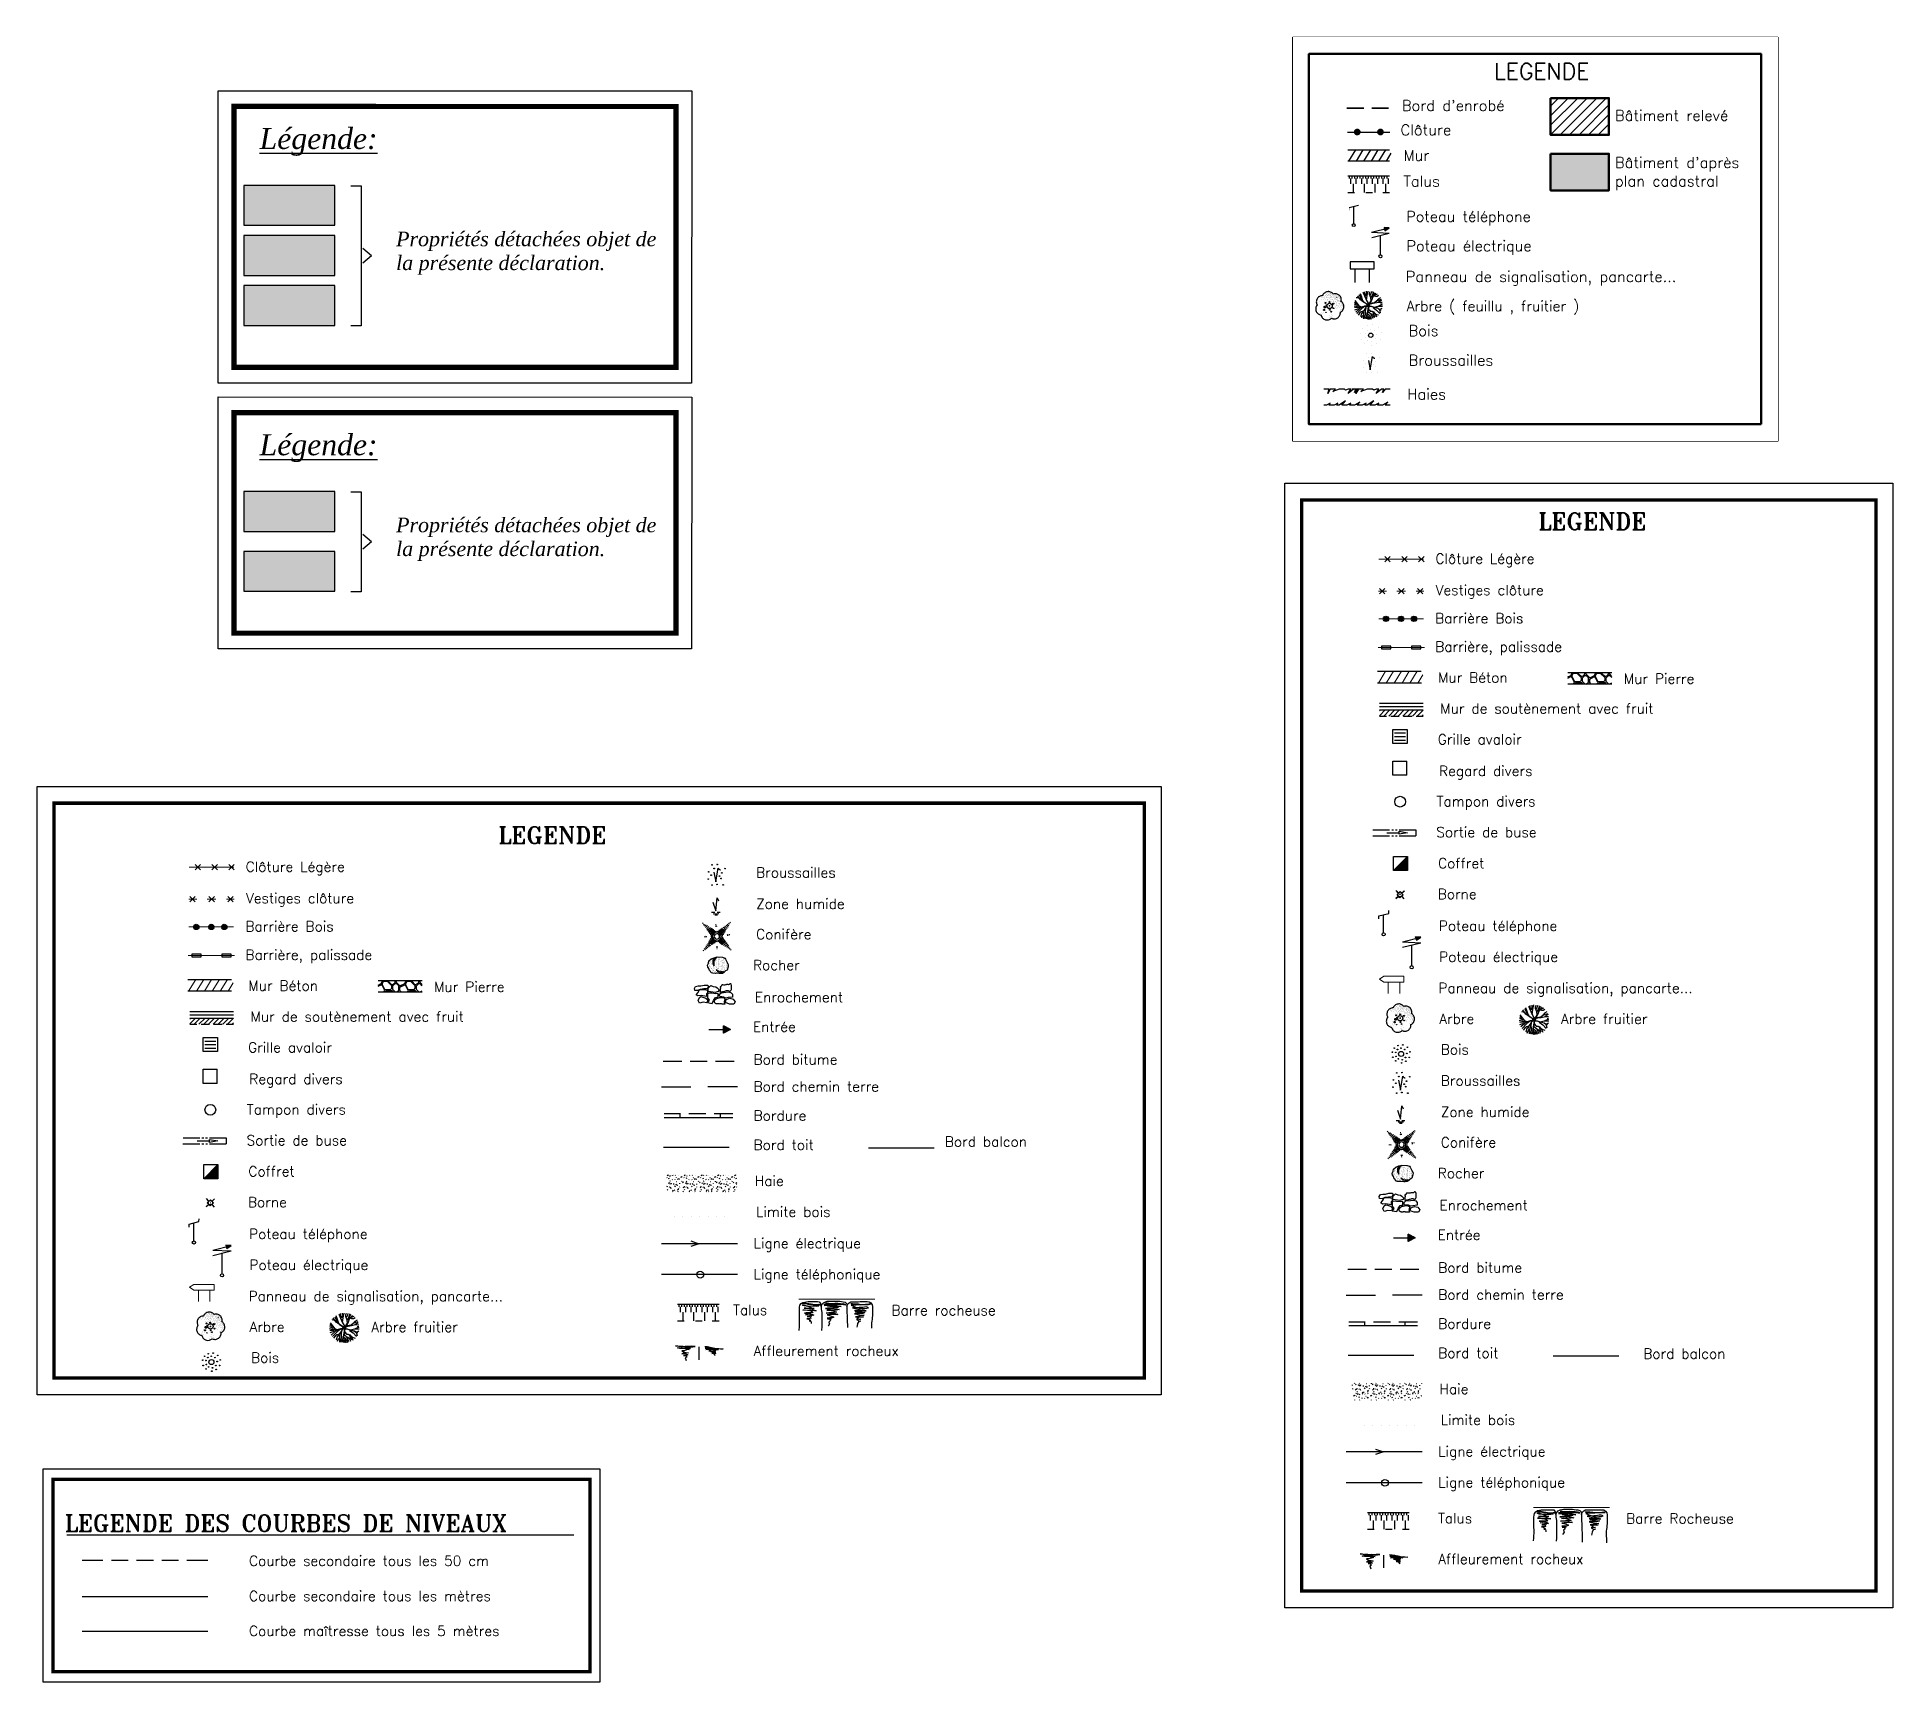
# Model space of a CAD drawing. Header units: metres. Extents: x 9606 to 9900, y 4805 to 4952.
# Drawn here: x 9752.2 to 9807.4, y 4862.9 to 4911.8 of the extents above; entities that cross this region are included whole.
import ezdxf
from ezdxf.enums import TextEntityAlignment as Align

# ---------------------------------------------------------------- set-up
doc = ezdxf.new("R2010")
doc.units = ezdxf.units.M
doc.header["$LTSCALE"] = 2
doc.set_wipeout_variables(frame=1)
doc.header["$PDMODE"] = 32
doc.header["$PDSIZE"] = 0.16
doc.linetypes.add('ACAD_ISO02W100', pattern=[15, 12, -3])
for name, color, linetype in [('Légende Bornage', 7, 'Continuous'), ('Légende Topo', 7, 'Continuous'), ('Wipeout', 255, 'Continuous')]:
    doc.layers.add(name, color=color, linetype=linetype)
doc.styles.add('17', font='romans.shx', dxfattribs={"oblique": 13.5, "height": 0.9})
doc.styles.add('CARTOUCHE', font='timesi.ttf', dxfattribs={"height": 1})
doc.styles.add('ROMANS', font='ROMANC.shx', dxfattribs={"height": 0.36})
doc.styles.add('Romant', font='romant.shx', dxfattribs={"oblique": 13.5, "height": 0.5})
pattern_1 = [(199.29004622, (-0.001858, 0.35053), (-8.50000000015, -3.00000000019), [0.0301695, -10.56464055]), (251.5650512, (-0.45625, 0.2166), (-7e-13, -0.5), [0.031565, -1.54957383]), (196.92751306, (-0.46625, 0.18665), (-6.500000000002, -1.999999999982), [0.03423, -11.98658528]), (201.2505055, (1e-17, 0.21801), (-2.500000000004, -0.999999999995), [0.0432475, -9.613356458]), (118.44292862, (-0.29105, 0.15105), (-2.999999999992, 5.499999999977), [0.03888, -13.608464064]), (173.65980825, (-0.2526, 0.14675), (-0.5, -1e-13), [0.03869, -4.48900257]), (118.07248694, (-0.477625, 0.417525), (-3.50000000002, 6.50000000002), [0.0242085, -8.4757915]), (159.4439548, (-0.02322, 0.4389), (-1.5, 0.5), [0.02435, -4.247651873]), (212.90524292, (-0.04602, 0.446), (-1.5, -1), [0.028825, -10.095403366]), (225, (-0.09017, 0.47023), (-9e-17, -0.5), [0.0181385, -0.688968281]), (246.2505055, (-0.3993, 0.4973), (-3.500000000013, -7.99999999998), [0.038935, -13.617565284]), (135, (-0.395, 0.44174), (-0.5, 9e-17), [0.028211, -0.678895781]), (138.36646066, (-0.3238, 0.446), (-4, 3.50000000001), [0.01714, -6.00365729]), (124.69515353, (-0.2355, 0.44885), (-3.49999999998, 4.99999999998), [0.022525, -7.88316915]), (218.2901632, (-0.4819, 0.275), (-2.500000000007, -1.99999999999), [0.02306, -12.080658437]), (162.25532837, (-0.20555, 0.3263), (-10.999999999992, 3.500000000006), [0.03739, -13.087014748]), (205.34617594, (-0.24115, 0.3377), (-1, -0.5), [0.02996, -10.48193802]), (205.01689348, (-0.13295, 0.4019), (-1, -0.5), [0.04398, -8.232492679]), (131.18592517, (-0.12295, 0.39045), (-0.5, 0.5), [0.015135, -5.299937906]), (153.4349488, (-0.07022, 0.37192), (-0.5, 2e-13), [0.0095565, -1.108477489]), (221.18592517, (-0.08875, 0.24365), (-0.5, -0.5), [0.030285, -5.284787906]), (249.4439548, (-0.140015, 0.272155), (-0.5, -1.5), [0.024351, -4.247650873]), (109.79887635, (-0.1913, 0.18665), (-1.99999999999, 5.49999999998), [0.016695, -13.268635256]), (206.5650512, (-0.28675, 0.25222), (-0.5, -0.5), [0.0095565, -1.108477489]), (135, (-0.3295, 0.3106), (-0.5, 9e-17), [0.0120925, -0.695014281]), (146.3099325, (-0.2896, 0.37047), (-1, 0.5), [0.0102895, -1.792486138]), (221.18592517, (-0.4164, 0.32205), (-0.5, -0.5), [0.015155, -5.299917906]), (90, (-0.375, 0.175), (-0.5, 3e-17), [0.025, -0.475]), (236.3099325, (-0.05315, 0.02561), (-0.5, -1), [0.030785, -1.771990638]), (233.1301024, (-0.22834, 0.05555), (-1, -1.5), [0.035612, -2.464388]), (126.38435182, (-0.22978, 1e-17), (-1.499999999998, 2), [0.0336085, -11.766815221]), (226.7357046, (-0.33374, 0.027047), (-7.499999999796, -8.000000000082), [0.033288, -11.63932953]), (115.70995378, (-0.44915, 0.047), (-0.5, 1), [0.04588, -14.937444064]), (217.40535663, (-0.07875, 0.08545), (-6.50000000003, -4.99999999995), [0.0305, -10.66996728]), (135, (-0.0047, 0.08974), (-0.5, 9e-17), [0.0141055, -0.693001281]), (243.4349488, (-0.19559, 0.10684), (7e-13, -0.5), [0.0127175, -1.105316489]), (257.4711923, (-0.0702, 0.12395), (-0.5, -2.5), [0.03944, -4.570332229]), (135, (-0.325, 0.1), (-0.5, 9e-17), [0.0353555, -0.671751281])]

# ---------------------------------------------------------------- blocks, each defined once
blk = doc.blocks.new('*X20')
at = {"color": 0}
for p, q in [((1.132, 0.867), (1.224, 0.959)), ((1.135, 0.861), (1.227, 0.953)), ((1.142, 0.885), (1.221, 0.965)), ((1.144, 0.861), (1.23, 0.947)), ((1.151, 0.904), (1.218, 0.97)), ((1.153, 0.861), (1.233, 0.941)), ((1.161, 0.922), (1.215, 0.976)), ((1.162, 0.861), (1.236, 0.935)), ((1.17, 0.861), (1.239, 0.93)), ((1.171, 0.941), (1.212, 0.982)), ((1.179, 0.861), (1.242, 0.924)), ((1.18, 0.959), (1.209, 0.988)), ((1.188, 0.861), (1.245, 0.918)), ((1.19, 0.978), (1.206, 0.994)), ((1.197, 0.861), (1.248, 0.912)), ((1.2, 0.996), (1.203, 0.999)), ((1.206, 0.861), (1.251, 0.906)), ((1.215, 0.861), (1.254, 0.9)), ((1.223, 0.861), (1.257, 0.895)), ((1.232, 0.861), (1.26, 0.889)), ((1.241, 0.861), (1.263, 0.883)), ((1.25, 0.861), (1.266, 0.877)), ((1.259, 0.861), (1.269, 0.871)), ((1.268, 0.861), (1.272, 0.866))]:
    blk.add_line(p, q, dxfattribs=at)
blk = doc.blocks.new('*X5')
at = {"color": 0}
for p, q in [((2.91, 2.31), (2.93, 2.33)), ((2.91, 2.33), (2.92, 2.33)), ((2.92, 2.29), (2.97, 2.33)), ((2.92, 2.3), (2.95, 2.33)), ((2.93, 2.25), (3.02, 2.33)), ((2.93, 2.26), (3, 2.33)), ((2.93, 2.27), (2.98, 2.33)), ((2.94, 2.22), (3.05, 2.33)), ((2.94, 2.23), (3.03, 2.33)), ((2.95, 2.2), (3.07, 2.33)), ((2.95, 2.18), (3.1, 2.32)), ((2.95, 2.19), (3.08, 2.32)), ((2.96, 2.15), (3.13, 2.32)), ((2.96, 2.16), (3.12, 2.32)), ((2.97, 2.12), (3.17, 2.32)), ((2.97, 2.14), (3.15, 2.32)), ((2.98, 2.11), (3.18, 2.32)), ((3.01, 2.13), (3.2, 2.32)), ((3.07, 2.17), (3.22, 2.32)), ((3.13, 2.21), (3.23, 2.31)), ((3.18, 2.25), (3.25, 2.31)), ((3.24, 2.29), (3.27, 2.31))]:
    blk.add_line(p, q, dxfattribs=at)
blk = doc.blocks.new('*X3')
at = {"color": 0}
for p, q in [((961.65, 5073.9), (961.65, 5073.9)), ((961.67, 5073.49), (961.67, 5073.49)), ((961.67, 5072.86), (961.67, 5072.86)), ((961.72, 5073.82), (961.72, 5073.82)), ((961.74, 5073.93), (961.74, 5073.93)), ((961.75, 5073.41), (961.75, 5073.41)), ((961.76, 5072.89), (961.76, 5072.89)), ((961.77, 5073.52), (961.77, 5073.52)), ((961.78, 5073), (961.78, 5073)), ((961.79, 5073.63), (961.79, 5073.63)), ((961.8, 5073.74), (961.8, 5073.74)), ((961.8, 5073.11), (961.8, 5073.11)), ((961.82, 5073.85), (961.82, 5073.85)), ((961.85, 5073.44), (961.85, 5073.44)), ((961.86, 5073.55), (961.86, 5073.55)), ((961.86, 5072.92), (961.86, 5072.92)), ((961.88, 5073.66), (961.88, 5073.66)), ((961.88, 5073.03), (961.88, 5073.03)), ((961.89, 5073.14), (961.89, 5073.14)), ((961.9, 5073.77), (961.9, 5073.77)), ((961.91, 5073.25), (961.91, 5073.25)), ((961.94, 5073.47), (961.94, 5073.47)), ((961.94, 5072.84), (961.94, 5072.84)), ((961.95, 5072.95), (961.95, 5072.95)), ((961.96, 5073.58), (961.96, 5073.58)), ((961.97, 5073.06), (961.97, 5073.06)), ((961.98, 5073.69), (961.98, 5073.69)), ((961.99, 5073.8), (961.99, 5073.8)), ((961.99, 5073.17), (961.99, 5073.17)), ((962, 5073.28), (962, 5073.28)), ((962.02, 5073.39), (962.02, 5073.39)), ((962.03, 5072.87), (962.03, 5072.87)), ((962.04, 5073.5), (962.04, 5073.5)), ((962.05, 5073.61), (962.05, 5073.61)), ((962.05, 5072.98), (962.05, 5072.98)), ((962.07, 5073.72), (962.07, 5073.72)), ((962.07, 5073.09), (962.07, 5073.09)), ((962.08, 5073.2), (962.08, 5073.2)), ((962.1, 5073.31), (962.1, 5073.31)), ((962.12, 5073.42), (962.12, 5073.42)), ((962.13, 5073.53), (962.13, 5073.53)), ((962.13, 5072.9), (962.13, 5072.9)), ((962.14, 5073.01), (962.14, 5073.01)), ((962.15, 5073.64), (962.15, 5073.64)), ((962.16, 5073.12), (962.16, 5073.12)), ((962.18, 5073.23), (962.18, 5073.23)), ((962.19, 5073.34), (962.19, 5073.34)), ((962.21, 5073.45), (962.21, 5073.45)), ((962.22, 5072.93), (962.22, 5072.93)), ((962.24, 5073.04), (962.24, 5073.04)), ((962.26, 5073.15), (962.26, 5073.15)), ((962.32, 5072.96), (962.32, 5072.96)), ((961.7, 5072.44), (961.7, 5072.44)), ((961.75, 5072.78), (961.75, 5072.78)), ((961.79, 5072.47), (961.79, 5072.47)), ((961.83, 5072.7), (961.83, 5072.7)), ((961.84, 5072.81), (961.84, 5072.81)), ((961.89, 5072.51), (961.89, 5072.51)), ((961.9, 5072.62), (961.9, 5072.62)), ((961.92, 5072.73), (961.92, 5072.73)), ((961.98, 5072.54), (961.98, 5072.54)), ((962, 5072.65), (962, 5072.65)), ((962.02, 5072.76), (962.02, 5072.76)), ((962.11, 5072.79), (962.11, 5072.79)), ((962.21, 5072.82), (962.21, 5072.82))]:
    blk.add_line(p, q, dxfattribs=at)
blk = doc.blocks.new('*X4')
at = {"color": 0}
for p, q in [((961.625, 5074), (961.625, 5074)), ((961.4375, 5072.875), (961.4375, 5072.875)), ((961.5, 5073), (961.5, 5073)), ((961.5625, 5073.875), (961.5625, 5073.875)), ((961.5625, 5073.625), (961.5625, 5073.625)), ((961.5625, 5073.375), (961.5625, 5073.375)), ((961.5625, 5072.875), (961.5625, 5072.875)), ((961.625, 5073.75), (961.625, 5073.75)), ((961.625, 5073.5), (961.625, 5073.5)), ((961.625, 5073), (961.625, 5073)), ((961.6875, 5073.875), (961.6875, 5073.875)), ((961.6875, 5073.625), (961.6875, 5073.625)), ((961.6875, 5073.375), (961.6875, 5073.375)), ((961.6875, 5073.125), (961.6875, 5073.125)), ((961.6875, 5072.875), (961.6875, 5072.875)), ((961.75, 5073.75), (961.75, 5073.75)), ((961.75, 5073.5), (961.75, 5073.5)), ((961.75, 5073.25), (961.75, 5073.25)), ((961.75, 5073), (961.75, 5073)), ((961.8125, 5073.875), (961.8125, 5073.875)), ((961.8125, 5073.625), (961.8125, 5073.625)), ((961.8125, 5073.375), (961.8125, 5073.375)), ((961.8125, 5073.125), (961.8125, 5073.125)), ((961.8125, 5072.875), (961.8125, 5072.875)), ((961.875, 5073.75), (961.875, 5073.75)), ((961.875, 5073.5), (961.875, 5073.5)), ((961.875, 5073.25), (961.875, 5073.25)), ((961.875, 5073), (961.875, 5073)), ((961.9375, 5073.875), (961.9375, 5073.875)), ((961.9375, 5073.625), (961.9375, 5073.625)), ((961.9375, 5073.375), (961.9375, 5073.375)), ((961.9375, 5073.125), (961.9375, 5073.125)), ((961.9375, 5072.875), (961.9375, 5072.875)), ((962, 5073.75), (962, 5073.75)), ((962, 5073.5), (962, 5073.5)), ((962, 5073.25), (962, 5073.25)), ((962, 5073), (962, 5073)), ((962.0625, 5073.625), (962.0625, 5073.625)), ((962.0625, 5073.375), (962.0625, 5073.375)), ((962.0625, 5073.125), (962.0625, 5073.125)), ((962.0625, 5072.875), (962.0625, 5072.875)), ((962.125, 5073.75), (962.125, 5073.75)), ((962.125, 5073.5), (962.125, 5073.5)), ((962.125, 5073.25), (962.125, 5073.25)), ((962.125, 5073), (962.125, 5073)), ((962.1875, 5073.625), (962.1875, 5073.625)), ((962.1875, 5073.375), (962.1875, 5073.375)), ((962.1875, 5073.125), (962.1875, 5073.125)), ((962.1875, 5072.875), (962.1875, 5072.875)), ((962.25, 5073.25), (962.25, 5073.25)), ((962.25, 5073), (962.25, 5073)), ((962.3125, 5073.125), (962.3125, 5073.125)), ((961.5, 5072.75), (961.5, 5072.75)), ((961.625, 5072.75), (961.625, 5072.75)), ((961.625, 5072.5), (961.625, 5072.5)), ((961.6875, 5072.625), (961.6875, 5072.625)), ((961.6875, 5072.375), (961.6875, 5072.375)), ((961.75, 5072.75), (961.75, 5072.75)), ((961.75, 5072.5), (961.75, 5072.5)), ((961.8125, 5072.625), (961.8125, 5072.625)), ((961.875, 5072.75), (961.875, 5072.75)), ((961.875, 5072.5), (961.875, 5072.5)), ((961.9375, 5072.625), (961.9375, 5072.625)), ((962, 5072.75), (962, 5072.75))]:
    blk.add_line(p, q, dxfattribs=at)
blk = doc.blocks.new('*X0')
at = {"color": 0}
for p, q in [((961.275, 5073.25), (961.275, 5073.25)), ((961.275, 5073.1625), (961.275, 5073.1625)), ((961.3625, 5073.38125), (961.3625, 5073.38125)), ((961.3625, 5073.29375), (961.3625, 5073.29375)), ((961.3625, 5073.20625), (961.3625, 5073.20625)), ((961.3625, 5073.11875), (961.3625, 5073.11875)), ((961.3625, 5073.03125), (961.3625, 5073.03125)), ((961.45, 5073.3375), (961.45, 5073.3375)), ((961.45, 5073.25), (961.45, 5073.25)), ((961.45, 5073.1625), (961.45, 5073.1625)), ((961.45, 5073.075), (961.45, 5073.075)), ((961.5375, 5073.38125), (961.5375, 5073.38125)), ((961.5375, 5073.29375), (961.5375, 5073.29375)), ((961.5375, 5073.20625), (961.5375, 5073.20625)), ((961.5375, 5073.11875), (961.5375, 5073.11875)), ((961.5375, 5073.03125), (961.5375, 5073.03125)), ((961.625, 5073.25), (961.625, 5073.25)), ((961.625, 5073.1625), (961.625, 5073.1625))]:
    blk.add_line(p, q, dxfattribs=at)
blk = doc.blocks.new('*X2')
at = {"color": 0}
for p, q in [((960.76, 5073.4), (960.76, 5073.4)), ((960.85, 5073.43), (960.85, 5073.43)), ((960.93, 5073.35), (960.93, 5073.35)), ((960.95, 5073.46), (960.95, 5073.46)), ((961.02, 5073.38), (961.02, 5073.38)), ((961.04, 5073.49), (961.04, 5073.49))]:
    blk.add_line(p, q, dxfattribs=at)
blk = doc.blocks.new('*X1')
at = {"color": 0}
for p, q in [((960.67, 5072.85), (960.67, 5072.85)), ((961.04, 5072.86), (961.04, 5072.86)), ((961.13, 5072.89), (961.13, 5072.89)), ((960.85, 5072.8), (960.85, 5072.8)), ((960.92, 5072.72), (960.92, 5072.72)), ((960.94, 5072.83), (960.94, 5072.83)), ((961.02, 5072.75), (961.02, 5072.75))]:
    blk.add_line(p, q, dxfattribs=at)
blk = doc.blocks.new('*X19')
at = {"color": 0}
for p, q in [((1.132, 0.867), (1.224, 0.959)), ((1.135, 0.861), (1.227, 0.953)), ((1.142, 0.885), (1.221, 0.965)), ((1.144, 0.861), (1.23, 0.947)), ((1.151, 0.904), (1.218, 0.97)), ((1.153, 0.861), (1.233, 0.941)), ((1.161, 0.922), (1.215, 0.976)), ((1.162, 0.861), (1.236, 0.935)), ((1.17, 0.861), (1.239, 0.93)), ((1.171, 0.941), (1.212, 0.982)), ((1.179, 0.861), (1.242, 0.924)), ((1.18, 0.959), (1.209, 0.988)), ((1.188, 0.861), (1.245, 0.918)), ((1.19, 0.978), (1.206, 0.994)), ((1.197, 0.861), (1.248, 0.912)), ((1.2, 0.996), (1.203, 0.999)), ((1.206, 0.861), (1.251, 0.906)), ((1.215, 0.861), (1.254, 0.9)), ((1.223, 0.861), (1.257, 0.895)), ((1.232, 0.861), (1.26, 0.889)), ((1.241, 0.861), (1.263, 0.883)), ((1.25, 0.861), (1.266, 0.877)), ((1.259, 0.861), (1.269, 0.871)), ((1.268, 0.861), (1.272, 0.866))]:
    blk.add_line(p, q, dxfattribs=at)

msp = doc.modelspace()

# ---------------------------------------------------------------- linework, layer by layer
at = {"layer": 'Légende Topo'}
msp.add_lwpolyline([(9803.951, 4899.761), (9789.534, 4899.761), (9789.534, 4911.765), (9803.951, 4911.765)], close=True, dxfattribs=at)

# ---------------------------------------------------------------- wipeouts: each hides what was drawn before it
at = {"lineweight": 30}
for points in [[(9757.588, 4910.174), (9771.661, 4910.171), (9771.659, 4901.485), (9757.586, 4901.485)], [(9757.588, 4901.076), (9771.661, 4901.072), (9771.659, 4893.587), (9757.586, 4893.587)], [(9789.291, 4898.508), (9807.367, 4898.508), (9807.367, 4865.098), (9789.291, 4865.098)], [(9752.202, 4889.504), (9785.612, 4889.504), (9785.612, 4871.428), (9752.202, 4871.428)], [(9752.372, 4869.213), (9768.94, 4869.213), (9768.94, 4862.896), (9752.372, 4862.896)]]:
    msp.add_wipeout(points, dxfattribs=at).dxf.layer = 'Wipeout'

# ---------------------------------------------------------------- next in the draw order: hatches: boundary and pattern name
at = {"layer": 'Légende Bornage'}
for color, points in [(81, [(9761.056, 4907.359), (9758.348, 4907.359), (9758.348, 4906.174), (9761.056, 4906.174)]), (131, [(9761.056, 4905.871), (9758.348, 4905.871), (9758.348, 4904.686), (9761.056, 4904.686)]), (211, [(9761.056, 4904.383), (9758.348, 4904.383), (9758.348, 4903.198), (9761.056, 4903.198)]), (81, [(9761.056, 4898.261), (9758.348, 4898.261), (9758.348, 4897.075), (9761.056, 4897.075)]), (211, [(9761.056, 4896.485), (9758.348, 4896.485), (9758.348, 4895.299), (9761.056, 4895.299)])]:
    msp.add_hatch(color=color, dxfattribs=at).paths.add_polyline_path(points)
at = {"layer": 'Légende Topo'}
h = msp.add_hatch(color=256, dxfattribs=at)
edge = h.paths.add_edge_path()
edge.add_arc((9792.297, 4894.481), 0.0801, 0, 360)
h = msp.add_hatch(color=256, dxfattribs=at)
edge = h.paths.add_edge_path()
edge.add_arc((9792.745, 4894.481), 0.0801, 0, 360)
h = msp.add_hatch(color=256, dxfattribs=at)
edge = h.paths.add_edge_path()
edge.add_arc((9793.13, 4894.481), 0.0801, 0, 360)
h = msp.add_hatch(color=256, dxfattribs=at)
edge = h.paths.add_edge_path()
edge.add_arc((9756.931, 4885.327), 0.0801, 0, 360)
h = msp.add_hatch(color=256, dxfattribs=at)
edge = h.paths.add_edge_path()
edge.add_arc((9757.38, 4885.327), 0.0801, 0, 360)
h = msp.add_hatch(color=256, dxfattribs=at)
edge = h.paths.add_edge_path()
edge.add_arc((9757.765, 4885.327), 0.0801, 0, 360)
at = {"layer": 'Légende Topo', "linetype": 'Continuous'}
h = msp.add_hatch(dxfattribs=at)
h.set_pattern_fill('HAIE', color=3, scale=0.5, angle=90, style=0)
h.set_pattern_definition(pattern_1)
h.paths.add_polyline_path([(9770.925, 4877.955), (9773.003, 4877.955), (9773.003, 4877.455), (9770.925, 4877.455)])
h = msp.add_hatch(dxfattribs=at)
h.set_pattern_fill('HAIE', color=3, scale=0.5, angle=90, style=0)
h.set_pattern_definition(pattern_1)
h.paths.add_polyline_path([(9791.278, 4871.77), (9793.356, 4871.77), (9793.356, 4871.27), (9791.278, 4871.27)])

# ---------------------------------------------------------------- next in the draw order: linework, layer by layer
at = {"layer": 'Légende Bornage'}
for points in [[(9757.588, 4910.174), (9771.661, 4910.171), (9771.659, 4901.485), (9757.586, 4901.485)], [(9758.348, 4906.174), (9761.056, 4906.174), (9761.056, 4907.359), (9758.348, 4907.359)], [(9758.348, 4904.686), (9761.056, 4904.686), (9761.056, 4905.871), (9758.348, 4905.871)], [(9758.348, 4903.198), (9761.056, 4903.198), (9761.056, 4904.383), (9758.348, 4904.383)], [(9757.588, 4901.076), (9771.661, 4901.072), (9771.659, 4893.587), (9757.586, 4893.587)], [(9758.348, 4897.075), (9761.056, 4897.075), (9761.056, 4898.261), (9758.348, 4898.261)], [(9758.348, 4895.299), (9761.056, 4895.299), (9761.056, 4896.485), (9758.348, 4896.485)]]:
    msp.add_lwpolyline(points, close=True, dxfattribs=at)
at = {"layer": 'Légende Bornage', "const_width": 0.156}
for points in [[(9758.056, 4909.706), (9771.193, 4909.703), (9771.191, 4901.953), (9758.054, 4901.953)], [(9758.056, 4900.608), (9771.193, 4900.605), (9771.191, 4894.055), (9758.054, 4894.055)]]:
    msp.add_lwpolyline(points, close=True, dxfattribs=at)
at = {"layer": 'Légende Bornage', "flags": 128}
for points in [[(9761.532, 4907.348), (9761.836, 4907.348), (9761.836, 4903.185), (9761.532, 4903.185)], [(9762.146, 4905.266), (9761.881, 4905.487)], [(9762.146, 4905.266), (9761.881, 4905.045)], [(9761.532, 4898.25), (9761.836, 4898.25), (9761.836, 4895.287), (9761.532, 4895.287)], [(9762.146, 4896.768), (9761.881, 4896.989)], [(9762.146, 4896.768), (9761.881, 4896.547)]]:
    msp.add_lwpolyline(points, dxfattribs=at)
at = {"layer": 'Légende Topo', "lineweight": 9}
for p, q in [((9792.09, 4896.253), (9793.417, 4896.253)), ((9792.08, 4895.305), (9792.312, 4895.305)), ((9792.625, 4895.305), (9792.883, 4895.305)), ((9793.196, 4895.305), (9793.427, 4895.305)), ((9792.081, 4894.481), (9793.409, 4894.481)), ((9792.062, 4893.632), (9793.439, 4893.632)), ((9756.724, 4887.099), (9758.052, 4887.099)), ((9756.714, 4886.15), (9756.946, 4886.15)), ((9757.259, 4886.15), (9757.517, 4886.15)), ((9757.83, 4886.15), (9758.062, 4886.15)), ((9756.716, 4885.327), (9758.044, 4885.327)), ((9756.696, 4884.478), (9758.074, 4884.478))]:
    msp.add_line(p, q, dxfattribs=at)
at = {"layer": 'Légende Topo', "lineweight": -3}
for p, q in [((9792.262, 4896.173), (9792.422, 4896.333)), ((9792.262, 4896.333), (9792.422, 4896.173)), ((9792.766, 4896.173), (9792.926, 4896.333)), ((9792.766, 4896.333), (9792.926, 4896.173)), ((9793.27, 4896.173), (9793.43, 4896.333)), ((9793.27, 4896.333), (9793.43, 4896.173)), ((9792.106, 4895.225), (9792.266, 4895.385)), ((9792.106, 4895.385), (9792.266, 4895.225)), ((9792.675, 4895.227), (9792.835, 4895.387)), ((9792.675, 4895.387), (9792.835, 4895.227)), ((9793.234, 4895.225), (9793.394, 4895.385)), ((9793.234, 4895.385), (9793.394, 4895.225)), ((9756.896, 4887.179), (9757.056, 4887.019)), ((9756.896, 4887.019), (9757.056, 4887.179)), ((9757.4, 4887.179), (9757.56, 4887.019)), ((9757.4, 4887.019), (9757.56, 4887.179)), ((9757.904, 4887.179), (9758.064, 4887.019)), ((9757.904, 4887.019), (9758.064, 4887.179)), ((9756.74, 4886.23), (9756.9, 4886.07)), ((9756.74, 4886.07), (9756.9, 4886.23)), ((9757.31, 4886.232), (9757.47, 4886.072)), ((9757.31, 4886.072), (9757.47, 4886.232)), ((9757.868, 4886.23), (9758.028, 4886.07)), ((9757.868, 4886.07), (9758.028, 4886.23))]:
    msp.add_line(p, q, dxfattribs=at)
at = {"layer": 'Légende Topo', "color": 251}
for p, q in [((9797.709, 4892.755), (9797.794, 4892.798)), ((9797.709, 4892.72), (9797.794, 4892.763)), ((9797.794, 4892.798), (9797.829, 4892.868)), ((9797.829, 4892.728), (9797.794, 4892.763)), ((9797.829, 4892.868), (9797.829, 4892.891)), ((9797.829, 4892.798), (9797.864, 4892.868)), ((9797.829, 4892.763), (9797.829, 4892.798)), ((9797.899, 4892.623), (9797.829, 4892.763)), ((9797.899, 4892.588), (9797.829, 4892.728)), ((9797.864, 4892.868), (9797.969, 4892.868)), ((9797.876, 4892.541), (9797.899, 4892.588)), ((9797.899, 4892.623), (9798.074, 4892.623)), ((9797.911, 4892.541), (9797.934, 4892.588)), ((9797.934, 4892.588), (9798.109, 4892.588)), ((9798.109, 4892.728), (9797.969, 4892.868)), ((9798.004, 4892.868), (9798.004, 4892.891)), ((9798.109, 4892.763), (9798.004, 4892.868)), ((9798.074, 4892.623), (9798.109, 4892.658)), ((9798.109, 4892.763), (9798.179, 4892.798)), ((9798.109, 4892.658), (9798.109, 4892.728)), ((9798.157, 4892.541), (9798.109, 4892.588)), ((9798.144, 4892.728), (9798.214, 4892.798)), ((9798.144, 4892.623), (9798.144, 4892.728)), ((9798.214, 4892.553), (9798.144, 4892.623)), ((9798.179, 4892.798), (9798.214, 4892.833)), ((9798.214, 4892.833), (9798.214, 4892.891)), ((9798.214, 4892.798), (9798.249, 4892.798)), ((9798.249, 4892.833), (9798.249, 4892.891)), ((9798.354, 4892.728), (9798.249, 4892.833)), ((9798.319, 4892.728), (9798.249, 4892.798)), ((9798.249, 4892.553), (9798.319, 4892.588)), ((9798.319, 4892.588), (9798.319, 4892.728)), ((9798.354, 4892.728), (9798.494, 4892.798)), ((9798.354, 4892.693), (9798.494, 4892.763)), ((9798.354, 4892.588), (9798.354, 4892.693)), ((9798.402, 4892.541), (9798.354, 4892.588)), ((9798.494, 4892.798), (9798.529, 4892.868)), ((9798.529, 4892.728), (9798.494, 4892.763)), ((9798.529, 4892.868), (9798.529, 4892.891)), ((9798.529, 4892.798), (9798.564, 4892.868)), ((9798.529, 4892.763), (9798.529, 4892.798)), ((9798.599, 4892.623), (9798.529, 4892.763)), ((9798.599, 4892.588), (9798.529, 4892.728)), ((9798.564, 4892.868), (9798.669, 4892.868)), ((9798.576, 4892.541), (9798.599, 4892.588)), ((9798.599, 4892.623), (9798.774, 4892.623)), ((9798.611, 4892.541), (9798.634, 4892.588)), ((9798.634, 4892.588), (9798.809, 4892.588)), ((9798.809, 4892.728), (9798.669, 4892.868)), ((9798.704, 4892.868), (9798.704, 4892.891)), ((9798.809, 4892.763), (9798.704, 4892.868)), ((9798.774, 4892.623), (9798.809, 4892.658)), ((9798.809, 4892.763), (9798.879, 4892.798)), ((9798.809, 4892.658), (9798.809, 4892.728)), ((9798.857, 4892.541), (9798.809, 4892.588)), ((9798.844, 4892.728), (9798.914, 4892.798)), ((9798.844, 4892.623), (9798.844, 4892.728)), ((9798.914, 4892.553), (9798.844, 4892.623)), ((9798.879, 4892.798), (9798.914, 4892.833)), ((9798.914, 4892.833), (9798.914, 4892.891)), ((9798.914, 4892.798), (9798.949, 4892.798)), ((9798.949, 4892.833), (9798.949, 4892.891)), ((9799.012, 4892.771), (9798.949, 4892.833)), ((9799.012, 4892.736), (9798.949, 4892.798)), ((9798.949, 4892.553), (9799.012, 4892.584)), ((9798.214, 4892.553), (9798.249, 4892.553)), ((9798.272, 4892.541), (9798.284, 4892.553)), ((9798.284, 4892.553), (9798.354, 4892.553)), ((9798.367, 4892.541), (9798.354, 4892.553)), ((9798.914, 4892.553), (9798.949, 4892.553)), ((9798.972, 4892.541), (9798.984, 4892.553)), ((9798.984, 4892.553), (9799.012, 4892.553)), ((9762.464, 4883.714), (9762.464, 4883.736)), ((9762.639, 4883.714), (9762.639, 4883.736)), ((9762.849, 4883.679), (9762.849, 4883.736)), ((9762.884, 4883.679), (9762.884, 4883.736)), ((9763.164, 4883.714), (9763.164, 4883.736)), ((9763.339, 4883.714), (9763.339, 4883.736)), ((9763.549, 4883.679), (9763.549, 4883.736)), ((9763.584, 4883.679), (9763.584, 4883.736)), ((9762.343, 4883.601), (9762.429, 4883.644)), ((9762.343, 4883.566), (9762.429, 4883.609)), ((9762.429, 4883.643), (9762.464, 4883.713)), ((9762.464, 4883.574), (9762.429, 4883.609)), ((9762.464, 4883.643), (9762.499, 4883.713)), ((9762.464, 4883.609), (9762.464, 4883.644)), ((9762.534, 4883.469), (9762.464, 4883.609)), ((9762.534, 4883.434), (9762.464, 4883.574)), ((9762.499, 4883.714), (9762.604, 4883.714)), ((9762.51, 4883.386), (9762.534, 4883.434)), ((9762.534, 4883.469), (9762.709, 4883.469)), ((9762.545, 4883.386), (9762.569, 4883.433)), ((9762.569, 4883.434), (9762.744, 4883.434)), ((9762.744, 4883.574), (9762.604, 4883.714)), ((9762.744, 4883.609), (9762.639, 4883.714)), ((9762.709, 4883.469), (9762.744, 4883.504)), ((9762.744, 4883.609), (9762.814, 4883.644)), ((9762.744, 4883.504), (9762.744, 4883.574)), ((9762.791, 4883.386), (9762.744, 4883.434)), ((9762.779, 4883.574), (9762.849, 4883.644)), ((9762.779, 4883.469), (9762.779, 4883.574)), ((9762.849, 4883.399), (9762.779, 4883.469)), ((9762.814, 4883.644), (9762.849, 4883.679)), ((9762.849, 4883.644), (9762.884, 4883.644)), ((9762.849, 4883.399), (9762.884, 4883.399)), ((9762.989, 4883.574), (9762.884, 4883.679)), ((9762.954, 4883.574), (9762.884, 4883.644)), ((9762.884, 4883.399), (9762.954, 4883.434)), ((9762.906, 4883.386), (9762.919, 4883.399)), ((9762.919, 4883.399), (9762.989, 4883.399)), ((9762.954, 4883.434), (9762.954, 4883.574)), ((9762.989, 4883.574), (9763.129, 4883.644)), ((9762.989, 4883.539), (9763.129, 4883.609)), ((9762.989, 4883.434), (9762.989, 4883.539)), ((9763.036, 4883.386), (9762.989, 4883.434)), ((9763.001, 4883.386), (9762.989, 4883.399)), ((9763.129, 4883.643), (9763.164, 4883.713)), ((9763.164, 4883.574), (9763.129, 4883.609)), ((9763.164, 4883.643), (9763.199, 4883.713)), ((9763.164, 4883.609), (9763.164, 4883.644)), ((9763.234, 4883.469), (9763.164, 4883.609)), ((9763.234, 4883.434), (9763.164, 4883.574)), ((9763.199, 4883.714), (9763.304, 4883.714)), ((9763.21, 4883.386), (9763.234, 4883.434)), ((9763.234, 4883.469), (9763.409, 4883.469)), ((9763.245, 4883.386), (9763.269, 4883.433)), ((9763.269, 4883.434), (9763.444, 4883.434)), ((9763.444, 4883.574), (9763.304, 4883.714)), ((9763.444, 4883.609), (9763.339, 4883.714)), ((9763.409, 4883.469), (9763.444, 4883.504)), ((9763.444, 4883.609), (9763.514, 4883.644)), ((9763.444, 4883.504), (9763.444, 4883.574)), ((9763.491, 4883.386), (9763.444, 4883.434)), ((9763.479, 4883.574), (9763.549, 4883.644)), ((9763.479, 4883.469), (9763.479, 4883.574)), ((9763.549, 4883.399), (9763.479, 4883.469)), ((9763.514, 4883.644), (9763.549, 4883.679)), ((9763.549, 4883.644), (9763.584, 4883.644)), ((9763.549, 4883.399), (9763.584, 4883.399)), ((9763.646, 4883.616), (9763.584, 4883.679)), ((9763.646, 4883.581), (9763.584, 4883.644)), ((9763.584, 4883.399), (9763.646, 4883.43)), ((9763.606, 4883.386), (9763.619, 4883.399)), ((9763.619, 4883.399), (9763.646, 4883.399))]:
    msp.add_line(p, q, dxfattribs=at)
at = {"layer": 'Légende Topo', "linetype": 'ByBlock'}
for p, q in [((9792.556, 4891.09), (9792.876, 4891.09)), ((9792.556, 4890.985), (9792.876, 4890.985)), ((9792.556, 4890.88), (9792.876, 4890.88)), ((9757.191, 4881.936), (9757.511, 4881.936)), ((9757.191, 4881.831), (9757.511, 4881.831)), ((9757.191, 4881.726), (9757.511, 4881.726))]:
    msp.add_line(p, q, dxfattribs=at)
at = {"layer": 'Légende Topo'}
for p, q in [((9792.923, 4889.834), (9792.503, 4889.834)), ((9792.521, 4887.002), (9792.941, 4887.422)), ((9792.533, 4887.002), (9792.941, 4887.41)), ((9792.545, 4887.002), (9792.941, 4887.398)), ((9792.557, 4887.002), (9792.941, 4887.386)), ((9792.569, 4887.002), (9792.941, 4887.374)), ((9792.58, 4887.002), (9792.941, 4887.362)), ((9792.592, 4887.002), (9792.941, 4887.35)), ((9792.604, 4887.002), (9792.941, 4887.338)), ((9792.616, 4887.002), (9792.941, 4887.327)), ((9792.628, 4887.002), (9792.941, 4887.315)), ((9792.64, 4887.002), (9792.941, 4887.303)), ((9792.652, 4887.002), (9792.941, 4887.291)), ((9792.664, 4887.002), (9792.941, 4887.279)), ((9792.675, 4887.002), (9792.941, 4887.267)), ((9792.687, 4887.002), (9792.941, 4887.255)), ((9792.699, 4887.002), (9792.941, 4887.243)), ((9792.711, 4887.002), (9792.941, 4887.232)), ((9792.723, 4887.002), (9792.941, 4887.22)), ((9792.735, 4887.002), (9792.941, 4887.208)), ((9792.747, 4887.002), (9792.941, 4887.196)), ((9792.759, 4887.002), (9792.941, 4887.184)), ((9792.771, 4887.002), (9792.941, 4887.172)), ((9792.782, 4887.002), (9792.941, 4887.16)), ((9792.794, 4887.002), (9792.941, 4887.148)), ((9792.806, 4887.002), (9792.941, 4887.136)), ((9792.818, 4887.002), (9792.941, 4887.125)), ((9792.83, 4887.002), (9792.941, 4887.113)), ((9792.842, 4887.002), (9792.941, 4887.101)), ((9792.854, 4887.002), (9792.941, 4887.089)), ((9792.866, 4887.002), (9792.941, 4887.077)), ((9792.877, 4887.002), (9792.941, 4887.065)), ((9792.889, 4887.002), (9792.941, 4887.053)), ((9792.941, 4887.422), (9792.941, 4887.002)), ((9792.941, 4887.002), (9792.521, 4887.002)), ((9792.901, 4887.002), (9792.941, 4887.041)), ((9792.913, 4887.002), (9792.941, 4887.03)), ((9792.925, 4887.002), (9792.941, 4887.018)), ((9757.558, 4880.68), (9757.137, 4880.68)), ((9772.884, 4879.659), (9770.844, 4879.659)), ((9771.306, 4879.779), (9771.306, 4879.659)), ((9772.506, 4879.779), (9772.506, 4879.659)), ((9757.155, 4877.847), (9757.575, 4878.267)), ((9757.167, 4877.847), (9757.575, 4878.255)), ((9757.179, 4877.847), (9757.575, 4878.243)), ((9757.191, 4877.847), (9757.575, 4878.231)), ((9757.203, 4877.847), (9757.575, 4878.22)), ((9757.575, 4878.267), (9757.575, 4877.847)), ((9757.575, 4877.847), (9757.155, 4877.847)), ((9757.215, 4877.847), (9757.575, 4878.208)), ((9757.227, 4877.847), (9757.575, 4878.196)), ((9757.239, 4877.847), (9757.575, 4878.184)), ((9757.25, 4877.847), (9757.575, 4878.172)), ((9757.262, 4877.847), (9757.575, 4878.16)), ((9757.274, 4877.847), (9757.575, 4878.148)), ((9757.286, 4877.847), (9757.575, 4878.136)), ((9757.298, 4877.847), (9757.575, 4878.124)), ((9757.31, 4877.847), (9757.575, 4878.113)), ((9757.322, 4877.847), (9757.575, 4878.101)), ((9757.334, 4877.847), (9757.575, 4878.089)), ((9757.345, 4877.847), (9757.575, 4878.077)), ((9757.357, 4877.847), (9757.575, 4878.065)), ((9757.369, 4877.847), (9757.575, 4878.053)), ((9757.381, 4877.847), (9757.575, 4878.041)), ((9757.393, 4877.847), (9757.575, 4878.029)), ((9757.405, 4877.847), (9757.575, 4878.018)), ((9757.417, 4877.847), (9757.575, 4878.006)), ((9757.429, 4877.847), (9757.575, 4877.994)), ((9757.441, 4877.847), (9757.575, 4877.982)), ((9757.452, 4877.847), (9757.575, 4877.97)), ((9757.464, 4877.847), (9757.575, 4877.958)), ((9757.476, 4877.847), (9757.575, 4877.946)), ((9757.488, 4877.847), (9757.575, 4877.934)), ((9757.5, 4877.847), (9757.575, 4877.922)), ((9757.512, 4877.847), (9757.575, 4877.911)), ((9757.524, 4877.847), (9757.575, 4877.899)), ((9757.536, 4877.847), (9757.575, 4877.887)), ((9757.547, 4877.847), (9757.575, 4877.875)), ((9757.559, 4877.847), (9757.575, 4877.863)), ((9793.236, 4873.474), (9791.197, 4873.474)), ((9791.659, 4873.594), (9791.659, 4873.474)), ((9792.859, 4873.594), (9792.859, 4873.474))]:
    msp.add_line(p, q, dxfattribs=at)
at = {"layer": 'Légende Topo', "color": 3}
for p, q in [((9792.083, 4885.652), (9792.379, 4885.726)), ((9792.085, 4885.565), (9792.083, 4885.652)), ((9792.229, 4885.668), (9792.229, 4885.688)), ((9792.229, 4885.154), (9792.229, 4885.668)), ((9792.379, 4885.726), (9792.382, 4885.812)), ((9792.333, 4882.777), (9792.333, 4882.777)), ((9792.338, 4882.684), (9792.339, 4882.68)), ((9792.35, 4882.642), (9792.35, 4882.642)), ((9792.375, 4882.83), (9792.375, 4882.83)), ((9792.381, 4882.863), (9792.381, 4882.863)), ((9792.424, 4882.838), (9792.424, 4882.838)), ((9792.43, 4882.871), (9792.43, 4882.871)), ((9792.451, 4882.903), (9792.451, 4882.903)), ((9792.467, 4882.816), (9792.467, 4882.816)), ((9792.477, 4882.855), (9792.477, 4882.855)), ((9792.486, 4882.902), (9792.486, 4882.902)), ((9792.496, 4882.867), (9792.496, 4882.867)), ((9792.525, 4882.919), (9792.525, 4882.919)), ((9792.527, 4882.957), (9792.528, 4882.96)), ((9792.528, 4882.869), (9792.528, 4882.869)), ((9792.534, 4882.812), (9792.534, 4882.812)), ((9792.537, 4882.916), (9792.537, 4882.916)), ((9792.554, 4882.971), (9792.554, 4882.971)), ((9792.563, 4882.864), (9792.563, 4882.864)), ((9792.567, 4882.835), (9792.567, 4882.835)), ((9792.571, 4882.757), (9792.571, 4882.757)), ((9792.579, 4882.883), (9792.579, 4882.883)), ((9792.588, 4882.93), (9792.588, 4882.93)), ((9792.592, 4882.916), (9792.592, 4882.916)), ((9792.598, 4882.977), (9792.598, 4882.977)), ((9792.6, 4882.809), (9792.6, 4882.809)), ((9792.602, 4883.024), (9792.602, 4883.024)), ((9792.621, 4882.968), (9792.621, 4882.968)), ((9792.621, 4882.851), (9792.621, 4882.851)), ((9792.629, 4882.861), (9792.629, 4882.861)), ((9792.63, 4882.897), (9792.63, 4882.897)), ((9792.637, 4882.754), (9792.637, 4882.754)), ((9792.639, 4882.944), (9792.639, 4882.944)), ((9792.649, 4882.991), (9792.649, 4882.991)), ((9792.65, 4883.02), (9792.65, 4883.02)), ((9792.654, 4882.772), (9792.654, 4882.772)), ((9792.658, 4882.913), (9792.658, 4882.913)), ((9792.663, 4882.818), (9792.663, 4882.818)), ((9792.664, 4882.644), (9792.664, 4882.644)), ((9792.666, 4882.806), (9792.666, 4882.806)), ((9792.666, 4882.69), (9792.666, 4882.69)), ((9792.67, 4882.938), (9792.67, 4882.938)), ((9792.672, 4882.865), (9792.672, 4882.865)), ((9792.674, 4883.009), (9792.674, 4883.009)), ((9792.674, 4882.699), (9792.674, 4882.699)), ((9792.681, 4882.911), (9792.681, 4882.911)), ((9792.687, 4883.037), (9792.687, 4883.037)), ((9792.687, 4882.965), (9792.687, 4882.965)), ((9792.691, 4882.958), (9792.691, 4882.958)), ((9792.695, 4882.858), (9792.695, 4882.858)), ((9792.7, 4883.005), (9792.7, 4883.005)), ((9792.702, 4882.67), (9792.702, 4882.67)), ((9792.703, 4882.751), (9792.703, 4882.751)), ((9792.705, 4882.786), (9792.705, 4882.786)), ((9792.707, 4882.981), (9792.707, 4882.981)), ((9792.714, 4882.832), (9792.714, 4882.832)), ((9792.716, 4883.016), (9792.716, 4883.016)), ((9792.717, 4882.959), (9792.717, 4882.959)), ((9792.723, 4882.879), (9792.723, 4882.879)), ((9792.724, 4882.91), (9792.724, 4882.91)), ((9792.732, 4882.803), (9792.732, 4882.803)), ((9792.733, 4882.925), (9792.733, 4882.925)), ((9792.733, 4882.861), (9792.733, 4882.861)), ((9792.736, 4882.994), (9792.736, 4882.994)), ((9792.738, 4882.65), (9792.738, 4882.65)), ((9792.741, 4882.696), (9792.741, 4882.696)), ((9792.742, 4882.972), (9792.742, 4882.972)), ((9792.747, 4882.898), (9792.747, 4882.898)), ((9792.753, 4882.961), (9792.753, 4882.961)), ((9792.761, 4882.986), (9792.761, 4882.986)), ((9792.761, 4882.922), (9792.761, 4882.922)), ((9792.762, 4882.855), (9792.762, 4882.855)), ((9792.763, 4882.818), (9792.763, 4882.818)), ((9792.77, 4882.748), (9792.77, 4882.748)), ((9792.773, 4883.002), (9792.773, 4883.002)), ((9792.775, 4882.893), (9792.775, 4882.893)), ((9792.775, 4882.629), (9792.775, 4882.629)), ((9792.777, 4882.676), (9792.777, 4882.676)), ((9792.778, 4882.97), (9792.778, 4882.97)), ((9792.784, 4882.939), (9792.784, 4882.939)), ((9792.791, 4882.907), (9792.791, 4882.907)), ((9792.791, 4882.867), (9792.791, 4882.867)), ((9792.793, 4882.986), (9792.793, 4882.986)), ((9792.799, 4882.8), (9792.799, 4882.8)), ((9792.807, 4882.814), (9792.807, 4882.814)), ((9792.807, 4882.693), (9792.807, 4882.693)), ((9792.813, 4882.935), (9792.813, 4882.935)), ((9792.817, 4882.86), (9792.817, 4882.86)), ((9792.82, 4882.958), (9792.82, 4882.958)), ((9792.826, 4882.907), (9792.826, 4882.907)), ((9792.828, 4882.852), (9792.828, 4882.852)), ((9792.829, 4882.967), (9792.829, 4882.967)), ((9792.835, 4882.953), (9792.835, 4882.953)), ((9792.836, 4882.745), (9792.836, 4882.745)), ((9792.84, 4882.734), (9792.84, 4882.734)), ((9792.844, 4882.638), (9792.844, 4882.638)), ((9792.849, 4882.781), (9792.849, 4882.781)), ((9792.851, 4882.929), (9792.851, 4882.929)), ((9792.857, 4882.903), (9792.857, 4882.903)), ((9792.858, 4882.828), (9792.858, 4882.828)), ((9792.865, 4882.797), (9792.865, 4882.797)), ((9792.868, 4882.874), (9792.868, 4882.874)), ((9792.873, 4882.69), (9792.873, 4882.69)), ((9792.877, 4882.921), (9792.877, 4882.921)), ((9792.882, 4882.702), (9792.882, 4882.702)), ((9792.886, 4882.955), (9792.886, 4882.955)), ((9792.891, 4882.748), (9792.891, 4882.748)), ((9792.894, 4882.902), (9792.894, 4882.902)), ((9792.894, 4882.848), (9792.894, 4882.848)), ((9792.9, 4882.795), (9792.9, 4882.795)), ((9792.902, 4882.872), (9792.902, 4882.872)), ((9792.902, 4882.742), (9792.902, 4882.742)), ((9792.904, 4882.932), (9792.904, 4882.932)), ((9792.91, 4882.842), (9792.91, 4882.842)), ((9792.911, 4882.635), (9792.911, 4882.635)), ((9792.919, 4882.888), (9792.919, 4882.888)), ((9792.923, 4882.9), (9792.923, 4882.9)), ((9792.924, 4882.669), (9792.924, 4882.669)), ((9792.927, 4882.819), (9792.927, 4882.819)), ((9792.928, 4882.935), (9792.928, 4882.935)), ((9792.931, 4882.794), (9792.931, 4882.794)), ((9792.933, 4882.716), (9792.933, 4882.716)), ((9792.937, 4882.859), (9792.938, 4882.861)), ((9792.94, 4882.687), (9792.94, 4882.687)), ((9792.942, 4882.762), (9792.942, 4882.762)), ((9792.946, 4882.915), (9792.946, 4882.915)), ((9792.952, 4882.952), (9792.952, 4882.952)), ((9792.952, 4882.809), (9792.952, 4882.809)), ((9792.959, 4882.881), (9792.957, 4882.883)), ((9792.96, 4882.845), (9792.96, 4882.845)), ((9792.961, 4882.856), (9792.961, 4882.856)), ((9792.966, 4882.778), (9792.966, 4882.778)), ((9792.966, 4882.637), (9792.966, 4882.637)), ((9792.969, 4882.739), (9792.969, 4882.739)), ((9792.97, 4882.902), (9792.97, 4882.902)), ((9792.971, 4882.926), (9792.971, 4882.926)), ((9792.975, 4882.956), (9792.977, 4882.958)), ((9792.975, 4882.683), (9792.975, 4882.683)), ((9792.977, 4882.632), (9792.977, 4882.632)), ((9792.984, 4882.73), (9792.984, 4882.73)), ((9792.989, 4882.897), (9792.989, 4882.897)), ((9792.991, 4882.857), (9792.991, 4882.857)), ((9792.994, 4882.776), (9792.994, 4882.776)), ((9792.998, 4882.79), (9792.998, 4882.79)), ((9793.003, 4882.823), (9793.003, 4882.823)), ((9793.005, 4882.746), (9793.005, 4882.746)), ((9793.006, 4882.684), (9793.006, 4882.684)), ((9793.012, 4882.89), (9793.012, 4882.89)), ((9793.012, 4882.87), (9793.012, 4882.87)), ((9793.017, 4882.651), (9793.017, 4882.651)), ((9793.021, 4882.916), (9793.021, 4882.916)), ((9793.026, 4882.697), (9793.026, 4882.697)), ((9793.027, 4882.842), (9793.027, 4882.842)), ((9793.028, 4882.769), (9793.028, 4882.769)), ((9793.03, 4882.807), (9793.03, 4882.807)), ((9793.035, 4882.744), (9793.035, 4882.744)), ((9793.035, 4882.735), (9793.035, 4882.735)), ((9793.038, 4882.879), (9793.038, 4882.879)), ((9793.045, 4882.79), (9793.045, 4882.79)), ((9793.048, 4882.703), (9793.048, 4882.703)), ((9793.054, 4882.837), (9793.054, 4882.837)), ((9793.055, 4882.805), (9793.055, 4882.805)), ((9793.065, 4882.748), (9793.065, 4882.748)), ((9793.068, 4882.665), (9793.068, 4882.665)), ((9793.072, 4882.68), (9793.072, 4882.68)), ((9793.077, 4882.711), (9793.077, 4882.711)), ((9793.096, 4882.657), (9793.096, 4882.657)), ((9793.103, 4882.72), (9793.103, 4882.72)), ((9793.11, 4882.632), (9793.11, 4882.632)), ((9793.119, 4882.679), (9793.119, 4882.679)), ((9793.143, 4882.631), (9793.143, 4882.631)), ((9796.273, 4882.664), (9796.345, 4882.614)), ((9796.426, 4882.541), (9796.29, 4882.72)), ((9796.354, 4882.805), (9796.325, 4882.796)), ((9796.384, 4882.796), (9796.354, 4882.805)), ((9796.457, 4882.736), (9796.37, 4882.866)), ((9796.434, 4882.767), (9796.384, 4882.796)), ((9796.414, 4882.899), (9796.471, 4882.786)), ((9796.45, 4882.937), (9796.489, 4882.829)), ((9796.554, 4882.669), (9796.457, 4882.736)), ((9796.471, 4882.786), (9796.543, 4882.681)), ((9796.489, 4882.829), (9796.525, 4882.708)), ((9796.525, 4882.708), (9796.559, 4882.67)), ((9796.532, 4882.975), (9796.631, 4882.748)), ((9796.662, 4882.597), (9796.554, 4882.669)), ((9796.559, 4882.67), (9796.662, 4882.602)), ((9796.576, 4882.992), (9796.588, 4882.86)), ((9796.588, 4882.86), (9796.639, 4882.74)), ((9796.638, 4883.006), (9796.627, 4882.867)), ((9796.631, 4882.748), (9796.692, 4882.637)), ((9796.656, 4882.869), (9796.638, 4882.73)), ((9796.639, 4882.74), (9796.695, 4882.638)), ((9796.688, 4883.009), (9796.656, 4882.869)), ((9796.692, 4882.637), (9796.737, 4882.579)), ((9796.695, 4882.638), (9796.722, 4882.624)), ((9796.722, 4882.624), (9796.754, 4882.648)), ((9796.761, 4882.643), (9796.731, 4882.616)), ((9796.905, 4882.644), (9796.732, 4882.618)), ((9796.739, 4882.908), (9796.74, 4882.952)), ((9796.78, 4882.8), (9796.739, 4882.908)), ((9796.74, 4882.952), (9796.764, 4883.002)), ((9796.78, 4882.922), (9796.749, 4882.884)), ((9796.754, 4882.648), (9796.795, 4882.709)), ((9796.801, 4882.714), (9796.761, 4882.643)), ((9796.806, 4882.994), (9796.78, 4882.922)), ((9796.833, 4882.891), (9796.78, 4882.809)), ((9796.795, 4882.709), (9796.78, 4882.8)), ((9796.852, 4882.861), (9796.801, 4882.714)), ((9796.857, 4882.86), (9796.805, 4882.712)), ((9796.811, 4882.622), (9796.91, 4882.64)), ((9796.848, 4882.983), (9796.833, 4882.891)), ((9796.833, 4882.891), (9796.9, 4882.961)), ((9796.94, 4882.939), (9796.852, 4882.861)), ((9796.982, 4882.909), (9796.857, 4882.86)), ((9796.925, 4882.84), (9796.858, 4882.855)), ((9796.969, 4882.709), (9796.894, 4882.64)), ((9796.975, 4882.708), (9796.905, 4882.644)), ((9796.91, 4882.64), (9797.037, 4882.67)), ((9796.974, 4882.841), (9796.925, 4882.84)), ((9797.012, 4882.763), (9796.969, 4882.709)), ((9797.02, 4882.872), (9796.974, 4882.841)), ((9797.102, 4882.749), (9796.975, 4882.708)), ((9797.078, 4882.801), (9797.012, 4882.763)), ((9797.036, 4882.676), (9797.025, 4882.668)), ((9797.064, 4882.693), (9797.036, 4882.676)), ((9797.037, 4882.67), (9797.134, 4882.662)), ((9797.115, 4882.721), (9797.064, 4882.693)), ((9792.327, 4882.601), (9792.327, 4882.601)), ((9792.422, 4882.358), (9792.422, 4882.358)), ((9792.446, 4882.39), (9792.446, 4882.39)), ((9792.467, 4882.342), (9792.467, 4882.342)), ((9792.477, 4882.371), (9792.477, 4882.371)), ((9792.488, 4882.299), (9792.485, 4882.3)), ((9792.486, 4882.418), (9792.486, 4882.418)), ((9792.495, 4882.464), (9792.495, 4882.464)), ((9792.505, 4882.511), (9792.505, 4882.511)), ((9792.511, 4882.385), (9792.511, 4882.385)), ((9792.537, 4882.432), (9792.537, 4882.432)), ((9792.547, 4882.478), (9792.547, 4882.478)), ((9792.625, 4882.618), (9792.625, 4882.618)), ((9792.639, 4882.201), (9792.639, 4882.201)), ((9792.659, 4882.551), (9792.659, 4882.551)), ((9792.662, 4882.598), (9792.662, 4882.598)), ((9792.686, 4882.208), (9792.686, 4882.208)), ((9792.696, 4882.531), (9792.696, 4882.531)), ((9792.698, 4882.577), (9792.698, 4882.577)), ((9792.7, 4882.624), (9792.7, 4882.624)), ((9792.707, 4882.26), (9792.707, 4882.26)), ((9792.728, 4882.321), (9792.728, 4882.321)), ((9792.734, 4882.557), (9792.734, 4882.557)), ((9792.736, 4882.603), (9792.736, 4882.603)), ((9792.747, 4882.269), (9792.747, 4882.269)), ((9792.756, 4882.315), (9792.756, 4882.315)), ((9792.766, 4882.362), (9792.766, 4882.362)), ((9792.769, 4882.285), (9792.769, 4882.285)), ((9792.77, 4882.537), (9792.77, 4882.537)), ((9792.773, 4882.583), (9792.773, 4882.583)), ((9792.774, 4882.247), (9792.774, 4882.247)), ((9792.775, 4882.408), (9792.775, 4882.408)), ((9792.798, 4882.283), (9792.798, 4882.283)), ((9792.807, 4882.329), (9792.807, 4882.329)), ((9792.811, 4882.609), (9792.811, 4882.609)), ((9792.815, 4882.586), (9792.815, 4882.586)), ((9792.829, 4882.255), (9792.829, 4882.255)), ((9792.852, 4882.531), (9792.852, 4882.531)), ((9792.882, 4882.583), (9792.882, 4882.583)), ((9792.901, 4882.555), (9792.901, 4882.555)), ((9792.914, 4882.623), (9792.914, 4882.623)), ((9792.919, 4882.528), (9792.919, 4882.528)), ((9792.922, 4882.238), (9792.922, 4882.238)), ((9792.948, 4882.58), (9792.948, 4882.58)), ((9792.994, 4882.605), (9792.994, 4882.605)), ((9793.007, 4882.447), (9793.006, 4882.444)), ((9793.014, 4882.577), (9793.014, 4882.577)), ((9793.021, 4882.407), (9793.021, 4882.407)), ((9793.031, 4882.379), (9793.031, 4882.379)), ((9793.04, 4882.428), (9793.04, 4882.428)), ((9793.043, 4882.629), (9793.043, 4882.629)), ((9793.043, 4882.482), (9793.043, 4882.482)), ((9793.048, 4882.594), (9793.048, 4882.594)), ((9793.051, 4882.522), (9793.051, 4882.522)), ((9793.076, 4882.501), (9793.076, 4882.501)), ((9793.077, 4882.462), (9793.077, 4882.462)), ((9793.078, 4882.613), (9793.078, 4882.613)), ((9793.08, 4882.574), (9793.08, 4882.574)), ((9793.091, 4882.539), (9793.091, 4882.539)), ((9793.101, 4882.586), (9793.101, 4882.586)), ((9793.109, 4882.626), (9793.109, 4882.626)), ((9793.118, 4882.519), (9793.118, 4882.519)), ((9793.126, 4882.567), (9793.126, 4882.567)), ((9793.142, 4882.544), (9793.142, 4882.544)), ((9796.259, 4882.552), (9796.455, 4882.512)), ((9796.263, 4882.614), (9796.365, 4882.564)), ((9796.375, 4882.492), (9796.264, 4882.494)), ((9796.276, 4882.428), (9796.401, 4882.471)), ((9796.414, 4882.45), (9796.311, 4882.354)), ((9796.489, 4882.454), (9796.346, 4882.313)), ((9796.495, 4882.504), (9796.375, 4882.492)), ((9796.422, 4882.317), (9796.379, 4882.262)), ((9796.488, 4882.506), (9796.414, 4882.45)), ((9796.478, 4882.359), (9796.422, 4882.317)), ((9796.487, 4882.507), (9796.426, 4882.541)), ((9796.483, 4882.309), (9796.452, 4882.204)), ((9796.543, 4882.38), (9796.478, 4882.359)), ((9796.543, 4882.377), (9796.483, 4882.309)), ((9796.591, 4882.536), (9796.487, 4882.507)), ((9796.592, 4882.537), (9796.489, 4882.454)), ((9796.594, 4882.53), (9796.495, 4882.504)), ((9796.498, 4882.175), (9796.523, 4882.238)), ((9796.523, 4882.238), (9796.559, 4882.276)), ((9796.59, 4882.437), (9796.543, 4882.38)), ((9796.545, 4882.379), (9796.597, 4882.435)), ((9796.562, 4882.279), (9796.545, 4882.379)), ((9796.594, 4882.204), (9796.562, 4882.279)), ((9796.565, 4882.147), (9796.562, 4882.278)), ((9796.628, 4882.494), (9796.59, 4882.437)), ((9796.691, 4882.54), (9796.591, 4882.536)), ((9796.645, 4882.531), (9796.594, 4882.53)), ((9796.611, 4882.142), (9796.594, 4882.204)), ((9796.597, 4882.435), (9796.629, 4882.492)), ((9796.602, 4882.392), (9796.618, 4882.472)), ((9796.604, 4882.329), (9796.602, 4882.392)), ((9796.619, 4882.468), (9796.604, 4882.391)), ((9796.604, 4882.391), (9796.61, 4882.328)), ((9796.625, 4882.271), (9796.604, 4882.329)), ((9796.61, 4882.328), (9796.637, 4882.237)), ((9796.64, 4882.214), (9796.625, 4882.271)), ((9796.662, 4882.571), (9796.628, 4882.494)), ((9796.629, 4882.492), (9796.667, 4882.57)), ((9796.637, 4882.237), (9796.681, 4882.131)), ((9796.648, 4882.142), (9796.64, 4882.214)), ((9796.642, 4882.566), (9796.684, 4882.607)), ((9796.702, 4882.524), (9796.645, 4882.531)), ((9796.684, 4882.607), (9796.654, 4882.559)), ((9796.654, 4882.559), (9796.715, 4882.523)), ((9796.662, 4882.602), (9796.715, 4882.605)), ((9796.719, 4882.602), (9796.662, 4882.597)), ((9796.667, 4882.57), (9796.662, 4882.571)), ((9796.715, 4882.523), (9796.667, 4882.568)), ((9796.675, 4882.303), (9796.71, 4882.534)), ((9796.692, 4882.216), (9796.675, 4882.303)), ((9796.715, 4882.534), (9796.677, 4882.301)), ((9796.677, 4882.301), (9796.737, 4882.256)), ((9796.684, 4882.615), (9796.72, 4882.618)), ((9796.701, 4882.369), (9796.692, 4882.406)), ((9796.722, 4882.123), (9796.692, 4882.216)), ((9796.701, 4882.46), (9796.738, 4882.417)), ((9796.712, 4882.348), (9796.701, 4882.369)), ((9796.702, 4882.454), (9796.733, 4882.412)), ((9796.71, 4882.534), (9796.715, 4882.534)), ((9796.734, 4882.331), (9796.712, 4882.348)), ((9796.715, 4882.605), (9796.715, 4882.523)), ((9796.715, 4882.523), (9796.752, 4882.537)), ((9796.717, 4882.522), (9796.719, 4882.602)), ((9796.755, 4882.531), (9796.717, 4882.522)), ((9796.743, 4882.582), (9796.719, 4882.518)), ((9796.72, 4882.618), (9796.743, 4882.582)), ((9796.732, 4882.608), (9796.811, 4882.622)), ((9796.732, 4882.618), (9796.732, 4882.608)), ((9796.759, 4882.127), (9796.732, 4882.219)), ((9796.733, 4882.412), (9796.76, 4882.383)), ((9796.764, 4882.306), (9796.734, 4882.331)), ((9796.737, 4882.256), (9796.762, 4882.218)), ((9796.738, 4882.417), (9796.764, 4882.386)), ((9796.752, 4882.537), (9796.788, 4882.537)), ((9796.788, 4882.532), (9796.755, 4882.531)), ((9796.755, 4882.315), (9796.807, 4882.289)), ((9796.76, 4882.383), (9796.822, 4882.374)), ((9796.762, 4882.218), (9796.791, 4882.136)), ((9796.764, 4882.386), (9796.819, 4882.38)), ((9796.798, 4882.267), (9796.764, 4882.306)), ((9796.788, 4882.537), (9796.885, 4882.503)), ((9796.881, 4882.5), (9796.788, 4882.532)), ((9796.839, 4882.154), (9796.798, 4882.267)), ((9796.807, 4882.289), (9796.841, 4882.259)), ((9796.819, 4882.38), (9796.861, 4882.359)), ((9796.822, 4882.374), (9796.847, 4882.362)), ((9796.861, 4882.338), (9796.834, 4882.371)), ((9796.841, 4882.259), (9796.859, 4882.235)), ((9796.847, 4882.362), (9796.86, 4882.357)), ((9796.855, 4882.495), (9796.962, 4882.417)), ((9796.859, 4882.235), (9796.884, 4882.169)), ((9796.86, 4882.357), (9796.896, 4882.318)), ((9796.861, 4882.359), (9796.902, 4882.316)), ((9796.869, 4882.315), (9796.861, 4882.338)), ((9796.89, 4882.253), (9796.869, 4882.315)), ((9797.001, 4882.472), (9796.879, 4882.5)), ((9796.998, 4882.529), (9796.881, 4882.5)), ((9796.885, 4882.503), (9797.002, 4882.473)), ((9796.912, 4882.2), (9796.89, 4882.253)), ((9796.899, 4882.318), (9796.957, 4882.279)), ((9796.902, 4882.316), (9796.957, 4882.204)), ((9796.957, 4882.279), (9797.018, 4882.264)), ((9796.962, 4882.417), (9797.064, 4882.309)), ((9797.14, 4882.526), (9796.998, 4882.529)), ((9797.059, 4882.555), (9797, 4882.53)), ((9797.045, 4882.44), (9797.001, 4882.472)), ((9797.002, 4882.473), (9797.046, 4882.439)), ((9797.081, 4882.443), (9797.045, 4882.44)), ((9797.046, 4882.439), (9797.063, 4882.398)), ((9797.134, 4882.58), (9797.059, 4882.555)), ((9797.063, 4882.398), (9797.077, 4882.334)), ((9797.104, 4882.412), (9797.078, 4882.419)), ((9797.13, 4882.47), (9797.081, 4882.443)), ((9797.133, 4882.609), (9797.085, 4882.6)), ((9756.718, 4876.497), (9757.013, 4876.571)), ((9757.013, 4876.571), (9757.017, 4876.657)), ((9756.719, 4876.411), (9756.718, 4876.497)), ((9756.863, 4876.513), (9756.864, 4876.534)), ((9756.863, 4875.999), (9756.863, 4876.513)), ((9757.161, 4873.803), (9757.162, 4873.805)), ((9757.189, 4873.816), (9757.189, 4873.816)), ((9757.232, 4873.822), (9757.232, 4873.822)), ((9757.237, 4873.869), (9757.237, 4873.869)), ((9757.255, 4873.813), (9757.255, 4873.813)), ((9757.283, 4873.836), (9757.283, 4873.836)), ((9757.284, 4873.865), (9757.284, 4873.865)), ((9757.309, 4873.854), (9757.309, 4873.854)), ((9757.321, 4873.883), (9757.321, 4873.883)), ((9757.321, 4873.81), (9757.321, 4873.81)), ((9757.325, 4873.803), (9757.325, 4873.803)), ((9757.334, 4873.85), (9757.334, 4873.85)), ((9757.341, 4873.827), (9757.341, 4873.827)), ((9757.35, 4873.862), (9757.35, 4873.862)), ((9757.352, 4873.805), (9757.352, 4873.805)), ((9757.371, 4873.839), (9757.371, 4873.839)), ((9757.376, 4873.817), (9757.376, 4873.817)), ((9757.388, 4873.807), (9757.388, 4873.807)), ((9757.395, 4873.832), (9757.395, 4873.832)), ((9757.407, 4873.847), (9757.407, 4873.847)), ((9757.412, 4873.816), (9757.412, 4873.816)), ((9757.428, 4873.831), (9757.428, 4873.831)), ((9757.454, 4873.804), (9757.454, 4873.804)), ((9757.464, 4873.813), (9757.464, 4873.813)), ((9757.61, 4873.801), (9757.611, 4873.804)), ((9761.167, 4873.821), (9761.265, 4873.594)), ((9761.21, 4873.838), (9761.223, 4873.705)), ((9761.272, 4873.851), (9761.262, 4873.712)), ((9761.323, 4873.855), (9761.29, 4873.715)), ((9761.374, 4873.797), (9761.398, 4873.848)), ((9761.44, 4873.84), (9761.415, 4873.767)), ((9761.483, 4873.829), (9761.467, 4873.736)), ((9761.467, 4873.736), (9761.534, 4873.807)), ((9756.961, 4873.446), (9756.961, 4873.446)), ((9756.967, 4873.623), (9756.967, 4873.623)), ((9756.973, 4873.53), (9756.974, 4873.526)), ((9756.985, 4873.487), (9756.985, 4873.487)), ((9757.01, 4873.676), (9757.01, 4873.676)), ((9757.015, 4873.708), (9757.015, 4873.708)), ((9757.059, 4873.683), (9757.059, 4873.683)), ((9757.064, 4873.716), (9757.064, 4873.716)), ((9757.086, 4873.749), (9757.086, 4873.749)), ((9757.102, 4873.661), (9757.102, 4873.661)), ((9757.111, 4873.701), (9757.111, 4873.701)), ((9757.12, 4873.747), (9757.12, 4873.747)), ((9757.12, 4873.263), (9757.12, 4873.263)), ((9757.13, 4873.31), (9757.13, 4873.31)), ((9757.131, 4873.713), (9757.131, 4873.713)), ((9757.139, 4873.356), (9757.139, 4873.356)), ((9757.16, 4873.765), (9757.16, 4873.765)), ((9757.162, 4873.715), (9757.162, 4873.715)), ((9757.168, 4873.658), (9757.168, 4873.658)), ((9757.171, 4873.761), (9757.171, 4873.761)), ((9757.172, 4873.277), (9757.172, 4873.277)), ((9757.181, 4873.324), (9757.181, 4873.324)), ((9757.197, 4873.71), (9757.197, 4873.71)), ((9757.202, 4873.68), (9757.202, 4873.68)), ((9757.205, 4873.603), (9757.205, 4873.603)), ((9757.213, 4873.729), (9757.213, 4873.729)), ((9757.223, 4873.775), (9757.223, 4873.775)), ((9757.226, 4873.761), (9757.226, 4873.761)), ((9757.234, 4873.655), (9757.234, 4873.655)), ((9757.255, 4873.696), (9757.255, 4873.696)), ((9757.26, 4873.463), (9757.26, 4873.463)), ((9757.263, 4873.706), (9757.263, 4873.706)), ((9757.265, 4873.743), (9757.265, 4873.743)), ((9757.271, 4873.6), (9757.271, 4873.6)), ((9757.274, 4873.789), (9757.274, 4873.789)), ((9757.288, 4873.617), (9757.288, 4873.617)), ((9757.292, 4873.758), (9757.292, 4873.758)), ((9757.294, 4873.397), (9757.294, 4873.397)), ((9757.296, 4873.443), (9757.296, 4873.443)), ((9757.297, 4873.664), (9757.297, 4873.664)), ((9757.298, 4873.49), (9757.298, 4873.49)), ((9757.3, 4873.536), (9757.3, 4873.536)), ((9757.301, 4873.652), (9757.301, 4873.652)), ((9757.304, 4873.783), (9757.304, 4873.783)), ((9757.307, 4873.71), (9757.307, 4873.71)), ((9757.309, 4873.545), (9757.309, 4873.545)), ((9757.316, 4873.757), (9757.316, 4873.757)), ((9757.33, 4873.703), (9757.33, 4873.703)), ((9757.33, 4873.376), (9757.33, 4873.376)), ((9757.332, 4873.423), (9757.332, 4873.423)), ((9757.334, 4873.469), (9757.334, 4873.469)), ((9757.337, 4873.516), (9757.337, 4873.516)), ((9757.338, 4873.597), (9757.338, 4873.597)), ((9757.339, 4873.631), (9757.339, 4873.631)), ((9757.348, 4873.678), (9757.348, 4873.678)), ((9757.358, 4873.724), (9757.358, 4873.724)), ((9757.359, 4873.755), (9757.359, 4873.755)), ((9757.367, 4873.771), (9757.367, 4873.771)), ((9757.367, 4873.706), (9757.367, 4873.706)), ((9757.367, 4873.648), (9757.367, 4873.648)), ((9757.368, 4873.402), (9757.368, 4873.402)), ((9757.371, 4873.449), (9757.371, 4873.449)), ((9757.373, 4873.495), (9757.373, 4873.495)), ((9757.375, 4873.542), (9757.375, 4873.542)), ((9757.381, 4873.743), (9757.381, 4873.743)), ((9757.395, 4873.768), (9757.395, 4873.768)), ((9757.396, 4873.7), (9757.396, 4873.7)), ((9757.398, 4873.664), (9757.398, 4873.664)), ((9757.404, 4873.593), (9757.404, 4873.593)), ((9757.405, 4873.382), (9757.405, 4873.382)), ((9757.407, 4873.429), (9757.407, 4873.429)), ((9757.409, 4873.738), (9757.409, 4873.738)), ((9757.409, 4873.475), (9757.409, 4873.475)), ((9757.409, 4873.254), (9757.409, 4873.254)), ((9757.411, 4873.521), (9757.411, 4873.521)), ((9757.418, 4873.785), (9757.418, 4873.785)), ((9757.425, 4873.752), (9757.425, 4873.752)), ((9757.425, 4873.712), (9757.425, 4873.712)), ((9757.433, 4873.645), (9757.433, 4873.645)), ((9757.441, 4873.539), (9757.441, 4873.539)), ((9757.442, 4873.659), (9757.442, 4873.659)), ((9757.445, 4873.455), (9757.445, 4873.455)), ((9757.447, 4873.78), (9757.447, 4873.78)), ((9757.45, 4873.432), (9757.45, 4873.432)), ((9757.451, 4873.706), (9757.451, 4873.706)), ((9757.46, 4873.752), (9757.46, 4873.752)), ((9757.462, 4873.697), (9757.462, 4873.697)), ((9757.469, 4873.799), (9757.469, 4873.799)), ((9757.47, 4873.59), (9757.47, 4873.59)), ((9757.474, 4873.58), (9757.474, 4873.58)), ((9757.479, 4873.484), (9757.479, 4873.484)), ((9757.484, 4873.627), (9757.484, 4873.627)), ((9757.485, 4873.775), (9757.485, 4873.775)), ((9757.487, 4873.377), (9757.487, 4873.377)), ((9757.491, 4873.749), (9757.491, 4873.749)), ((9757.493, 4873.673), (9757.493, 4873.673)), ((9757.499, 4873.642), (9757.499, 4873.642)), ((9757.502, 4873.72), (9757.502, 4873.72)), ((9757.508, 4873.535), (9757.508, 4873.535)), ((9757.511, 4873.766), (9757.511, 4873.766)), ((9757.516, 4873.547), (9757.516, 4873.547)), ((9757.516, 4873.429), (9757.516, 4873.429)), ((9757.52, 4873.801), (9757.52, 4873.801)), ((9757.525, 4873.594), (9757.525, 4873.594)), ((9757.528, 4873.748), (9757.528, 4873.748)), ((9757.529, 4873.694), (9757.529, 4873.694)), ((9757.535, 4873.641), (9757.535, 4873.641)), ((9757.535, 4873.4), (9757.535, 4873.4)), ((9757.537, 4873.717), (9757.537, 4873.717)), ((9757.537, 4873.587), (9757.537, 4873.587)), ((9757.538, 4873.777), (9757.538, 4873.777)), ((9757.544, 4873.687), (9757.544, 4873.687)), ((9757.545, 4873.48), (9757.545, 4873.48)), ((9757.549, 4873.468), (9757.549, 4873.468)), ((9757.553, 4873.734), (9757.553, 4873.734)), ((9757.553, 4873.374), (9757.553, 4873.374)), ((9757.558, 4873.746), (9757.558, 4873.746)), ((9757.558, 4873.515), (9757.558, 4873.515)), ((9757.562, 4873.665), (9757.562, 4873.665)), ((9757.563, 4873.78), (9757.563, 4873.78)), ((9757.566, 4873.639), (9757.566, 4873.639)), ((9757.567, 4873.561), (9757.567, 4873.561)), ((9757.571, 4873.704), (9757.572, 4873.707)), ((9757.574, 4873.532), (9757.574, 4873.532)), ((9757.577, 4873.608), (9757.577, 4873.608)), ((9757.58, 4873.76), (9757.58, 4873.76)), ((9757.582, 4873.426), (9757.582, 4873.426)), ((9757.586, 4873.654), (9757.586, 4873.654)), ((9757.587, 4873.797), (9757.587, 4873.797)), ((9757.593, 4873.727), (9757.591, 4873.728)), ((9757.595, 4873.701), (9757.595, 4873.701)), ((9757.595, 4873.691), (9757.595, 4873.691)), ((9757.6, 4873.624), (9757.6, 4873.624)), ((9757.6, 4873.482), (9757.6, 4873.482)), ((9757.603, 4873.584), (9757.603, 4873.584)), ((9757.605, 4873.748), (9757.605, 4873.748)), ((9757.606, 4873.771), (9757.606, 4873.771)), ((9757.609, 4873.529), (9757.609, 4873.529)), ((9757.611, 4873.477), (9757.611, 4873.477)), ((9757.619, 4873.575), (9757.619, 4873.575)), ((9757.624, 4873.743), (9757.624, 4873.743)), ((9757.625, 4873.703), (9757.625, 4873.703)), ((9757.628, 4873.622), (9757.628, 4873.622)), ((9757.628, 4873.451), (9757.628, 4873.451)), ((9757.632, 4873.636), (9757.632, 4873.636)), ((9757.637, 4873.668), (9757.637, 4873.668)), ((9757.64, 4873.592), (9757.64, 4873.592)), ((9757.64, 4873.529), (9757.64, 4873.529)), ((9757.642, 4873.292), (9757.64, 4873.29)), ((9757.647, 4873.736), (9757.647, 4873.736)), ((9757.647, 4873.715), (9757.647, 4873.715)), ((9757.649, 4873.422), (9757.649, 4873.422)), ((9757.651, 4873.496), (9757.651, 4873.496)), ((9757.655, 4873.253), (9757.655, 4873.253)), ((9757.656, 4873.762), (9757.656, 4873.762)), ((9757.661, 4873.688), (9757.661, 4873.688)), ((9757.661, 4873.543), (9757.661, 4873.543)), ((9757.662, 4873.615), (9757.662, 4873.615)), ((9757.664, 4873.652), (9757.664, 4873.652)), ((9757.669, 4873.581), (9757.669, 4873.581)), ((9757.67, 4873.589), (9757.67, 4873.589)), ((9757.672, 4873.724), (9757.672, 4873.724)), ((9757.675, 4873.273), (9757.675, 4873.273)), ((9757.677, 4873.327), (9757.677, 4873.327)), ((9757.678, 4873.474), (9757.678, 4873.474)), ((9757.679, 4873.636), (9757.679, 4873.636)), ((9757.683, 4873.548), (9757.683, 4873.548)), ((9757.683, 4873.439), (9757.683, 4873.439)), ((9757.686, 4873.367), (9757.686, 4873.367)), ((9757.688, 4873.682), (9757.688, 4873.682)), ((9757.689, 4873.651), (9757.689, 4873.651)), ((9757.699, 4873.594), (9757.699, 4873.594)), ((9757.703, 4873.51), (9757.703, 4873.51)), ((9757.707, 4873.526), (9757.707, 4873.526)), ((9757.711, 4873.347), (9757.711, 4873.347)), ((9757.711, 4873.308), (9757.711, 4873.308)), ((9757.712, 4873.557), (9757.712, 4873.557)), ((9757.712, 4873.458), (9757.712, 4873.458)), ((9757.715, 4873.419), (9757.715, 4873.419)), ((9757.726, 4873.384), (9757.726, 4873.384)), ((9757.731, 4873.502), (9757.731, 4873.502)), ((9757.735, 4873.431), (9757.735, 4873.431)), ((9757.738, 4873.566), (9757.738, 4873.566)), ((9757.744, 4873.478), (9757.744, 4873.478)), ((9757.744, 4873.471), (9757.744, 4873.471)), ((9757.752, 4873.364), (9757.752, 4873.364)), ((9757.754, 4873.524), (9757.754, 4873.524)), ((9757.76, 4873.412), (9757.76, 4873.412)), ((9757.777, 4873.476), (9757.777, 4873.476)), ((9757.777, 4873.39), (9757.777, 4873.39)), ((9760.894, 4873.397), (9761.089, 4873.357)), ((9760.897, 4873.46), (9760.999, 4873.41)), ((9761.01, 4873.337), (9760.899, 4873.339)), ((9760.908, 4873.51), (9760.979, 4873.459)), ((9760.911, 4873.273), (9761.035, 4873.316)), ((9761.061, 4873.386), (9760.924, 4873.565)), ((9761.048, 4873.296), (9760.945, 4873.2)), ((9760.988, 4873.65), (9760.96, 4873.642)), ((9761.124, 4873.3), (9760.981, 4873.159)), ((9761.018, 4873.641), (9760.988, 4873.65)), ((9761.091, 4873.581), (9761.005, 4873.711)), ((9761.129, 4873.35), (9761.01, 4873.337)), ((9761.068, 4873.612), (9761.018, 4873.641)), ((9761.048, 4873.744), (9761.105, 4873.631)), ((9761.122, 4873.351), (9761.048, 4873.296)), ((9761.122, 4873.353), (9761.061, 4873.386)), ((9761.084, 4873.783), (9761.124, 4873.675)), ((9761.189, 4873.514), (9761.091, 4873.581)), ((9761.105, 4873.631), (9761.177, 4873.527)), ((9761.225, 4873.382), (9761.122, 4873.353)), ((9761.124, 4873.675), (9761.159, 4873.554)), ((9761.226, 4873.382), (9761.124, 4873.3)), ((9761.228, 4873.375), (9761.129, 4873.35)), ((9761.159, 4873.554), (9761.193, 4873.516)), ((9761.224, 4873.283), (9761.177, 4873.226)), ((9761.18, 4873.224), (9761.231, 4873.28)), ((9761.297, 4873.442), (9761.189, 4873.514)), ((9761.193, 4873.516), (9761.296, 4873.447)), ((9761.223, 4873.705), (9761.273, 4873.586)), ((9761.263, 4873.34), (9761.224, 4873.283)), ((9761.326, 4873.385), (9761.225, 4873.382)), ((9761.279, 4873.377), (9761.228, 4873.375)), ((9761.231, 4873.28), (9761.264, 4873.337)), ((9761.236, 4873.237), (9761.252, 4873.317)), ((9761.254, 4873.314), (9761.238, 4873.236)), ((9761.297, 4873.417), (9761.263, 4873.34)), ((9761.264, 4873.337), (9761.302, 4873.416)), ((9761.265, 4873.594), (9761.326, 4873.482)), ((9761.29, 4873.715), (9761.273, 4873.576)), ((9761.273, 4873.586), (9761.329, 4873.483)), ((9761.276, 4873.412), (9761.318, 4873.453)), ((9761.336, 4873.369), (9761.279, 4873.377)), ((9761.318, 4873.453), (9761.289, 4873.404)), ((9761.289, 4873.404), (9761.349, 4873.368)), ((9761.296, 4873.447), (9761.349, 4873.451)), ((9761.354, 4873.448), (9761.297, 4873.442)), ((9761.302, 4873.416), (9761.297, 4873.417)), ((9761.349, 4873.368), (9761.302, 4873.413)), ((9761.309, 4873.148), (9761.345, 4873.379)), ((9761.349, 4873.379), (9761.312, 4873.146)), ((9761.318, 4873.461), (9761.354, 4873.463)), ((9761.326, 4873.482), (9761.371, 4873.424)), ((9761.335, 4873.214), (9761.327, 4873.252)), ((9761.329, 4873.483), (9761.357, 4873.469)), ((9761.335, 4873.305), (9761.373, 4873.262)), ((9761.336, 4873.3), (9761.367, 4873.258)), ((9761.345, 4873.379), (9761.349, 4873.379)), ((9761.349, 4873.451), (9761.349, 4873.368)), ((9761.349, 4873.368), (9761.387, 4873.382)), ((9761.351, 4873.367), (9761.354, 4873.448)), ((9761.389, 4873.377), (9761.351, 4873.367)), ((9761.378, 4873.428), (9761.353, 4873.364)), ((9761.354, 4873.463), (9761.378, 4873.428)), ((9761.357, 4873.469), (9761.388, 4873.494)), ((9761.396, 4873.489), (9761.365, 4873.461)), ((9761.366, 4873.453), (9761.445, 4873.468)), ((9761.367, 4873.463), (9761.366, 4873.453)), ((9761.539, 4873.49), (9761.367, 4873.463)), ((9761.367, 4873.258), (9761.395, 4873.229)), ((9761.373, 4873.262), (9761.398, 4873.232)), ((9761.374, 4873.753), (9761.374, 4873.797)), ((9761.415, 4873.646), (9761.374, 4873.753)), ((9761.415, 4873.767), (9761.384, 4873.73)), ((9761.387, 4873.382), (9761.422, 4873.382)), ((9761.388, 4873.494), (9761.429, 4873.555)), ((9761.423, 4873.378), (9761.389, 4873.377)), ((9761.435, 4873.559), (9761.396, 4873.489)), ((9761.467, 4873.736), (9761.414, 4873.654)), ((9761.429, 4873.555), (9761.415, 4873.646)), ((9761.422, 4873.382), (9761.52, 4873.349)), ((9761.515, 4873.345), (9761.423, 4873.378)), ((9761.486, 4873.707), (9761.435, 4873.559)), ((9761.491, 4873.706), (9761.439, 4873.558)), ((9761.445, 4873.468), (9761.544, 4873.486)), ((9761.574, 4873.785), (9761.486, 4873.707)), ((9761.489, 4873.34), (9761.596, 4873.263)), ((9761.616, 4873.754), (9761.491, 4873.706)), ((9761.559, 4873.686), (9761.492, 4873.7)), ((9761.635, 4873.317), (9761.513, 4873.346)), ((9761.632, 4873.374), (9761.515, 4873.345)), ((9761.52, 4873.349), (9761.636, 4873.319)), ((9761.604, 4873.555), (9761.528, 4873.485)), ((9761.609, 4873.554), (9761.539, 4873.49)), ((9761.544, 4873.486), (9761.671, 4873.515)), ((9761.608, 4873.686), (9761.559, 4873.686)), ((9761.596, 4873.263), (9761.698, 4873.154)), ((9761.646, 4873.608), (9761.604, 4873.555)), ((9761.655, 4873.717), (9761.608, 4873.686)), ((9761.736, 4873.595), (9761.609, 4873.554)), ((9761.774, 4873.371), (9761.632, 4873.374)), ((9761.694, 4873.401), (9761.634, 4873.375)), ((9761.679, 4873.285), (9761.635, 4873.317)), ((9761.636, 4873.319), (9761.68, 4873.284)), ((9761.713, 4873.646), (9761.646, 4873.608)), ((9761.67, 4873.521), (9761.659, 4873.513)), ((9761.698, 4873.538), (9761.67, 4873.521)), ((9761.671, 4873.515), (9761.768, 4873.508)), ((9761.715, 4873.288), (9761.679, 4873.285)), ((9761.68, 4873.284), (9761.697, 4873.243)), ((9761.769, 4873.426), (9761.694, 4873.401)), ((9761.749, 4873.566), (9761.698, 4873.538)), ((9761.738, 4873.257), (9761.712, 4873.265)), ((9761.764, 4873.315), (9761.715, 4873.288)), ((9761.768, 4873.455), (9761.719, 4873.445)), ((9757.056, 4873.204), (9757.056, 4873.204)), ((9757.08, 4873.235), (9757.08, 4873.235)), ((9757.102, 4873.188), (9757.102, 4873.188)), ((9757.111, 4873.216), (9757.111, 4873.216)), ((9757.122, 4873.144), (9757.12, 4873.146)), ((9757.145, 4873.231), (9757.145, 4873.231)), ((9757.273, 4873.047), (9757.273, 4873.047)), ((9757.321, 4873.054), (9757.321, 4873.054)), ((9757.341, 4873.105), (9757.341, 4873.105)), ((9757.363, 4873.167), (9757.363, 4873.167)), ((9757.381, 4873.114), (9757.381, 4873.114)), ((9757.391, 4873.161), (9757.391, 4873.161)), ((9757.4, 4873.207), (9757.4, 4873.207)), ((9757.404, 4873.131), (9757.404, 4873.131)), ((9757.409, 4873.092), (9757.409, 4873.092)), ((9757.433, 4873.128), (9757.433, 4873.128)), ((9757.442, 4873.175), (9757.442, 4873.175)), ((9757.464, 4873.1), (9757.464, 4873.1)), ((9757.557, 4873.083), (9757.557, 4873.083)), ((9757.665, 4873.225), (9757.665, 4873.225)), ((9761.057, 4873.163), (9761.013, 4873.108)), ((9761.112, 4873.205), (9761.057, 4873.163)), ((9761.118, 4873.155), (9761.087, 4873.049)), ((9761.177, 4873.226), (9761.112, 4873.205)), ((9761.177, 4873.223), (9761.118, 4873.155)), ((9761.133, 4873.02), (9761.157, 4873.084)), ((9761.157, 4873.084), (9761.193, 4873.122)), ((9761.196, 4873.125), (9761.18, 4873.224)), ((9761.228, 4873.05), (9761.196, 4873.125)), ((9761.199, 4872.992), (9761.197, 4873.123)), ((9761.245, 4872.988), (9761.228, 4873.05)), ((9761.238, 4873.175), (9761.236, 4873.237)), ((9761.238, 4873.236), (9761.244, 4873.174)), ((9761.259, 4873.117), (9761.238, 4873.175)), ((9761.244, 4873.174), (9761.272, 4873.083)), ((9761.274, 4873.06), (9761.259, 4873.117)), ((9761.272, 4873.083), (9761.315, 4872.977)), ((9761.283, 4872.987), (9761.274, 4873.06)), ((9761.326, 4873.061), (9761.309, 4873.148)), ((9761.312, 4873.146), (9761.371, 4873.102)), ((9761.357, 4872.968), (9761.326, 4873.061)), ((9761.346, 4873.193), (9761.335, 4873.214)), ((9761.368, 4873.176), (9761.346, 4873.193)), ((9761.393, 4872.973), (9761.366, 4873.064)), ((9761.399, 4873.152), (9761.368, 4873.176)), ((9761.371, 4873.102), (9761.396, 4873.064)), ((9761.389, 4873.161), (9761.442, 4873.135)), ((9761.395, 4873.229), (9761.456, 4873.219)), ((9761.396, 4873.064), (9761.425, 4872.982)), ((9761.398, 4873.232), (9761.453, 4873.225)), ((9761.433, 4873.112), (9761.399, 4873.152)), ((9761.473, 4872.999), (9761.433, 4873.112)), ((9761.442, 4873.135), (9761.475, 4873.104)), ((9761.453, 4873.225), (9761.496, 4873.204)), ((9761.456, 4873.219), (9761.481, 4873.208)), ((9761.495, 4873.184), (9761.468, 4873.217)), ((9761.475, 4873.104), (9761.493, 4873.08)), ((9761.481, 4873.208), (9761.495, 4873.202)), ((9761.493, 4873.08), (9761.519, 4873.015)), ((9761.495, 4873.202), (9761.53, 4873.163)), ((9761.503, 4873.161), (9761.495, 4873.184)), ((9761.496, 4873.204), (9761.536, 4873.162)), ((9761.524, 4873.099), (9761.503, 4873.161)), ((9761.547, 4873.045), (9761.524, 4873.099)), ((9761.534, 4873.163), (9761.592, 4873.124)), ((9761.536, 4873.162), (9761.591, 4873.049)), ((9761.592, 4873.124), (9761.652, 4873.109)), ((9761.697, 4873.243), (9761.712, 4873.179))]:
    msp.add_line(p, q, dxfattribs=at)
at = {"layer": 'Légende Topo', "color": 1}
for p, q in [((9792.787, 4884.882), (9793.334, 4885.021)), ((9792.787, 4884.882), (9793.336, 4884.859)), ((9792.789, 4884.722), (9793.336, 4884.859)), ((9793.334, 4885.021), (9793.175, 4885.031)), ((9793.175, 4885.031), (9793.205, 4884.931)), ((9793.176, 4885.027), (9793.179, 4885.03)), ((9793.177, 4885.021), (9793.186, 4885.03)), ((9793.179, 4885.015), (9793.193, 4885.029)), ((9793.181, 4885.009), (9793.201, 4885.029)), ((9793.183, 4885.003), (9793.208, 4885.029)), ((9793.184, 4884.998), (9793.215, 4885.028)), ((9793.186, 4884.992), (9793.222, 4885.028)), ((9793.188, 4884.986), (9793.229, 4885.027)), ((9793.19, 4884.98), (9793.237, 4885.027)), ((9793.192, 4884.974), (9793.244, 4885.026)), ((9793.193, 4884.968), (9793.251, 4885.026)), ((9793.195, 4884.962), (9793.258, 4885.025)), ((9793.197, 4884.956), (9793.265, 4885.025)), ((9793.199, 4884.951), (9793.273, 4885.025)), ((9793.2, 4884.945), (9793.28, 4885.024)), ((9793.202, 4884.939), (9793.287, 4885.024)), ((9793.204, 4884.933), (9793.294, 4885.023)), ((9793.205, 4884.931), (9793.334, 4885.021)), ((9793.22, 4884.941), (9793.301, 4885.023)), ((9793.245, 4884.958), (9793.308, 4885.022)), ((9793.269, 4884.976), (9793.316, 4885.022)), ((9793.294, 4884.993), (9793.323, 4885.021)), ((9793.319, 4885.01), (9793.33, 4885.021)), ((9793.063, 4884.177), (9793.063, 4884.793)), ((9757.421, 4875.728), (9757.969, 4875.866)), ((9757.421, 4875.728), (9757.971, 4875.704)), ((9757.424, 4875.568), (9757.971, 4875.704)), ((9757.698, 4875.023), (9757.698, 4875.639)), ((9757.809, 4875.876), (9757.839, 4875.776)), ((9757.969, 4875.866), (9757.809, 4875.876)), ((9757.81, 4875.872), (9757.813, 4875.876)), ((9757.812, 4875.867), (9757.821, 4875.875)), ((9757.814, 4875.861), (9757.828, 4875.875)), ((9757.815, 4875.855), (9757.835, 4875.874)), ((9757.817, 4875.849), (9757.842, 4875.874)), ((9757.819, 4875.843), (9757.849, 4875.874)), ((9757.821, 4875.837), (9757.857, 4875.873)), ((9757.822, 4875.831), (9757.864, 4875.873)), ((9757.824, 4875.825), (9757.871, 4875.872)), ((9757.826, 4875.82), (9757.878, 4875.872)), ((9757.828, 4875.814), (9757.885, 4875.871)), ((9757.829, 4875.808), (9757.893, 4875.871)), ((9757.831, 4875.802), (9757.9, 4875.87)), ((9757.833, 4875.796), (9757.907, 4875.87)), ((9757.835, 4875.79), (9757.914, 4875.87)), ((9757.836, 4875.784), (9757.921, 4875.869)), ((9757.838, 4875.778), (9757.928, 4875.869)), ((9757.839, 4875.776), (9757.969, 4875.866)), ((9757.854, 4875.787), (9757.936, 4875.868)), ((9757.879, 4875.804), (9757.943, 4875.868)), ((9757.904, 4875.821), (9757.95, 4875.867)), ((9757.929, 4875.838), (9757.957, 4875.867)), ((9757.953, 4875.855), (9757.964, 4875.866))]:
    msp.add_line(p, q, dxfattribs=at)
at = {"layer": 'Légende Topo', "color": 15}
for p, q in [((9772.156, 4884.253), (9772.167, 4884.316)), ((9772.167, 4884.316), (9772.237, 4884.376)), ((9772.193, 4884.308), (9772.193, 4884.308)), ((9772.2, 4884.288), (9772.2, 4884.288)), ((9772.206, 4884.291), (9772.206, 4884.291)), ((9772.209, 4884.343), (9772.209, 4884.343)), ((9772.212, 4884.287), (9772.212, 4884.287)), ((9772.237, 4884.376), (9772.328, 4884.412)), ((9772.256, 4884.355), (9772.256, 4884.355)), ((9772.256, 4884.307), (9772.256, 4884.307)), ((9772.288, 4884.341), (9772.288, 4884.23)), ((9772.292, 4884.357), (9772.292, 4884.281)), ((9772.305, 4884.384), (9772.305, 4884.254)), ((9772.314, 4884.377), (9772.314, 4884.276)), ((9772.32, 4884.408), (9772.32, 4884.229)), ((9772.328, 4884.412), (9772.419, 4884.437)), ((9772.334, 4884.306), (9772.334, 4884.306)), ((9772.335, 4884.414), (9772.335, 4884.407)), ((9772.335, 4884.382), (9772.335, 4884.319)), ((9772.347, 4884.417), (9772.347, 4884.389)), ((9772.347, 4884.38), (9772.347, 4884.348)), ((9772.352, 4884.419), (9772.352, 4884.358)), ((9772.352, 4884.325), (9772.352, 4884.325)), ((9772.354, 4884.304), (9772.354, 4884.304)), ((9772.356, 4884.42), (9772.356, 4884.367)), ((9772.36, 4884.318), (9772.36, 4884.318)), ((9772.378, 4884.407), (9772.378, 4884.392)), ((9772.383, 4884.323), (9772.383, 4884.323)), ((9772.384, 4884.427), (9772.384, 4884.398)), ((9772.389, 4884.429), (9772.389, 4884.403)), ((9772.399, 4884.413), (9772.399, 4884.412)), ((9772.401, 4884.353), (9772.401, 4884.353)), ((9772.415, 4884.436), (9772.415, 4884.429)), ((9772.419, 4884.437), (9772.58, 4884.426)), ((9772.42, 4884.437), (9772.42, 4884.434)), ((9772.445, 4884.404), (9772.445, 4884.404)), ((9772.447, 4884.368), (9772.447, 4884.368)), ((9772.451, 4884.405), (9772.451, 4884.405)), ((9772.452, 4884.302), (9772.452, 4884.302)), ((9772.461, 4884.351), (9772.461, 4884.351)), ((9772.465, 4884.301), (9772.465, 4884.301)), ((9772.469, 4884.323), (9772.469, 4884.323)), ((9772.478, 4884.377), (9772.478, 4884.377)), ((9772.483, 4884.41), (9772.483, 4884.41)), ((9772.487, 4884.431), (9772.487, 4884.431)), ((9772.492, 4884.364), (9772.492, 4884.364)), ((9772.499, 4884.351), (9772.499, 4884.351)), ((9772.5, 4884.356), (9772.5, 4884.356)), ((9772.51, 4884.416), (9772.51, 4884.416)), ((9772.51, 4884.29), (9772.51, 4884.29)), ((9772.541, 4884.321), (9772.541, 4884.321)), ((9772.549, 4884.403), (9772.549, 4884.403)), ((9772.55, 4884.299), (9772.55, 4884.299)), ((9772.575, 4884.336), (9772.575, 4884.336)), ((9772.58, 4884.426), (9772.644, 4884.401)), ((9772.588, 4884.319), (9772.588, 4884.319)), ((9772.594, 4884.285), (9772.594, 4884.285)), ((9772.597, 4884.348), (9772.597, 4884.348)), ((9772.603, 4884.34), (9772.603, 4884.34)), ((9772.608, 4884.373), (9772.608, 4884.373)), ((9772.612, 4884.394), (9772.612, 4884.394)), ((9772.632, 4884.403), (9772.632, 4884.403)), ((9772.638, 4884.383), (9772.638, 4884.383)), ((9772.64, 4884.395), (9772.64, 4884.395)), ((9772.644, 4884.401), (9772.667, 4884.372)), ((9772.648, 4884.297), (9772.648, 4884.297)), ((9772.667, 4884.372), (9772.711, 4884.274)), ((9772.133, 4884.187), (9772.156, 4884.253)), ((9772.14, 4884.136), (9772.133, 4884.187)), ((9772.172, 4884.094), (9772.14, 4884.136)), ((9772.153, 4884.2), (9772.153, 4884.2)), ((9772.167, 4884.165), (9772.167, 4884.165)), ((9772.187, 4884.03), (9772.172, 4884.094)), ((9772.173, 4884.125), (9772.173, 4884.125)), ((9772.176, 4884.158), (9772.176, 4884.158)), ((9772.178, 4884.158), (9772.178, 4884.158)), ((9772.182, 4884.179), (9772.182, 4884.179)), ((9772.216, 4884.003), (9772.187, 4884.03)), ((9772.191, 4884.234), (9772.191, 4884.234)), ((9772.192, 4884.182), (9772.192, 4884.182)), ((9772.192, 4884.056), (9772.192, 4884.056)), ((9772.196, 4884.267), (9772.196, 4884.267)), ((9772.199, 4884.04), (9772.199, 4884.04)), ((9772.204, 4884.252), (9772.204, 4884.252)), ((9772.204, 4884.149), (9772.204, 4884.149)), ((9772.206, 4884.165), (9772.206, 4884.165)), ((9772.206, 4884.039), (9772.206, 4884.039)), ((9772.216, 4884.122), (9772.216, 4884.122)), ((9772.24, 4883.962), (9772.216, 4884.003)), ((9772.22, 4884.279), (9772.22, 4884.279)), ((9772.28, 4883.952), (9772.24, 4883.962)), ((9772.25, 4884.092), (9772.25, 4884.092)), ((9772.25, 4883.988), (9772.25, 4883.988)), ((9772.251, 4884.198), (9772.251, 4884.198)), ((9772.255, 4884.229), (9772.255, 4884.229)), ((9772.255, 4884.103), (9772.255, 4884.103)), ((9772.255, 4883.977), (9772.255, 4883.977)), ((9772.261, 4884.244), (9772.261, 4884.244)), ((9772.263, 4884.082), (9772.263, 4884.082)), ((9772.271, 4884.075), (9772.271, 4884.075)), ((9772.28, 4883.979), (9772.28, 4883.979)), ((9772.353, 4883.944), (9772.28, 4883.952)), ((9772.286, 4884.012), (9772.286, 4884.012)), ((9772.289, 4884.033), (9772.289, 4884.033)), ((9772.292, 4884.246), (9772.292, 4884.214)), ((9772.297, 4884.037), (9772.297, 4884.037)), ((9772.298, 4884.088), (9772.298, 4884.088)), ((9772.302, 4884.146), (9772.302, 4884.146)), ((9772.304, 4884.121), (9772.304, 4884.121)), ((9772.305, 4884.235), (9772.305, 4884.184)), ((9772.307, 4884.142), (9772.307, 4884.142)), ((9772.312, 4884.039), (9772.312, 4884.039)), ((9772.314, 4884.251), (9772.314, 4884.17)), ((9772.319, 4884.023), (9772.319, 4884.023)), ((9772.32, 4884.149), (9772.32, 4884.149)), ((9772.322, 4884.23), (9772.322, 4884.23)), ((9772.325, 4884.251), (9772.325, 4884.251)), ((9772.333, 4884.132), (9772.333, 4884.132)), ((9772.333, 4884.006), (9772.333, 4884.006)), ((9772.334, 4884.258), (9772.334, 4884.258)), ((9772.348, 4884.089), (9772.348, 4884.089)), ((9772.348, 4883.986), (9772.348, 4883.986)), ((9772.349, 4884.195), (9772.349, 4884.195)), ((9772.387, 4883.95), (9772.353, 4883.944)), ((9772.356, 4884.161), (9772.356, 4884.161)), ((9772.358, 4883.999), (9772.358, 4883.999)), ((9772.367, 4883.992), (9772.367, 4883.992)), ((9772.383, 4884.197), (9772.383, 4884.197)), ((9772.383, 4884.062), (9772.401, 4884.057)), ((9772.386, 4884.054), (9772.4, 4884.05)), ((9772.473, 4883.94), (9772.387, 4883.95)), ((9772.389, 4884.048), (9772.426, 4884.039)), ((9772.391, 4884.042), (9772.461, 4884.024)), ((9772.395, 4884.035), (9772.395, 4884.035)), ((9772.399, 4884.247), (9772.399, 4884.247)), ((9772.4, 4884.144), (9772.4, 4884.144)), ((9772.401, 4884.283), (9772.401, 4884.283)), ((9772.403, 4884.121), (9772.403, 4884.121)), ((9772.407, 4883.957), (9772.407, 4883.957)), ((9772.41, 4884.048), (9772.413, 4884.047)), ((9772.411, 4884.113), (9772.411, 4884.113)), ((9772.411, 4883.975), (9772.411, 4883.975)), ((9772.413, 4884.018), (9772.473, 4884.003)), ((9772.415, 4883.996), (9772.415, 4883.996)), ((9772.418, 4884.014), (9772.602, 4883.967)), ((9772.424, 4884.051), (9772.424, 4884.051)), ((9772.424, 4884.009), (9772.548, 4883.976)), ((9772.429, 4884.084), (9772.429, 4884.084)), ((9772.433, 4884.105), (9772.433, 4884.105)), ((9772.439, 4883.994), (9772.461, 4883.988)), ((9772.442, 4884.16), (9772.442, 4884.16)), ((9772.445, 4884.087), (9772.445, 4884.087)), ((9772.446, 4883.983), (9772.446, 4883.983)), ((9772.447, 4884.242), (9772.447, 4884.242)), ((9772.447, 4884.242), (9772.447, 4884.242)), ((9772.447, 4884.193), (9772.447, 4884.193)), ((9772.447, 4884.193), (9772.447, 4884.193)), ((9772.447, 4884.116), (9772.447, 4884.116)), ((9772.451, 4884.214), (9772.451, 4884.214)), ((9772.452, 4884.078), (9772.452, 4884.078)), ((9772.456, 4884.235), (9772.456, 4884.235)), ((9772.46, 4884.269), (9772.46, 4884.269)), ((9772.46, 4884.099), (9772.46, 4884.099)), ((9772.46, 4883.973), (9772.46, 4883.973)), ((9772.461, 4884.225), (9772.461, 4884.225)), ((9772.52, 4883.941), (9772.473, 4883.94)), ((9772.493, 4884.032), (9772.493, 4884.032)), ((9772.496, 4884.2), (9772.496, 4884.2)), ((9772.497, 4884.245), (9772.497, 4884.245)), ((9772.498, 4884.141), (9772.498, 4884.141)), ((9772.498, 4884.038), (9772.498, 4884.038)), ((9772.503, 4883.995), (9772.607, 4883.968)), ((9772.503, 4883.977), (9772.586, 4883.956)), ((9772.506, 4884.03), (9772.506, 4884.03)), ((9772.51, 4884.164), (9772.51, 4884.164)), ((9772.51, 4884.038), (9772.51, 4884.038)), ((9772.518, 4884.009), (9772.594, 4883.989)), ((9772.571, 4883.947), (9772.52, 4883.941)), ((9772.542, 4884.159), (9772.542, 4884.159)), ((9772.543, 4884.084), (9772.543, 4884.084)), ((9772.545, 4884.19), (9772.545, 4884.19)), ((9772.549, 4884.014), (9772.549, 4884.014)), ((9772.551, 4884.152), (9772.551, 4884.152)), ((9772.554, 4884.046), (9772.554, 4884.046)), ((9772.558, 4884.067), (9772.558, 4884.067)), ((9772.567, 4884.122), (9772.567, 4884.122)), ((9772.57, 4883.971), (9772.598, 4883.963)), ((9772.627, 4883.98), (9772.571, 4883.947)), ((9772.572, 4884.155), (9772.572, 4884.155)), ((9772.574, 4884.21), (9772.574, 4884.21)), ((9772.574, 4884.084), (9772.574, 4884.084)), ((9772.574, 4884.005), (9772.591, 4884.001)), ((9772.576, 4884.176), (9772.576, 4884.176)), ((9772.585, 4884.231), (9772.585, 4884.231)), ((9772.587, 4884.281), (9772.587, 4884.281)), ((9772.588, 4884.193), (9772.588, 4884.193)), ((9772.588, 4884.067), (9772.588, 4884.067)), ((9772.59, 4884.264), (9772.59, 4884.264)), ((9772.591, 4884.029), (9772.591, 4884.029)), ((9772.592, 4884.117), (9772.592, 4884.117)), ((9772.595, 4884.242), (9772.595, 4884.242)), ((9772.596, 4884.274), (9772.596, 4884.274)), ((9772.596, 4884.139), (9772.596, 4884.139)), ((9772.596, 4884.007), (9772.607, 4884.004)), ((9772.606, 4883.992), (9772.631, 4883.985)), ((9772.614, 4883.995), (9772.635, 4883.989)), ((9772.662, 4884.021), (9772.627, 4883.98)), ((9772.632, 4884.012), (9772.65, 4884.007)), ((9772.636, 4884.238), (9772.636, 4884.238)), ((9772.637, 4884.257), (9772.637, 4884.257)), ((9772.637, 4884.131), (9772.637, 4884.131)), ((9772.637, 4883.996), (9772.64, 4883.995)), ((9772.638, 4884.077), (9772.638, 4884.077)), ((9772.638, 4884.014), (9772.653, 4884.01)), ((9772.641, 4884.082), (9772.641, 4884.082)), ((9772.643, 4884.188), (9772.643, 4884.188)), ((9772.646, 4884.069), (9772.646, 4884.069)), ((9772.657, 4884.019), (9772.66, 4884.018)), ((9772.712, 4884.044), (9772.662, 4884.021)), ((9772.682, 4884.198), (9772.682, 4884.198)), ((9772.687, 4884.034), (9772.687, 4884.034)), ((9772.691, 4884.191), (9772.691, 4884.191)), ((9772.692, 4884.085), (9772.692, 4884.085)), ((9772.693, 4884.24), (9772.693, 4884.24)), ((9772.694, 4884.136), (9772.694, 4884.136)), ((9772.698, 4884.118), (9772.698, 4884.118)), ((9772.701, 4884.177), (9772.701, 4884.177)), ((9772.701, 4884.139), (9772.701, 4884.139)), ((9772.701, 4884.051), (9772.701, 4884.051)), ((9772.71, 4884.194), (9772.71, 4884.194)), ((9772.711, 4884.274), (9772.749, 4884.208)), ((9772.746, 4884.143), (9772.712, 4884.044)), ((9772.715, 4884.16), (9772.715, 4884.16)), ((9772.716, 4884.227), (9772.716, 4884.227)), ((9772.719, 4884.248), (9772.719, 4884.248)), ((9772.732, 4884.155), (9772.732, 4884.155)), ((9772.741, 4884.185), (9772.741, 4884.185)), ((9772.749, 4884.208), (9772.746, 4884.143)), ((9792.59, 4878.191), (9792.681, 4878.228)), ((9792.673, 4878.223), (9792.673, 4878.045)), ((9792.681, 4878.228), (9792.771, 4878.252)), ((9792.688, 4878.229), (9792.688, 4878.223)), ((9792.699, 4878.233), (9792.699, 4878.204)), ((9792.705, 4878.234), (9792.705, 4878.173)), ((9792.709, 4878.235), (9792.709, 4878.182)), ((9792.73, 4878.223), (9792.73, 4878.208)), ((9792.736, 4878.243), (9792.736, 4878.213)), ((9792.742, 4878.244), (9792.742, 4878.218)), ((9792.752, 4878.228), (9792.752, 4878.227)), ((9792.768, 4878.251), (9792.768, 4878.244)), ((9792.771, 4878.252), (9792.933, 4878.241)), ((9792.773, 4878.252), (9792.773, 4878.249)), ((9792.798, 4878.219), (9792.798, 4878.219)), ((9792.804, 4878.221), (9792.804, 4878.221)), ((9792.836, 4878.226), (9792.836, 4878.226)), ((9792.839, 4878.247), (9792.839, 4878.247)), ((9792.863, 4878.231), (9792.863, 4878.231)), ((9792.902, 4878.218), (9792.902, 4878.218)), ((9792.933, 4878.241), (9792.997, 4878.217)), ((9792.984, 4878.218), (9792.984, 4878.218)), ((9792.997, 4878.217), (9793.02, 4878.187)), ((9792.486, 4878.002), (9792.509, 4878.068)), ((9792.493, 4877.951), (9792.486, 4878.002)), ((9792.525, 4877.909), (9792.493, 4877.951)), ((9792.506, 4878.016), (9792.506, 4878.016)), ((9792.509, 4878.068), (9792.52, 4878.131)), ((9792.52, 4878.131), (9792.59, 4878.191)), ((9792.52, 4877.98), (9792.52, 4877.98)), ((9792.54, 4877.845), (9792.525, 4877.909)), ((9792.526, 4877.941), (9792.526, 4877.941)), ((9792.528, 4877.973), (9792.528, 4877.973)), ((9792.531, 4877.974), (9792.531, 4877.974)), ((9792.535, 4877.995), (9792.535, 4877.995)), ((9792.569, 4877.818), (9792.54, 4877.845)), ((9792.544, 4878.05), (9792.544, 4878.05)), ((9792.545, 4878.123), (9792.545, 4878.123)), ((9792.545, 4877.997), (9792.545, 4877.997)), ((9792.545, 4877.871), (9792.545, 4877.871)), ((9792.549, 4878.082), (9792.549, 4878.082)), ((9792.552, 4877.855), (9792.552, 4877.855)), ((9792.553, 4878.104), (9792.553, 4878.104)), ((9792.556, 4878.068), (9792.556, 4878.068)), ((9792.557, 4877.964), (9792.557, 4877.964)), ((9792.559, 4878.106), (9792.559, 4878.106)), ((9792.559, 4877.98), (9792.559, 4877.98)), ((9792.559, 4877.854), (9792.559, 4877.854)), ((9792.562, 4878.158), (9792.562, 4878.158)), ((9792.564, 4878.102), (9792.564, 4878.102)), ((9792.569, 4877.938), (9792.569, 4877.938)), ((9792.593, 4877.778), (9792.569, 4877.818)), ((9792.573, 4878.094), (9792.573, 4878.094)), ((9792.632, 4877.768), (9792.593, 4877.778)), ((9792.602, 4877.907), (9792.602, 4877.907)), ((9792.603, 4877.804), (9792.603, 4877.804)), ((9792.604, 4878.013), (9792.604, 4878.013)), ((9792.608, 4878.17), (9792.608, 4878.17)), ((9792.608, 4878.045), (9792.608, 4878.045)), ((9792.608, 4877.919), (9792.608, 4877.919)), ((9792.608, 4877.793), (9792.608, 4877.793)), ((9792.609, 4878.122), (9792.609, 4878.122)), ((9792.614, 4878.059), (9792.614, 4878.059)), ((9792.615, 4877.897), (9792.615, 4877.897)), ((9792.624, 4877.89), (9792.624, 4877.89)), ((9792.706, 4877.759), (9792.632, 4877.768)), ((9792.633, 4877.795), (9792.633, 4877.795)), ((9792.638, 4877.827), (9792.638, 4877.827)), ((9792.641, 4878.156), (9792.641, 4878.046)), ((9792.642, 4877.849), (9792.642, 4877.849)), ((9792.645, 4878.172), (9792.645, 4878.096)), ((9792.645, 4878.061), (9792.645, 4878.029)), ((9792.65, 4877.852), (9792.65, 4877.852)), ((9792.651, 4877.903), (9792.651, 4877.903)), ((9792.655, 4877.962), (9792.655, 4877.962)), ((9792.656, 4877.936), (9792.656, 4877.936)), ((9792.657, 4878.199), (9792.657, 4878.069)), ((9792.657, 4878.05), (9792.657, 4877.999)), ((9792.66, 4877.957), (9792.66, 4877.957)), ((9792.664, 4877.855), (9792.664, 4877.855)), ((9792.666, 4878.192), (9792.666, 4878.091)), ((9792.666, 4878.066), (9792.666, 4877.985)), ((9792.672, 4877.964), (9792.672, 4877.964)), ((9792.672, 4877.838), (9792.672, 4877.838)), ((9792.674, 4878.045), (9792.674, 4878.045)), ((9792.678, 4878.066), (9792.678, 4878.066)), ((9792.686, 4878.073), (9792.686, 4878.073)), ((9792.686, 4877.947), (9792.686, 4877.947)), ((9792.686, 4877.821), (9792.686, 4877.821)), ((9792.687, 4878.121), (9792.687, 4878.121)), ((9792.688, 4878.197), (9792.688, 4878.134)), ((9792.699, 4878.195), (9792.699, 4878.163)), ((9792.7, 4877.905), (9792.7, 4877.905)), ((9792.701, 4877.801), (9792.701, 4877.801)), ((9792.702, 4878.01), (9792.702, 4878.01)), ((9792.704, 4878.141), (9792.704, 4878.141)), ((9792.74, 4877.765), (9792.706, 4877.759)), ((9792.707, 4878.12), (9792.707, 4878.12)), ((9792.709, 4877.976), (9792.709, 4877.976)), ((9792.711, 4877.814), (9792.711, 4877.814)), ((9792.713, 4878.133), (9792.713, 4878.133)), ((9792.719, 4877.807), (9792.719, 4877.807)), ((9792.735, 4878.012), (9792.735, 4878.012)), ((9792.736, 4878.138), (9792.736, 4878.138)), ((9792.736, 4877.877), (9792.753, 4877.873)), ((9792.739, 4877.869), (9792.753, 4877.865)), ((9792.826, 4877.756), (9792.74, 4877.765)), ((9792.741, 4877.864), (9792.778, 4877.854)), ((9792.744, 4877.857), (9792.814, 4877.839)), ((9792.748, 4877.85), (9792.748, 4877.85)), ((9792.752, 4878.063), (9792.752, 4878.063)), ((9792.753, 4878.098), (9792.753, 4878.098)), ((9792.753, 4877.959), (9792.753, 4877.959)), ((9792.754, 4878.168), (9792.754, 4878.168)), ((9792.755, 4877.936), (9792.755, 4877.936)), ((9792.76, 4877.772), (9792.76, 4877.772)), ((9792.763, 4877.863), (9792.766, 4877.862)), ((9792.764, 4877.929), (9792.764, 4877.929)), ((9792.764, 4877.79), (9792.764, 4877.79)), ((9792.766, 4877.834), (9792.826, 4877.818)), ((9792.767, 4877.811), (9792.767, 4877.811)), ((9792.771, 4877.829), (9792.955, 4877.782)), ((9792.776, 4877.866), (9792.776, 4877.866)), ((9792.776, 4877.824), (9792.901, 4877.792)), ((9792.782, 4877.899), (9792.782, 4877.899)), ((9792.785, 4877.92), (9792.785, 4877.92)), ((9792.792, 4877.809), (9792.813, 4877.804)), ((9792.794, 4877.975), (9792.794, 4877.975)), ((9792.798, 4877.902), (9792.798, 4877.902)), ((9792.799, 4877.799), (9792.799, 4877.799)), ((9792.8, 4878.184), (9792.8, 4878.184)), ((9792.8, 4878.058), (9792.8, 4878.058)), ((9792.8, 4878.058), (9792.8, 4878.058)), ((9792.8, 4878.008), (9792.8, 4878.008)), ((9792.8, 4878.008), (9792.8, 4878.008)), ((9792.8, 4877.932), (9792.8, 4877.932)), ((9792.803, 4878.029), (9792.803, 4878.029)), ((9792.804, 4877.893), (9792.804, 4877.893)), ((9792.805, 4878.117), (9792.805, 4878.117)), ((9792.808, 4878.05), (9792.808, 4878.05)), ((9792.812, 4878.084), (9792.812, 4878.084)), ((9792.813, 4878.041), (9792.813, 4878.041)), ((9792.813, 4877.915), (9792.813, 4877.915)), ((9792.813, 4877.789), (9792.813, 4877.789)), ((9792.814, 4878.167), (9792.814, 4878.167)), ((9792.818, 4878.117), (9792.818, 4878.117)), ((9792.821, 4878.138), (9792.821, 4878.138)), ((9792.872, 4877.757), (9792.826, 4877.756)), ((9792.83, 4878.193), (9792.83, 4878.193)), ((9792.844, 4878.179), (9792.844, 4878.179)), ((9792.846, 4877.847), (9792.846, 4877.847)), ((9792.849, 4878.015), (9792.849, 4878.015)), ((9792.85, 4878.06), (9792.85, 4878.06)), ((9792.851, 4877.957), (9792.851, 4877.957)), ((9792.851, 4877.853), (9792.851, 4877.853)), ((9792.852, 4878.166), (9792.852, 4878.166)), ((9792.853, 4878.172), (9792.853, 4878.172)), ((9792.856, 4877.81), (9792.959, 4877.784)), ((9792.856, 4877.793), (9792.938, 4877.771)), ((9792.859, 4877.846), (9792.859, 4877.846)), ((9792.862, 4877.853), (9792.862, 4877.853)), ((9792.863, 4878.105), (9792.863, 4878.105)), ((9792.863, 4877.979), (9792.863, 4877.979)), ((9792.871, 4877.825), (9792.947, 4877.805)), ((9792.923, 4877.763), (9792.872, 4877.757)), ((9792.893, 4878.137), (9792.893, 4878.137)), ((9792.895, 4877.975), (9792.895, 4877.975)), ((9792.896, 4877.899), (9792.896, 4877.899)), ((9792.898, 4878.005), (9792.898, 4878.005)), ((9792.902, 4877.829), (9792.902, 4877.829)), ((9792.903, 4878.115), (9792.903, 4878.115)), ((9792.904, 4877.967), (9792.904, 4877.967)), ((9792.907, 4877.862), (9792.907, 4877.862)), ((9792.911, 4877.883), (9792.911, 4877.883)), ((9792.92, 4877.938), (9792.92, 4877.938)), ((9792.98, 4877.796), (9792.923, 4877.763)), ((9792.923, 4877.786), (9792.951, 4877.779)), ((9792.925, 4877.971), (9792.925, 4877.971)), ((9792.927, 4878.151), (9792.927, 4878.151)), ((9792.927, 4878.025), (9792.927, 4878.025)), ((9792.927, 4877.899), (9792.927, 4877.899)), ((9792.927, 4877.82), (9792.944, 4877.816)), ((9792.929, 4877.992), (9792.929, 4877.992)), ((9792.938, 4878.047), (9792.938, 4878.047)), ((9792.94, 4878.096), (9792.94, 4878.096)), ((9792.94, 4877.882), (9792.94, 4877.882)), ((9792.941, 4878.134), (9792.941, 4878.134)), ((9792.941, 4878.008), (9792.941, 4878.008)), ((9792.943, 4878.079), (9792.943, 4878.079)), ((9792.944, 4877.932), (9792.944, 4877.932)), ((9792.944, 4877.845), (9792.944, 4877.845)), ((9792.947, 4878.101), (9792.947, 4878.101)), ((9792.948, 4878.089), (9792.948, 4878.089)), ((9792.948, 4878.057), (9792.948, 4878.057)), ((9792.949, 4877.954), (9792.949, 4877.954)), ((9792.949, 4877.822), (9792.96, 4877.819)), ((9792.95, 4878.163), (9792.95, 4878.163)), ((9792.956, 4878.155), (9792.956, 4878.155)), ((9792.958, 4877.807), (9792.984, 4877.801)), ((9792.961, 4878.188), (9792.961, 4878.188)), ((9792.965, 4878.209), (9792.965, 4878.209)), ((9792.966, 4877.81), (9792.988, 4877.805)), ((9793.015, 4877.836), (9792.98, 4877.796)), ((9792.984, 4877.827), (9793.003, 4877.822)), ((9792.989, 4878.054), (9792.989, 4878.054)), ((9792.99, 4878.198), (9792.99, 4878.198)), ((9792.99, 4878.072), (9792.99, 4878.072)), ((9792.99, 4877.947), (9792.99, 4877.947)), ((9792.99, 4877.811), (9792.993, 4877.811)), ((9792.991, 4877.892), (9792.991, 4877.892)), ((9792.991, 4877.829), (9793.005, 4877.825)), ((9792.993, 4878.21), (9792.993, 4878.21)), ((9792.994, 4877.897), (9792.994, 4877.897)), ((9792.996, 4878.003), (9792.996, 4878.003)), ((9792.999, 4877.884), (9792.999, 4877.884)), ((9793, 4878.112), (9793, 4878.112)), ((9793.01, 4877.834), (9793.012, 4877.834)), ((9793.065, 4877.86), (9793.015, 4877.836)), ((9793.02, 4878.187), (9793.064, 4878.089)), ((9793.035, 4878.013), (9793.035, 4878.013)), ((9793.04, 4877.849), (9793.04, 4877.849)), ((9793.044, 4878.006), (9793.044, 4878.006)), ((9793.045, 4877.9), (9793.045, 4877.9)), ((9793.046, 4878.055), (9793.046, 4878.055)), ((9793.046, 4877.951), (9793.046, 4877.951)), ((9793.05, 4877.933), (9793.05, 4877.933)), ((9793.054, 4877.992), (9793.054, 4877.992)), ((9793.054, 4877.954), (9793.054, 4877.954)), ((9793.054, 4877.866), (9793.054, 4877.866)), ((9793.063, 4878.009), (9793.063, 4878.009)), ((9793.064, 4878.089), (9793.102, 4878.023)), ((9793.099, 4877.958), (9793.065, 4877.86)), ((9793.068, 4878.042), (9793.068, 4878.042)), ((9793.068, 4877.975), (9793.068, 4877.975)), ((9793.072, 4878.063), (9793.072, 4878.063)), ((9793.084, 4877.971), (9793.084, 4877.971)), ((9793.093, 4878), (9793.093, 4878)), ((9793.102, 4878.023), (9793.099, 4877.958))]:
    msp.add_line(p, q, dxfattribs=at)
at = {"layer": 'Légende Topo', "color": 1, "linetype": 'Continuous'}
for p, q in [((9773.021, 4875.916), (9770.758, 4875.916)), ((9793.374, 4869.732), (9791.111, 4869.732))]:
    msp.add_line(p, q, dxfattribs=at)
at = {"layer": 'Légende Topo', "color": 3, "linetype": 'Continuous'}
for p, q in [((9773.021, 4874.996), (9770.758, 4874.996)), ((9793.374, 4868.812), (9791.111, 4868.812))]:
    msp.add_line(p, q, dxfattribs=at)
at = {"layer": 'Légende Topo', "color": 36}
for p, q in [((9771.277, 4874.121), (9771.277, 4874.041)), ((9771.317, 4874.041), (9771.317, 4873.881)), ((9771.357, 4874.121), (9771.357, 4874.041)), ((9771.397, 4873.881), (9771.397, 4873.619)), ((9771.437, 4874.121), (9771.437, 4874.041)), ((9771.477, 4874.041), (9771.477, 4873.881)), ((9771.517, 4874.121), (9771.517, 4874.041)), ((9771.597, 4874.121), (9771.597, 4874.041)), ((9771.637, 4874.041), (9771.637, 4873.881)), ((9771.677, 4874.121), (9771.677, 4874.041)), ((9771.717, 4873.881), (9771.717, 4873.619)), ((9771.757, 4874.121), (9771.757, 4874.041)), ((9771.797, 4874.041), (9771.797, 4873.881)), ((9771.837, 4874.121), (9771.837, 4874.041)), ((9771.917, 4874.121), (9771.917, 4874.041)), ((9771.957, 4874.041), (9771.957, 4873.881)), ((9771.997, 4874.121), (9771.997, 4874.041)), ((9772.037, 4873.881), (9772.037, 4873.619)), ((9772.077, 4874.121), (9772.077, 4874.041)), ((9772.117, 4874.041), (9772.117, 4873.881)), ((9772.157, 4874.121), (9772.157, 4874.041)), ((9772.237, 4874.121), (9772.237, 4874.041)), ((9772.277, 4874.041), (9772.277, 4873.881)), ((9772.317, 4874.121), (9772.317, 4874.041)), ((9772.357, 4873.881), (9772.357, 4873.619)), ((9772.397, 4874.121), (9772.397, 4874.041)), ((9772.437, 4874.041), (9772.437, 4873.881)), ((9791.793, 4867.932), (9791.793, 4867.852)), ((9791.833, 4867.852), (9791.833, 4867.692)), ((9791.873, 4867.932), (9791.873, 4867.852)), ((9791.953, 4867.932), (9791.953, 4867.852)), ((9791.993, 4867.852), (9791.993, 4867.692)), ((9792.033, 4867.932), (9792.033, 4867.852)), ((9792.113, 4867.932), (9792.113, 4867.852)), ((9792.153, 4867.852), (9792.153, 4867.692)), ((9792.193, 4867.932), (9792.193, 4867.852)), ((9792.273, 4867.932), (9792.273, 4867.852)), ((9792.313, 4867.852), (9792.313, 4867.692)), ((9792.353, 4867.932), (9792.353, 4867.852)), ((9792.433, 4867.932), (9792.433, 4867.852)), ((9792.473, 4867.852), (9792.473, 4867.692)), ((9792.513, 4867.932), (9792.513, 4867.852)), ((9792.593, 4867.932), (9792.593, 4867.852)), ((9792.633, 4867.852), (9792.633, 4867.692)), ((9792.673, 4867.932), (9792.673, 4867.852)), ((9792.753, 4867.932), (9792.753, 4867.852)), ((9792.793, 4867.852), (9792.793, 4867.692)), ((9792.833, 4867.932), (9792.833, 4867.852)), ((9792.913, 4867.932), (9792.913, 4867.852)), ((9792.953, 4867.852), (9792.953, 4867.692)), ((9791.913, 4867.692), (9791.913, 4867.43)), ((9792.233, 4867.692), (9792.233, 4867.43)), ((9792.553, 4867.692), (9792.553, 4867.43)), ((9792.873, 4867.692), (9792.873, 4867.43))]:
    msp.add_line(p, q, dxfattribs=at)
at = {"layer": 'Légende Topo', "flags": 128}
for points in [[(9807.367, 4865.098), (9789.291, 4865.098), (9789.291, 4898.508), (9807.367, 4898.508)], [(9752.202, 4871.428), (9752.202, 4889.504), (9785.612, 4889.504), (9785.612, 4871.428)]]:
    msp.add_lwpolyline(points, close=True, dxfattribs=at)
at = {"layer": 'Légende Topo', "lineweight": 25, "const_width": 0.1, "flags": 128}
for points in [[(9806.867, 4865.598), (9789.791, 4865.598), (9789.791, 4898.008), (9806.867, 4898.008), (9806.867, 4865.598)], [(9752.702, 4871.928), (9752.702, 4889.004), (9785.112, 4889.004), (9785.112, 4871.928), (9752.702, 4871.928)]]:
    msp.add_lwpolyline(points, dxfattribs=at)
at = {"layer": 'Légende Topo', "lineweight": -3}
for points in [[(9792.167, 4893.672), (9792.167, 4893.592), (9792.447, 4893.592), (9792.447, 4893.672)], [(9793.058, 4893.672), (9793.058, 4893.592), (9793.338, 4893.592), (9793.338, 4893.672)], [(9756.802, 4884.518), (9756.802, 4884.438), (9757.082, 4884.438), (9757.082, 4884.518)], [(9757.693, 4884.518), (9757.693, 4884.438), (9757.973, 4884.438), (9757.973, 4884.518)]]:
    msp.add_lwpolyline(points, close=True, dxfattribs=at)
at = {"layer": 'Légende Topo', "lineweight": 25}
for points in [[(9792.046, 4892.923), (9793.349, 4892.923)], [(9793.35, 4892.573), (9792.046, 4892.573)], [(9797.709, 4892.891), (9799.012, 4892.891)], [(9799.012, 4892.541), (9797.709, 4892.541)], [(9792.104, 4891.774), (9793.404, 4891.774)], [(9756.681, 4883.768), (9757.984, 4883.768)], [(9762.343, 4883.736), (9763.646, 4883.736)], [(9757.984, 4883.418), (9756.681, 4883.418)], [(9763.646, 4883.386), (9762.343, 4883.386)], [(9756.738, 4882.619), (9758.039, 4882.619)]]:
    msp.add_lwpolyline(points, dxfattribs=at)
at = {"layer": 'Légende Topo', "color": 251, "lineweight": 9}
for points in [[(9792.286, 4892.923), (9792.072, 4892.573)], [(9792.52, 4892.923), (9792.307, 4892.573)], [(9792.755, 4892.923), (9792.541, 4892.573)], [(9792.989, 4892.923), (9792.775, 4892.573)], [(9793.224, 4892.923), (9793.01, 4892.573)], [(9793.394, 4892.818), (9793.244, 4892.573)], [(9792.276, 4891.774), (9792.104, 4891.602)], [(9792.135, 4891.774), (9792.104, 4891.743)], [(9792.417, 4891.774), (9792.237, 4891.594)], [(9792.559, 4891.774), (9792.379, 4891.594)], [(9792.7, 4891.774), (9792.52, 4891.594)], [(9792.842, 4891.774), (9792.662, 4891.594)], [(9792.983, 4891.774), (9792.803, 4891.594)], [(9793.124, 4891.774), (9792.944, 4891.594)], [(9793.265, 4891.774), (9793.085, 4891.594)], [(9793.404, 4891.772), (9793.226, 4891.594)], [(9793.406, 4891.633), (9793.367, 4891.594)], [(9756.92, 4883.768), (9756.706, 4883.418)], [(9757.155, 4883.768), (9756.941, 4883.418)], [(9757.389, 4883.768), (9757.175, 4883.418)], [(9757.624, 4883.768), (9757.41, 4883.418)], [(9757.858, 4883.768), (9757.644, 4883.418)], [(9758.029, 4883.664), (9757.878, 4883.418)], [(9756.769, 4882.619), (9756.738, 4882.588)], [(9756.91, 4882.619), (9756.738, 4882.447)], [(9757.051, 4882.619), (9756.871, 4882.439)], [(9757.193, 4882.619), (9757.013, 4882.439)], [(9757.334, 4882.619), (9757.154, 4882.439)], [(9757.476, 4882.619), (9757.296, 4882.439)], [(9757.617, 4882.619), (9757.437, 4882.439)], [(9757.759, 4882.619), (9757.579, 4882.439)], [(9757.9, 4882.619), (9757.72, 4882.439)], [(9758.039, 4882.617), (9757.861, 4882.439)], [(9758.041, 4882.478), (9758.002, 4882.439)]]:
    msp.add_lwpolyline(points, dxfattribs=at)
at = {"layer": 'Légende Topo', "color": 12}
for points in [[(9792.104, 4891.974), (9793.404, 4891.974)], [(9792.104, 4891.874), (9793.404, 4891.874)], [(9756.738, 4882.819), (9758.039, 4882.819)], [(9756.738, 4882.719), (9758.039, 4882.719)]]:
    msp.add_lwpolyline(points, dxfattribs=at)
at = {"layer": 'Légende Topo', "flags": 128}
for points in [[(9792.104, 4891.594), (9792.317, 4891.594)], [(9792.442, 4891.594), (9792.692, 4891.594)], [(9792.816, 4891.594), (9793.066, 4891.594)], [(9793.191, 4891.594), (9793.404, 4891.594)], [(9792.923, 4889.834), (9792.923, 4890.254)], [(9756.738, 4882.439), (9756.951, 4882.439)], [(9757.076, 4882.439), (9757.326, 4882.439)], [(9757.45, 4882.439), (9757.7, 4882.439)], [(9757.826, 4882.439), (9758.038, 4882.439)], [(9757.558, 4880.68), (9757.558, 4881.1)], [(9770.81, 4881.339), (9771.365, 4881.339)], [(9771.616, 4881.339), (9772.117, 4881.339)], [(9772.366, 4881.339), (9772.923, 4881.339)], [(9770.758, 4880.575), (9771.638, 4880.575)], [(9773.021, 4880.575), (9772.141, 4880.575)], [(9791.162, 4875.154), (9791.718, 4875.154)], [(9791.969, 4875.154), (9792.469, 4875.154)], [(9792.719, 4875.154), (9793.276, 4875.154)], [(9791.111, 4874.391), (9791.991, 4874.391)], [(9793.374, 4874.391), (9792.494, 4874.391)], [(9771.235, 4873.619), (9771.435, 4873.619)], [(9771.769, 4873.619), (9771.969, 4873.619)], [(9772.273, 4873.619), (9772.473, 4873.619)], [(9752.372, 4862.896), (9768.94, 4862.896), (9768.94, 4869.213), (9752.372, 4869.213), (9752.372, 4862.896)], [(9753.088, 4867.265), (9768.161, 4867.265)], [(9791.751, 4867.43), (9791.951, 4867.43)], [(9792.285, 4867.43), (9792.485, 4867.43)], [(9792.789, 4867.43), (9792.989, 4867.43)]]:
    msp.add_lwpolyline(points, dxfattribs=at)
at = {"layer": 'Légende Topo', "linetype": 'ByBlock'}
for points in [[(9792.926, 4890.775), (9792.506, 4890.775), (9792.506, 4891.195), (9792.926, 4891.195)], [(9757.561, 4881.621), (9757.141, 4881.621), (9757.141, 4882.041), (9757.561, 4882.041)]]:
    msp.add_lwpolyline(points, close=True, dxfattribs=at)
at = {"layer": 'Légende Topo'}
for points in [[(9792.503, 4889.834), (9792.503, 4890.254), (9792.923, 4890.254)], [(9792.521, 4887.002), (9792.521, 4887.422), (9792.941, 4887.422)], [(9792.66, 4886.232), (9792.589, 4886.168)], [(9792.593, 4886.17), (9792.653, 4886.226)], [(9792.664, 4886.341), (9792.6, 4886.411)], [(9792.659, 4886.348), (9792.603, 4886.408)], [(9792.626, 4886.288), (9792.721, 4886.376), (9792.809, 4886.28), (9792.713, 4886.193), (9792.626, 4886.288)], [(9792.768, 4886.229), (9792.833, 4886.158)], [(9792.773, 4886.336), (9792.844, 4886.402)], [(9792.776, 4886.22), (9792.831, 4886.16)], [(9792.781, 4886.342), (9792.842, 4886.398)], [(9756.738, 4882.439), (9756.738, 4882.439)], [(9772.172, 4882.278), (9772.813, 4882.279)], [(9772.813, 4882.279), (9772.602, 4882.388)], [(9772.603, 4882.169), (9772.602, 4882.388)], [(9772.813, 4882.279), (9772.603, 4882.169)], [(9757.137, 4880.68), (9757.137, 4881.1), (9757.558, 4881.1)], [(9757.155, 4877.847), (9757.155, 4878.267), (9757.575, 4878.267)], [(9757.299, 4877.187), (9757.234, 4877.256)], [(9757.293, 4877.193), (9757.238, 4877.254)], [(9757.26, 4877.134), (9757.356, 4877.221), (9757.443, 4877.126), (9757.348, 4877.038), (9757.26, 4877.134)], [(9757.407, 4877.181), (9757.479, 4877.248)], [(9757.415, 4877.188), (9757.476, 4877.244)], [(9757.294, 4877.078), (9757.223, 4877.014)], [(9757.227, 4877.016), (9757.288, 4877.071)], [(9757.402, 4877.074), (9757.467, 4877.003)], [(9757.41, 4877.066), (9757.466, 4877.005)], [(9792.525, 4876.093), (9793.165, 4876.094)], [(9792.956, 4875.985), (9792.955, 4876.203)], [(9793.165, 4876.094), (9792.955, 4876.203)], [(9793.165, 4876.094), (9792.956, 4875.985)], [(9771.235, 4874.121), (9772.473, 4874.121)], [(9791.751, 4867.932), (9792.989, 4867.932)]]:
    msp.add_lwpolyline(points, dxfattribs=at)
at = {"layer": 'Légende Topo', "color": 142}
for points in [[(9791.905, 4888.216), (9791.905, 4888.216)], [(9791.905, 4888.216), (9792.405, 4888.215)], [(9792.323, 4888.123), (9792.688, 4888.125), (9792.688, 4888.17), (9792.938, 4888.125), (9792.688, 4888.079), (9792.688, 4888.125)], [(9792.468, 4888.215), (9792.522, 4888.215)], [(9792.578, 4888.215), (9792.633, 4888.215)], [(9792.688, 4888.216), (9793.189, 4888.215)], [(9793.189, 4888.215), (9793.189, 4888.034)], [(9791.904, 4888.034), (9792.404, 4888.034)], [(9792.468, 4888.034), (9792.523, 4888.034)], [(9792.578, 4888.034), (9792.633, 4888.034)], [(9792.688, 4888.034), (9793.189, 4888.034)], [(9756.538, 4878.88), (9757.039, 4878.879)], [(9756.539, 4879.061), (9757.039, 4879.061)], [(9756.539, 4879.061), (9756.539, 4879.061)], [(9756.958, 4878.969), (9757.323, 4878.97), (9757.323, 4879.016), (9757.573, 4878.97), (9757.323, 4878.925), (9757.323, 4878.97)], [(9757.102, 4879.061), (9757.157, 4879.061)], [(9757.102, 4878.88), (9757.157, 4878.88)], [(9757.212, 4879.061), (9757.268, 4879.061)], [(9757.213, 4878.879), (9757.268, 4878.879)], [(9757.323, 4879.061), (9757.823, 4879.061)], [(9757.323, 4878.88), (9757.823, 4878.879)], [(9757.823, 4879.061), (9757.823, 4878.879)]]:
    msp.add_lwpolyline(points, dxfattribs=at)
at = {"layer": 'Légende Topo', "color": 3}
for points in [[(9772.317, 4886.955), (9772.377, 4886.666), (9772.448, 4887.075)], [(9792.67, 4880.771), (9792.73, 4880.482), (9792.801, 4880.89)]]:
    msp.add_lwpolyline(points, dxfattribs=at)
for points in [[(9772.448, 4887.075, 0.070153), (9772.46, 4887.056, 0.070153), (9772.476, 4887.041, 0.065345), (9772.495, 4887.031, 0.065345), (9772.515, 4887.027)], [(9792.801, 4880.89, 0.070153), (9792.813, 4880.871, 0.070153), (9792.829, 4880.856, 0.065345), (9792.848, 4880.847, 0.065345), (9792.868, 4880.842)]]:
    msp.add_lwpolyline(points, format="xyb", dxfattribs=at)
at = {"layer": 'Légende Topo', "color": 4}
for points in [[(9772.291, 4886.063), (9772.374, 4885.803), (9772.421, 4886.194), (9772.461, 4886.107)], [(9772.253, 4885.764), (9772.348, 4885.764)], [(9772.303, 4885.72), (9772.465, 4885.723)], [(9772.346, 4885.682), (9772.429, 4885.682)], [(9772.418, 4885.764), (9772.505, 4885.764)], [(9792.644, 4879.878), (9792.726, 4879.618), (9792.774, 4880.01), (9792.814, 4879.922)], [(9792.606, 4879.58), (9792.7, 4879.58)], [(9792.656, 4879.536), (9792.818, 4879.538)], [(9792.699, 4879.497), (9792.781, 4879.497)], [(9792.771, 4879.58), (9792.858, 4879.58)]]:
    msp.add_lwpolyline(points, dxfattribs=at)
at = {"layer": 'Légende Topo', "lineweight": 9}
for points in [[(9792.706, 4883.689), (9792.831, 4883.689), (9792.831, 4883.862), (9792.231, 4883.862), (9792.101, 4883.775), (9792.231, 4883.689), (9792.701, 4883.689)], [(9792.36, 4883.348), (9792.36, 4883.685)], [(9792.706, 4883.689), (9792.706, 4883.348)], [(9757.34, 4874.534), (9757.465, 4874.534), (9757.465, 4874.707), (9756.865, 4874.707), (9756.735, 4874.621), (9756.865, 4874.534), (9757.336, 4874.534)], [(9756.995, 4874.193), (9756.995, 4874.53)], [(9757.34, 4874.534), (9757.34, 4874.193)]]:
    msp.add_lwpolyline(points, dxfattribs=at)
at = {"layer": 'Légende Topo', "color": 251}
for points in [[(9771.837, 4883.435), (9771.749, 4883.44), (9771.743, 4883.502), (9771.778, 4883.559), (9771.852, 4883.573), (9771.93, 4883.573), (9772.029, 4883.601), (9772.132, 4883.601), (9772.162, 4883.568), (9772.117, 4883.487), (9772.019, 4883.483), (9771.911, 4883.473), (9771.837, 4883.435)], [(9772.102, 4883.259), (9771.945, 4883.287), (9771.847, 4883.278), (9771.797, 4883.312), (9771.842, 4883.373), (9771.896, 4883.459), (9772.033, 4883.468), (9772.127, 4883.449), (9772.127, 4883.369), (9772.098, 4883.34), (9772.102, 4883.259)], [(9772.107, 4883.074), (9771.998, 4883.089), (9771.891, 4883.06), (9771.852, 4883.14), (9771.891, 4883.226), (9771.93, 4883.259), (9771.995, 4883.245), (9772.078, 4883.211), (9772.141, 4883.159), (9772.107, 4883.074)], [(9772.27, 4883.055), (9772.305, 4883.145), (9772.363, 4883.23), (9772.451, 4883.255), (9772.442, 4883.35), (9772.382, 4883.34), (9772.255, 4883.359), (9772.171, 4883.363), (9772.127, 4883.34), (9772.132, 4883.216), (9772.181, 4883.15), (9772.132, 4883.079), (9772.27, 4883.055)], [(9772.146, 4883.411), (9772.152, 4883.506), (9772.231, 4883.582), (9772.299, 4883.554), (9772.373, 4883.544), (9772.417, 4883.516), (9772.481, 4883.454), (9772.442, 4883.411), (9772.358, 4883.382), (9772.146, 4883.411)], [(9772.648, 4883.036), (9772.613, 4883.035), (9772.584, 4883.035), (9772.561, 4883.037), (9772.544, 4883.039), (9772.529, 4883.041), (9772.518, 4883.044), (9772.509, 4883.046), (9772.5, 4883.048), (9772.492, 4883.048), (9772.483, 4883.047), (9772.475, 4883.046), (9772.466, 4883.045), (9772.457, 4883.043), (9772.448, 4883.041), (9772.439, 4883.04), (9772.43, 4883.04), (9772.42, 4883.04), (9772.41, 4883.041), (9772.4, 4883.042), (9772.391, 4883.045), (9772.382, 4883.048), (9772.373, 4883.052), (9772.365, 4883.057), (9772.357, 4883.062), (9772.35, 4883.068), (9772.345, 4883.074), (9772.34, 4883.082), (9772.336, 4883.089), (9772.334, 4883.097), (9772.332, 4883.105), (9772.332, 4883.113), (9772.333, 4883.121), (9772.336, 4883.13), (9772.34, 4883.138), (9772.344, 4883.146), (9772.35, 4883.154), (9772.357, 4883.162), (9772.365, 4883.169), (9772.373, 4883.176), (9772.382, 4883.183), (9772.391, 4883.189), (9772.4, 4883.195), (9772.41, 4883.201), (9772.42, 4883.206), (9772.431, 4883.211), (9772.441, 4883.215), (9772.452, 4883.219), (9772.464, 4883.222), (9772.475, 4883.225), (9772.487, 4883.228), (9772.499, 4883.23), (9772.511, 4883.232), (9772.522, 4883.233), (9772.534, 4883.234), (9772.546, 4883.234), (9772.558, 4883.234), (9772.569, 4883.233), (9772.581, 4883.231), (9772.591, 4883.229), (9772.601, 4883.226), (9772.611, 4883.223), (9772.619, 4883.218), (9772.626, 4883.213), (9772.632, 4883.207), (9772.637, 4883.201), (9772.64, 4883.193), (9772.642, 4883.186), (9772.643, 4883.177), (9772.643, 4883.169), (9772.642, 4883.16), (9772.64, 4883.152), (9772.638, 4883.143), (9772.635, 4883.135), (9772.632, 4883.126), (9772.63, 4883.117), (9772.629, 4883.106), (9772.63, 4883.093), (9772.633, 4883.078), (9772.638, 4883.059), (9772.648, 4883.036)], [(9772.875, 4883.24), (9772.747, 4883.226), (9772.678, 4883.211), (9772.618, 4883.245), (9772.496, 4883.259), (9772.475, 4883.316), (9772.535, 4883.373), (9772.673, 4883.388), (9772.761, 4883.397), (9772.835, 4883.373), (9772.869, 4883.325), (9772.875, 4883.24)], [(9772.909, 4883.036), (9772.782, 4883.036), (9772.668, 4883.079), (9772.687, 4883.169), (9772.796, 4883.207), (9772.889, 4883.183), (9772.954, 4883.102), (9772.909, 4883.036)], [(9792.189, 4877.25), (9792.101, 4877.256), (9792.096, 4877.317), (9792.131, 4877.374), (9792.205, 4877.388), (9792.282, 4877.388), (9792.382, 4877.417), (9792.485, 4877.417), (9792.514, 4877.383), (9792.47, 4877.303), (9792.372, 4877.298), (9792.263, 4877.288), (9792.189, 4877.25)], [(9792.455, 4877.075), (9792.298, 4877.103), (9792.199, 4877.094), (9792.15, 4877.127), (9792.194, 4877.189), (9792.249, 4877.275), (9792.386, 4877.284), (9792.48, 4877.265), (9792.48, 4877.184), (9792.451, 4877.155), (9792.455, 4877.075)], [(9792.623, 4876.87), (9792.657, 4876.961), (9792.716, 4877.046), (9792.804, 4877.07), (9792.795, 4877.165), (9792.735, 4877.155), (9792.608, 4877.174), (9792.523, 4877.179), (9792.48, 4877.155), (9792.485, 4877.031), (9792.534, 4876.965), (9792.485, 4876.894), (9792.623, 4876.87)], [(9792.499, 4877.227), (9792.504, 4877.322), (9792.583, 4877.398), (9792.652, 4877.37), (9792.726, 4877.36), (9792.769, 4877.332), (9792.833, 4877.269), (9792.795, 4877.227), (9792.711, 4877.198), (9792.499, 4877.227)], [(9793.227, 4877.056), (9793.1, 4877.041), (9793.031, 4877.027), (9792.971, 4877.06), (9792.849, 4877.075), (9792.828, 4877.132), (9792.888, 4877.189), (9793.026, 4877.203), (9793.114, 4877.212), (9793.188, 4877.189), (9793.222, 4877.141), (9793.227, 4877.056)], [(9792.46, 4876.889), (9792.351, 4876.904), (9792.244, 4876.875), (9792.205, 4876.955), (9792.244, 4877.041), (9792.282, 4877.075), (9792.347, 4877.06), (9792.43, 4877.027), (9792.494, 4876.974), (9792.46, 4876.889)], [(9793, 4876.851), (9792.965, 4876.85), (9792.937, 4876.851), (9792.914, 4876.852), (9792.896, 4876.854), (9792.882, 4876.857), (9792.871, 4876.859), (9792.862, 4876.861), (9792.853, 4876.863), (9792.845, 4876.863), (9792.836, 4876.863), (9792.828, 4876.862), (9792.819, 4876.86), (9792.81, 4876.858), (9792.801, 4876.857), (9792.792, 4876.856), (9792.782, 4876.855), (9792.773, 4876.855), (9792.763, 4876.856), (9792.753, 4876.858), (9792.744, 4876.86), (9792.734, 4876.863), (9792.725, 4876.867), (9792.717, 4876.872), (9792.71, 4876.877), (9792.703, 4876.883), (9792.697, 4876.89), (9792.693, 4876.897), (9792.689, 4876.904), (9792.686, 4876.912), (9792.685, 4876.92), (9792.685, 4876.928), (9792.686, 4876.937), (9792.688, 4876.945), (9792.692, 4876.953), (9792.697, 4876.961), (9792.703, 4876.969), (9792.71, 4876.977), (9792.717, 4876.985), (9792.726, 4876.992), (9792.734, 4876.998), (9792.743, 4877.005), (9792.753, 4877.011), (9792.763, 4877.016), (9792.773, 4877.021), (9792.783, 4877.026), (9792.794, 4877.03), (9792.805, 4877.034), (9792.816, 4877.037), (9792.828, 4877.04), (9792.84, 4877.043), (9792.851, 4877.045), (9792.863, 4877.047), (9792.875, 4877.049), (9792.887, 4877.049), (9792.899, 4877.05), (9792.911, 4877.049), (9792.922, 4877.048), (9792.933, 4877.047), (9792.944, 4877.045), (9792.954, 4877.042), (9792.963, 4877.038), (9792.972, 4877.034), (9792.979, 4877.029), (9792.985, 4877.023), (9792.99, 4877.016), (9792.993, 4877.009), (9792.995, 4877.001), (9792.996, 4876.993), (9792.996, 4876.984), (9792.995, 4876.976), (9792.993, 4876.967), (9792.991, 4876.959), (9792.988, 4876.95), (9792.985, 4876.942), (9792.983, 4876.932), (9792.982, 4876.921), (9792.983, 4876.908), (9792.985, 4876.893), (9792.991, 4876.874), (9793, 4876.851)], [(9793.262, 4876.851), (9793.134, 4876.851), (9793.021, 4876.894), (9793.04, 4876.984), (9793.148, 4877.022), (9793.241, 4876.999), (9793.306, 4876.917), (9793.262, 4876.851)]]:
    msp.add_lwpolyline(points, dxfattribs=at)
for points in [[(9772.501, 4883.392, 0.015114), (9772.566, 4883.401, 0.020943), (9772.613, 4883.411, 0.017852), (9772.668, 4883.428, -0.022353), (9772.713, 4883.44, -0.22707), (9772.768, 4883.428, 0.309946), (9772.811, 4883.426, 0.106458), (9772.827, 4883.441, 0.076071), (9772.84, 4883.468, 0.060342), (9772.846, 4883.5, 0.0361), (9772.845, 4883.554, 0.075105), (9772.829, 4883.622, 0.222566), (9772.811, 4883.639, 0.349325), (9772.783, 4883.629, -0.274224), (9772.751, 4883.611, -0.050818), (9772.728, 4883.614, 0.075986), (9772.713, 4883.616, 0.051071), (9772.685, 4883.611, -0.02964), (9772.639, 4883.601, -0.105163), (9772.585, 4883.604, 0.189815), (9772.555, 4883.601, 0.311483), (9772.547, 4883.587, -0.194666), (9772.54, 4883.563, -0.219605), (9772.518, 4883.551, 0.376857), (9772.506, 4883.54, 0.225308), (9772.512, 4883.524, -0.197646), (9772.52, 4883.506, -0.007911), (9772.52, 4883.503, -0.019867), (9772.52, 4883.502, -0.331946), (9772.514, 4883.495, 0.281267), (9772.506, 4883.487, 0.100089), (9772.505, 4883.468, -0.050592), (9772.506, 4883.43, -0.016405), (9772.504, 4883.413, -0.013419), (9772.501, 4883.392)], [(9792.854, 4877.208, 0.015114), (9792.919, 4877.217, 0.020943), (9792.966, 4877.227, 0.017852), (9793.021, 4877.243, -0.022353), (9793.065, 4877.256, -0.22707), (9793.121, 4877.244, 0.309946), (9793.164, 4877.241, 0.106458), (9793.18, 4877.256, 0.076071), (9793.193, 4877.284, 0.060342), (9793.199, 4877.315, 0.0361), (9793.198, 4877.37, 0.075105), (9793.182, 4877.438, 0.222566), (9793.164, 4877.455, 0.349325), (9793.136, 4877.444, -0.274224), (9793.104, 4877.426, -0.050818), (9793.081, 4877.43, 0.075986), (9793.065, 4877.431, 0.051071), (9793.038, 4877.426, -0.02964), (9792.991, 4877.417, -0.105163), (9792.938, 4877.42, 0.189815), (9792.907, 4877.417, 0.311483), (9792.9, 4877.402, -0.194666), (9792.893, 4877.379, -0.219605), (9792.87, 4877.366, 0.376857), (9792.859, 4877.355, 0.225308), (9792.865, 4877.339, -0.197646), (9792.873, 4877.322, -0.007911), (9792.873, 4877.318, -0.019867), (9792.873, 4877.317, -0.331946), (9792.867, 4877.31, 0.281267), (9792.859, 4877.303, 0.100089), (9792.858, 4877.283, -0.050592), (9792.859, 4877.246, -0.016405), (9792.857, 4877.228, -0.013419), (9792.854, 4877.208)]]:
    msp.add_lwpolyline(points, format="xyb", dxfattribs=at)
at = {"layer": 'Légende Topo', "color": 251, "flags": 128}
for points in [[(9770.844, 4879.779), (9771.326, 4879.779)], [(9771.577, 4879.779), (9772.077, 4879.779)], [(9772.327, 4879.779), (9772.884, 4879.779)], [(9791.197, 4873.594), (9791.679, 4873.594)], [(9791.929, 4873.594), (9792.43, 4873.594)], [(9792.679, 4873.594), (9793.236, 4873.594)], [(9753.54, 4866.512), (9754.154, 4866.512)], [(9754.411, 4866.512), (9754.909, 4866.512)], [(9755.16, 4866.512), (9755.659, 4866.512)], [(9755.909, 4866.512), (9756.408, 4866.512)], [(9756.657, 4866.512), (9757.276, 4866.512)], [(9753.54, 4865.429), (9757.278, 4865.429)]]:
    msp.add_lwpolyline(points, dxfattribs=at)
at = {"layer": 'Légende Topo', "color": 5, "linetype": 'ACAD_ISO02W100', "ltscale": 0.6, "flags": 128}
for points in [[(9770.824, 4878.788), (9772.771, 4878.788)], [(9791.177, 4872.603), (9793.124, 4872.603)]]:
    msp.add_lwpolyline(points, dxfattribs=at)
at = {"layer": 'Légende Topo', "color": 12, "linetype": 'ACAD_ISO02W100', "ltscale": 0.6, "flags": 128}
for points in [[(9776.919, 4878.768), (9778.866, 4878.768)], [(9797.272, 4872.584), (9799.218, 4872.584)]]:
    msp.add_lwpolyline(points, dxfattribs=at)
at = {"layer": 'Légende Topo', "color": 3, "flags": 128}
for points in [[(9771.147, 4876.713), (9771.147, 4876.713)], [(9771.397, 4876.713), (9771.397, 4876.713)], [(9771.647, 4876.713), (9771.647, 4876.713)], [(9771.897, 4876.713), (9771.897, 4876.713)], [(9772.147, 4876.713), (9772.147, 4876.713)], [(9772.397, 4876.713), (9772.397, 4876.713)], [(9772.647, 4876.713), (9772.647, 4876.713)], [(9791.654, 4870.528), (9791.654, 4870.528)], [(9791.905, 4870.528), (9791.905, 4870.528)], [(9792.155, 4870.528), (9792.155, 4870.528)], [(9792.405, 4870.528), (9792.405, 4870.528)], [(9792.655, 4870.528), (9792.655, 4870.528)], [(9792.905, 4870.528), (9792.905, 4870.528)], [(9793.155, 4870.528), (9793.155, 4870.528)]]:
    msp.add_lwpolyline(points, dxfattribs=at)
at = {"layer": 'Légende Topo', "color": 1}
for points in [[(9771.631, 4875.996), (9771.871, 4875.916), (9771.631, 4875.836)], [(9791.984, 4869.812), (9792.224, 4869.732), (9791.984, 4869.652)]]:
    msp.add_lwpolyline(points, dxfattribs=at)
at = {"layer": 'Légende Topo', "color": 15, "linetype": 'Continuous', "lineweight": 20}
for points in [[(9777.105, 4874.266), (9774.842, 4874.266)], [(9798.943, 4868.081), (9796.681, 4868.081)]]:
    msp.add_lwpolyline(points, dxfattribs=at)
at = {"layer": 'Légende Topo', "color": 15}
for points in [[(9774.85, 4873.339), (9774.852, 4873.356), (9774.86, 4873.435), (9774.864, 4873.492), (9774.864, 4873.607), (9774.86, 4873.66), (9774.86, 4873.978), (9774.864, 4874.032), (9774.877, 4874.085), (9774.913, 4874.138), (9774.966, 4874.169), (9775.019, 4874.182), (9775.072, 4874.191), (9775.125, 4874.195), (9775.395, 4874.195), (9775.448, 4874.191), (9775.492, 4874.138), (9775.501, 4874.085), (9775.51, 4874.032), (9775.51, 4873.978), (9775.523, 4873.925), (9775.532, 4873.872), (9775.532, 4873.441), (9775.523, 4873.344), (9775.523, 4873.339)], [(9774.985, 4874.161), (9775.061, 4874.153), (9775.145, 4874.134), (9775.198, 4874.126), (9775.254, 4874.108), (9775.311, 4874.107), (9775.411, 4874.097), (9775.485, 4874.1), (9775.426, 4874.106), (9775.365, 4874.095), (9775.26, 4874.104), (9775.156, 4874.107), (9775.061, 4874.124), (9775.009, 4874.125), (9774.943, 4874.142), (9775.006, 4874.142), (9775.059, 4874.135), (9775.113, 4874.122), (9775.165, 4874.12), (9775.218, 4874.113), (9775.272, 4874.1), (9775.363, 4874.077), (9775.429, 4874.06), (9775.356, 4874.053), (9775.183, 4874.055), (9775.12, 4874.054), (9775.067, 4874.062), (9775.014, 4874.069), (9774.952, 4874.092), (9775.015, 4874.092), (9775.088, 4874.071), (9775.163, 4874.039), (9775.239, 4874.002), (9775.299, 4873.99), (9775.218, 4873.992), (9775.137, 4873.994), (9775.055, 4874.002), (9774.999, 4873.997), (9775.056, 4873.996), (9775.155, 4873.992), (9775.24, 4873.968), (9775.303, 4873.939), (9775.358, 4873.921), (9775.306, 4873.922), (9775.202, 4873.926), (9775.098, 4873.929), (9775.015, 4873.943), (9774.963, 4873.944), (9775.048, 4873.949), (9775.131, 4873.936), (9775.209, 4873.916), (9775.275, 4873.871), (9775.203, 4873.857), (9775.128, 4873.86), (9775.065, 4873.86), (9775.014, 4873.856), (9775.094, 4873.854), (9775.171, 4873.845), (9775.232, 4873.822), (9775.291, 4873.787), (9775.239, 4873.789), (9775.169, 4873.793), (9775.099, 4873.798), (9775.046, 4873.805), (9775.114, 4873.812), (9775.173, 4873.8), (9775.232, 4873.765), (9775.176, 4873.754), (9775.096, 4873.751), (9775.173, 4873.742), (9775.215, 4873.699), (9775.138, 4873.684), (9775.086, 4873.686), (9775.145, 4873.674), (9775.199, 4873.632), (9775.149, 4873.623), (9775.203, 4873.61), (9775.213, 4873.56), (9775.21, 4873.542)], [(9775.506, 4874.054), (9775.532, 4874.107), (9775.581, 4874.16), (9775.634, 4874.191), (9775.687, 4874.204), (9775.74, 4874.208), (9776.006, 4874.208), (9776.059, 4874.204), (9776.112, 4874.195), (9776.165, 4874.191), (9776.218, 4874.178), (9776.271, 4874.125), (9776.275, 4874.071), (9776.275, 4873.85), (9776.28, 4873.793), (9776.28, 4873.687), (9776.284, 4873.634), (9776.284, 4873.576), (9776.289, 4873.523), (9776.289, 4873.421)], [(9775.585, 4874.118), (9775.654, 4874.125), (9775.725, 4874.125), (9775.83, 4874.126), (9775.93, 4874.118), (9776.031, 4874.11), (9776.086, 4874.115), (9776.173, 4874.104), (9776.237, 4874.103), (9776.176, 4874.126), (9776.086, 4874.115), (9776.028, 4874.124), (9775.971, 4874.126), (9775.902, 4874.119), (9775.844, 4874.128), (9775.787, 4874.131), (9775.692, 4874.147), (9775.635, 4874.149), (9775.705, 4874.149), (9775.806, 4874.142), (9775.91, 4874.149), (9776.002, 4874.147), (9776.081, 4874.142), (9776.139, 4874.133), (9776.08, 4874.113), (9775.983, 4874.101), (9775.923, 4874.088), (9775.866, 4874.091), (9775.797, 4874.083), (9775.741, 4874.079), (9775.686, 4874.075), (9775.593, 4874.077), (9775.668, 4874.092), (9775.725, 4874.09), (9775.782, 4874.087), (9775.879, 4874.093), (9775.959, 4874.081), (9776.027, 4874.06), (9776.1, 4874.047), (9776.028, 4874.053), (9775.973, 4874.049), (9775.911, 4874.043), (9775.855, 4874.039), (9775.762, 4874.048), (9775.695, 4874.063), (9775.751, 4874.067), (9775.829, 4874.062), (9775.902, 4874.049), (9775.962, 4874.033), (9776.027, 4874.025), (9775.965, 4874.019), (9775.869, 4874.007), (9775.778, 4874.002), (9775.694, 4873.999), (9775.633, 4873.986), (9775.69, 4873.984), (9775.782, 4873.982), (9775.838, 4873.986), (9775.893, 4873.99), (9775.973, 4873.979), (9776.048, 4873.959), (9775.96, 4873.941), (9775.903, 4873.943), (9775.807, 4873.93), (9775.73, 4873.929), (9775.673, 4873.931), (9775.734, 4873.944), (9775.807, 4873.93), (9775.896, 4873.906), (9775.966, 4873.878), (9775.89, 4873.87), (9775.792, 4873.864), (9775.737, 4873.86), (9775.653, 4873.856), (9775.715, 4873.862), (9775.799, 4873.865), (9775.871, 4873.859), (9775.94, 4873.831), (9776, 4873.815), (9775.929, 4873.814), (9775.839, 4873.81), (9775.755, 4873.807), (9775.686, 4873.8), (9775.752, 4873.785), (9775.82, 4873.764), (9775.889, 4873.736), (9775.831, 4873.71), (9775.752, 4873.715), (9775.683, 4873.707), (9775.816, 4873.678), (9775.753, 4873.679), (9775.696, 4873.682), (9775.753, 4873.679), (9775.784, 4873.629), (9775.737, 4873.584), (9775.755, 4873.532), (9775.718, 4873.468), (9775.72, 4873.461)], [(9776.275, 4874.058), (9776.289, 4874.111), (9776.342, 4874.16), (9776.395, 4874.191), (9776.611, 4874.191), (9776.669, 4874.195), (9776.881, 4874.195), (9776.934, 4874.191), (9776.987, 4874.155), (9777.023, 4874.102), (9777.032, 4874.045), (9777.032, 4873.775), (9777.027, 4873.722), (9777.023, 4873.669), (9777.018, 4873.616), (9777.005, 4873.563), (9777.005, 4873.402)], [(9776.386, 4874.137), (9776.445, 4874.137), (9776.518, 4874.131), (9776.613, 4874.124), (9776.67, 4874.112), (9776.737, 4874.111), (9776.796, 4874.113), (9776.864, 4874.112), (9776.917, 4874.113), (9776.976, 4874.116), (9776.922, 4874.121), (9776.825, 4874.108), (9776.773, 4874.1), (9776.72, 4874.099), (9776.669, 4874.092), (9776.607, 4874.095), (9776.548, 4874.093), (9776.456, 4874.087), (9776.403, 4874.086), (9776.486, 4874.049), (9776.554, 4874.021), (9776.641, 4873.997), (9776.73, 4873.988), (9776.783, 4873.989), (9776.868, 4873.999), (9776.918, 4874.013), (9776.858, 4874.036), (9776.798, 4874.034), (9776.748, 4874.02), (9776.689, 4874.017), (9776.636, 4874.016), (9776.578, 4874.007), (9776.497, 4874.012), (9776.437, 4874.009), (9776.524, 4873.986), (9776.602, 4873.967), (9776.693, 4873.952), (9776.75, 4873.94), (9776.805, 4873.935), (9776.738, 4873.937), (9776.653, 4873.927), (9776.561, 4873.922), (9776.504, 4873.933), (9776.573, 4873.926), (9776.659, 4873.929), (9776.741, 4873.924), (9776.796, 4873.919), (9776.849, 4873.92), (9776.783, 4873.916), (9776.69, 4873.89), (9776.594, 4873.898), (9776.523, 4873.892), (9776.592, 4873.884), (9776.681, 4873.875), (9776.75, 4873.867), (9776.803, 4873.868), (9776.749, 4873.846), (9776.657, 4873.841), (9776.571, 4873.838), (9776.499, 4873.832), (9776.57, 4873.817), (9776.654, 4873.8), (9776.73, 4873.794), (9776.785, 4873.789), (9776.727, 4873.78), (9776.657, 4873.768), (9776.588, 4873.749), (9776.529, 4873.746), (9776.582, 4873.747), (9776.649, 4873.745), (9776.71, 4873.742), (9776.764, 4873.743), (9776.679, 4873.734), (9776.628, 4873.726), (9776.57, 4873.717), (9776.635, 4873.675), (9776.69, 4873.67), (9776.612, 4873.662), (9776.559, 4873.661), (9776.63, 4873.62), (9776.685, 4873.615), (9776.627, 4873.606), (9776.591, 4873.542), (9776.575, 4873.478), (9776.567, 4873.435)], [(9771.308, 4872.874), (9771.403, 4872.874), (9771.507, 4872.852), (9771.605, 4872.844), (9771.696, 4872.851), (9771.759, 4872.862), (9771.655, 4872.867), (9771.598, 4872.859), (9771.528, 4872.861), (9771.461, 4872.857), (9771.405, 4872.849), (9771.345, 4872.848), (9771.248, 4872.873), (9771.175, 4872.883), (9771.273, 4872.875), (9771.367, 4872.858), (9771.458, 4872.847), (9771.551, 4872.811), (9771.624, 4872.801), (9771.557, 4872.797), (9771.48, 4872.797), (9771.4, 4872.804), (9771.305, 4872.804), (9771.239, 4872.817), (9771.292, 4872.833), (9771.373, 4872.826), (9771.439, 4872.813), (9771.518, 4872.788), (9771.584, 4872.775), (9771.506, 4872.757), (9771.432, 4872.732), (9771.362, 4872.735), (9771.42, 4872.701), (9771.496, 4872.684), (9771.562, 4872.671), (9771.496, 4872.667), (9771.439, 4872.658), (9771.369, 4872.644), (9771.425, 4872.652), (9771.488, 4872.646), (9771.546, 4872.612), (9771.486, 4872.593), (9771.416, 4872.596), (9771.479, 4872.59), (9771.515, 4872.547), (9771.465, 4872.524), (9771.488, 4872.474), (9771.494, 4872.442)], [(9771.876, 4872.85), (9771.868, 4872.466)], [(9772.053, 4872.863), (9772.131, 4872.86), (9772.211, 4872.842), (9772.298, 4872.824), (9772.41, 4872.8), (9772.464, 4872.804), (9772.52, 4872.792), (9772.591, 4872.789), (9772.443, 4872.779), (9772.34, 4872.795), (9772.284, 4872.8), (9772.189, 4872.817), (9772.11, 4872.819), (9772.056, 4872.816), (9772.143, 4872.806), (9772.244, 4872.813), (9772.3, 4872.801), (9772.38, 4872.782), (9772.444, 4872.763), (9772.365, 4872.766), (9772.271, 4872.767), (9772.216, 4872.771), (9772.137, 4872.766), (9772.082, 4872.77), (9772.231, 4872.78), (9772.309, 4872.778), (9772.375, 4872.735), (9772.313, 4872.723), (9772.226, 4872.733), (9772.171, 4872.729), (9772.25, 4872.727), (9772.313, 4872.723), (9772.37, 4872.695), (9772.291, 4872.706), (9772.219, 4872.717), (9772.298, 4872.706), (9772.363, 4872.679), (9772.309, 4872.668), (9772.254, 4872.672), (9772.316, 4872.676), (9772.371, 4872.672), (9772.318, 4872.645), (9772.255, 4872.656), (9772.317, 4872.66), (9772.373, 4872.648), (9772.319, 4872.637), (9772.353, 4872.592)], [(9796.679, 4867.082), (9796.691, 4867.171), (9796.698, 4867.25), (9796.702, 4867.308), (9796.702, 4867.422), (9796.698, 4867.476), (9796.698, 4867.794), (9796.702, 4867.847), (9796.716, 4867.9), (9796.751, 4867.953), (9796.804, 4867.984), (9796.857, 4867.997), (9796.91, 4868.006), (9796.963, 4868.01), (9797.233, 4868.01), (9797.286, 4868.006), (9797.33, 4867.953), (9797.339, 4867.9), (9797.348, 4867.847), (9797.348, 4867.794), (9797.361, 4867.741), (9797.37, 4867.688), (9797.37, 4867.148), (9797.361, 4867.095), (9797.361, 4867.073)], [(9796.823, 4867.977), (9796.9, 4867.968), (9796.984, 4867.949), (9797.037, 4867.942), (9797.092, 4867.923), (9797.149, 4867.923), (9797.249, 4867.913), (9797.323, 4867.915), (9797.265, 4867.921), (9797.204, 4867.91), (9797.098, 4867.919), (9796.994, 4867.922), (9796.899, 4867.939), (9796.847, 4867.941), (9796.781, 4867.957), (9796.844, 4867.957), (9796.897, 4867.95), (9796.951, 4867.937), (9797.003, 4867.936), (9797.057, 4867.928), (9797.111, 4867.915), (9797.201, 4867.892), (9797.267, 4867.876), (9797.194, 4867.868), (9797.021, 4867.87), (9796.958, 4867.87), (9796.905, 4867.877), (9796.852, 4867.884), (9796.79, 4867.907), (9796.854, 4867.907), (9796.926, 4867.887), (9797.001, 4867.855), (9797.077, 4867.817), (9797.137, 4867.805), (9797.056, 4867.807), (9796.975, 4867.81), (9796.893, 4867.817), (9796.837, 4867.812), (9796.895, 4867.812), (9796.993, 4867.807), (9797.078, 4867.783), (9797.141, 4867.754), (9797.196, 4867.736), (9797.144, 4867.738), (9797.04, 4867.741), (9796.936, 4867.745), (9796.853, 4867.758), (9796.801, 4867.76), (9796.886, 4867.764), (9796.969, 4867.751), (9797.047, 4867.731), (9797.113, 4867.686), (9797.041, 4867.672), (9796.966, 4867.676), (9796.903, 4867.675), (9796.852, 4867.671), (9796.933, 4867.669), (9797.009, 4867.661), (9797.071, 4867.638), (9797.129, 4867.603), (9797.077, 4867.604), (9797.007, 4867.609), (9796.938, 4867.613), (9796.884, 4867.62), (9796.952, 4867.627), (9797.012, 4867.615), (9797.07, 4867.58), (9797.015, 4867.57), (9796.935, 4867.566), (9797.011, 4867.558), (9797.054, 4867.514), (9796.976, 4867.499), (9796.924, 4867.501), (9796.984, 4867.489), (9797.037, 4867.448), (9796.987, 4867.438), (9797.042, 4867.425), (9797.051, 4867.375), (9797.049, 4867.358)], [(9797.344, 4867.869), (9797.371, 4867.922), (9797.419, 4867.975), (9797.472, 4868.006), (9797.526, 4868.019), (9797.579, 4868.024), (9797.844, 4868.024), (9797.897, 4868.019), (9797.95, 4868.011), (9798.003, 4868.006), (9798.056, 4867.993), (9798.109, 4867.94), (9798.114, 4867.887), (9798.114, 4867.666), (9798.118, 4867.608), (9798.118, 4867.502), (9798.123, 4867.449), (9798.123, 4867.392), (9798.127, 4867.339), (9798.127, 4867.051)], [(9797.423, 4867.933), (9797.492, 4867.94), (9797.563, 4867.94), (9797.668, 4867.941), (9797.769, 4867.933), (9797.869, 4867.926), (9797.925, 4867.93), (9798.011, 4867.92), (9798.075, 4867.919), (9798.014, 4867.941), (9797.925, 4867.93), (9797.866, 4867.939), (9797.809, 4867.942), (9797.74, 4867.934), (9797.682, 4867.944), (9797.625, 4867.946), (9797.53, 4867.962), (9797.473, 4867.964), (9797.544, 4867.965), (9797.644, 4867.957), (9797.748, 4867.964), (9797.84, 4867.962), (9797.919, 4867.957), (9797.977, 4867.948), (9797.918, 4867.929), (9797.822, 4867.916), (9797.761, 4867.903), (9797.704, 4867.906), (9797.635, 4867.899), (9797.579, 4867.894), (9797.524, 4867.89), (9797.432, 4867.892), (9797.506, 4867.908), (9797.563, 4867.905), (9797.62, 4867.903), (9797.717, 4867.909), (9797.797, 4867.897), (9797.865, 4867.875), (9797.938, 4867.862), (9797.867, 4867.869), (9797.811, 4867.864), (9797.749, 4867.859), (9797.693, 4867.854), (9797.6, 4867.863), (9797.533, 4867.878), (9797.589, 4867.882), (9797.667, 4867.877), (9797.741, 4867.864), (9797.8, 4867.848), (9797.865, 4867.84), (9797.803, 4867.834), (9797.707, 4867.822), (9797.616, 4867.817), (9797.532, 4867.814), (9797.471, 4867.802), (9797.528, 4867.799), (9797.62, 4867.797), (9797.676, 4867.801), (9797.732, 4867.806), (9797.811, 4867.794), (9797.886, 4867.774), (9797.798, 4867.756), (9797.741, 4867.758), (9797.645, 4867.746), (9797.568, 4867.744), (9797.511, 4867.746), (9797.572, 4867.759), (9797.645, 4867.746), (9797.735, 4867.722), (9797.804, 4867.694), (9797.728, 4867.685), (9797.631, 4867.679), (9797.575, 4867.675), (9797.491, 4867.672), (9797.553, 4867.677), (9797.637, 4867.681), (9797.709, 4867.674), (9797.778, 4867.646), (9797.838, 4867.63), (9797.768, 4867.63), (9797.677, 4867.625), (9797.593, 4867.622), (9797.524, 4867.615), (9797.59, 4867.6), (9797.658, 4867.579), (9797.727, 4867.551), (9797.669, 4867.525), (9797.591, 4867.53), (9797.522, 4867.523), (9797.655, 4867.494), (9797.591, 4867.495), (9797.534, 4867.497), (9797.591, 4867.495), (9797.622, 4867.445), (9797.575, 4867.4), (9797.593, 4867.347), (9797.557, 4867.283), (9797.558, 4867.276)], [(9798.114, 4867.874), (9798.127, 4867.927), (9798.18, 4867.975), (9798.233, 4868.006), (9798.45, 4868.006), (9798.507, 4868.011), (9798.72, 4868.011), (9798.773, 4868.006), (9798.826, 4867.971), (9798.861, 4867.918), (9798.87, 4867.86), (9798.87, 4867.591), (9798.865, 4867.538), (9798.861, 4867.485), (9798.857, 4867.431), (9798.843, 4867.378), (9798.843, 4867.215), (9798.852, 4867.162), (9798.857, 4867.109), (9798.857, 4867.025)], [(9798.224, 4867.953), (9798.283, 4867.953), (9798.357, 4867.947), (9798.451, 4867.939), (9798.508, 4867.928), (9798.575, 4867.926), (9798.635, 4867.929), (9798.702, 4867.927), (9798.755, 4867.928), (9798.815, 4867.931), (9798.76, 4867.936), (9798.663, 4867.923), (9798.612, 4867.916), (9798.558, 4867.915), (9798.507, 4867.907), (9798.446, 4867.911), (9798.386, 4867.908), (9798.294, 4867.903), (9798.241, 4867.902), (9798.325, 4867.864), (9798.392, 4867.836), (9798.479, 4867.813), (9798.568, 4867.804), (9798.622, 4867.805), (9798.706, 4867.814), (9798.756, 4867.828), (9798.696, 4867.852), (9798.636, 4867.849), (9798.587, 4867.835), (9798.527, 4867.833), (9798.474, 4867.831), (9798.416, 4867.822), (9798.335, 4867.827), (9798.275, 4867.824), (9798.362, 4867.801), (9798.441, 4867.782), (9798.532, 4867.767), (9798.588, 4867.755), (9798.643, 4867.75), (9798.576, 4867.752), (9798.492, 4867.742), (9798.399, 4867.737), (9798.343, 4867.749), (9798.412, 4867.741), (9798.498, 4867.744), (9798.579, 4867.74), (9798.634, 4867.735), (9798.687, 4867.736), (9798.622, 4867.731), (9798.528, 4867.706), (9798.433, 4867.713), (9798.361, 4867.707), (9798.43, 4867.699), (9798.519, 4867.69), (9798.588, 4867.682), (9798.642, 4867.683), (9798.587, 4867.662), (9798.495, 4867.656), (9798.409, 4867.653), (9798.337, 4867.647), (9798.408, 4867.633), (9798.493, 4867.616), (9798.568, 4867.609), (9798.623, 4867.604), (9798.565, 4867.595), (9798.495, 4867.583), (9798.426, 4867.564), (9798.367, 4867.561), (9798.42, 4867.562), (9798.488, 4867.561), (9798.549, 4867.557), (9798.602, 4867.558), (9798.518, 4867.549), (9798.466, 4867.542), (9798.408, 4867.532), (9798.473, 4867.49), (9798.528, 4867.485), (9798.45, 4867.477), (9798.397, 4867.476), (9798.468, 4867.435), (9798.523, 4867.43), (9798.466, 4867.421), (9798.429, 4867.358), (9798.413, 4867.293), (9798.405, 4867.251)], [(9791.661, 4866.689), (9791.755, 4866.689), (9791.86, 4866.667), (9791.957, 4866.66), (9792.049, 4866.666), (9792.112, 4866.678), (9792.007, 4866.682), (9791.951, 4866.674), (9791.881, 4866.677), (9791.814, 4866.673), (9791.758, 4866.664), (9791.698, 4866.663), (9791.601, 4866.688), (9791.528, 4866.698), (9791.626, 4866.691), (9791.72, 4866.673), (9791.81, 4866.662), (9791.903, 4866.627), (9791.977, 4866.617), (9791.91, 4866.613), (9791.833, 4866.612), (9791.752, 4866.619), (9791.658, 4866.619), (9791.592, 4866.633), (9791.645, 4866.648), (9791.725, 4866.641), (9791.791, 4866.628), (9791.871, 4866.604), (9791.937, 4866.59), (9791.859, 4866.573), (9791.785, 4866.548), (9791.715, 4866.55), (9791.773, 4866.517), (9791.849, 4866.499), (9791.915, 4866.486), (9791.848, 4866.482), (9791.792, 4866.474), (9791.721, 4866.459), (9791.778, 4866.467), (9791.841, 4866.461), (9791.899, 4866.427), (9791.838, 4866.409), (9791.769, 4866.412), (9791.831, 4866.405), (9791.868, 4866.362), (9791.818, 4866.339), (9791.841, 4866.289), (9791.846, 4866.258)], [(9792.229, 4866.665), (9792.221, 4866.282)], [(9792.405, 4866.678), (9792.484, 4866.675), (9792.564, 4866.657), (9792.651, 4866.639), (9792.763, 4866.615), (9792.817, 4866.619), (9792.873, 4866.607), (9792.944, 4866.604), (9792.795, 4866.594), (9792.692, 4866.611), (9792.637, 4866.615), (9792.542, 4866.632), (9792.463, 4866.635), (9792.408, 4866.631), (9792.495, 4866.621), (9792.597, 4866.628), (9792.653, 4866.616), (9792.732, 4866.598), (9792.796, 4866.578), (9792.718, 4866.581), (9792.623, 4866.583), (9792.568, 4866.587), (9792.49, 4866.581), (9792.435, 4866.586), (9792.583, 4866.596), (9792.662, 4866.593), (9792.728, 4866.55), (9792.666, 4866.538), (9792.579, 4866.548), (9792.524, 4866.544), (9792.603, 4866.542), (9792.666, 4866.538), (9792.722, 4866.511), (9792.643, 4866.521), (9792.572, 4866.532), (9792.651, 4866.522), (9792.716, 4866.494), (9792.661, 4866.483), (9792.606, 4866.487), (9792.669, 4866.491), (9792.724, 4866.487), (9792.671, 4866.46), (9792.607, 4866.472), (9792.67, 4866.476), (9792.726, 4866.464), (9792.671, 4866.452), (9792.706, 4866.407)]]:
    msp.add_lwpolyline(points, dxfattribs=at)
at = {"layer": 'Légende Topo', "const_width": 0.1, "flags": 128}
msp.add_lwpolyline([(9752.672, 4863.196), (9768.64, 4863.196), (9768.64, 4868.913), (9752.672, 4868.913)], close=True, dxfattribs=at)
at = {"layer": 'Légende Topo', "color": 250, "lineweight": 30, "flags": 128}
msp.add_lwpolyline([(9753.54, 4864.401), (9757.278, 4864.401)], dxfattribs=at)
at = {"layer": 'Légende Topo'}
for centre, radius in [((9792.297, 4894.481), 0.0801), ((9792.745, 4894.481), 0.0801), ((9793.13, 4894.481), 0.0801), ((9792.718, 4889.048), 0.16), ((9792.717, 4886.284), 0.0648), ((9792.717, 4886.284), 0.00304), ((9792.717, 4886.284), 2.17049581488445e-15), ((9756.931, 4885.327), 0.0801), ((9757.38, 4885.327), 0.0801), ((9757.765, 4885.327), 0.0801), ((9757.352, 4879.894), 0.16), ((9757.352, 4877.13), 0.0648), ((9757.352, 4877.13), 0.00304), ((9757.352, 4877.13), 2.170495814884451e-15)]:
    msp.add_circle(centre, radius, dxfattribs=at)
at = {"layer": 'Légende Topo', "color": 3}
for centre, radius in [((9772.265, 4887.174), 0.01), ((9772.326, 4887.064), 0.01), ((9772.422, 4887.184), 0.01), ((9772.652, 4887.061), 0.01), ((9772.153, 4886.75), 0.01), ((9772.166, 4886.965), 0.01), ((9772.24, 4886.866), 0.01), ((9772.265, 4886.572), 0.01), ((9772.415, 4886.591), 0.01), ((9772.486, 4886.839), 0.01), ((9772.532, 4886.765), 0.01), ((9772.555, 4886.93), 0.01), ((9772.595, 4886.574), 0.01), ((9792.229, 4885.106), 0.0474), ((9792.49, 4881.607), 0.01), ((9792.545, 4881.726), 0.01), ((9792.588, 4881.599), 0.01), ((9792.641, 4881.686), 0.01), ((9792.655, 4881.802), 0.01), ((9792.747, 4881.554), 0.075), ((9792.744, 4881.724), 0.01), ((9792.799, 4881.821), 0.01), ((9792.855, 4881.686), 0.01), ((9792.92, 4881.569), 0.01), ((9792.935, 4881.75), 0.01), ((9793.011, 4881.615), 0.01), ((9792.503, 4881.453), 0.01), ((9792.588, 4881.347), 0.01), ((9792.599, 4881.481), 0.01), ((9792.617, 4880.989), 0.01), ((9792.666, 4881.408), 0.01), ((9792.762, 4881.285), 0.01), ((9792.774, 4880.999), 0.01), ((9792.782, 4881.382), 0.01), ((9792.88, 4881.449), 0.01), ((9792.889, 4881.335), 0.01), ((9792.991, 4881.451), 0.01), ((9792.506, 4880.565), 0.01), ((9792.518, 4880.781), 0.01), ((9792.593, 4880.682), 0.01), ((9792.679, 4880.88), 0.01), ((9792.838, 4880.654), 0.01), ((9792.884, 4880.581), 0.01), ((9792.907, 4880.745), 0.01), ((9793.005, 4880.876), 0.01), ((9792.617, 4880.388), 0.01), ((9792.768, 4880.406), 0.01), ((9792.948, 4880.389), 0.01), ((9756.863, 4875.952), 0.0474), ((9771.915, 4874.996), 0.1), ((9757.124, 4872.453), 0.01), ((9757.137, 4872.298), 0.01), ((9757.18, 4872.571), 0.01), ((9757.222, 4872.445), 0.01), ((9757.223, 4872.193), 0.01), ((9757.234, 4872.326), 0.01), ((9757.275, 4872.531), 0.01), ((9757.289, 4872.647), 0.01), ((9757.3, 4872.253), 0.01), ((9757.382, 4872.399), 0.075), ((9757.378, 4872.57), 0.01), ((9757.416, 4872.227), 0.01), ((9757.434, 4872.667), 0.01), ((9757.489, 4872.531), 0.01), ((9757.515, 4872.294), 0.01), ((9757.523, 4872.18), 0.01), ((9757.554, 4872.415), 0.01), ((9757.57, 4872.596), 0.01), ((9757.626, 4872.297), 0.01), ((9757.646, 4872.46), 0.01), ((9757.396, 4872.13), 0.01), ((9792.268, 4868.812), 0.1)]:
    msp.add_circle(centre, radius, dxfattribs=at)
at = {"layer": 'Légende Topo', "color": 1}
for centre in [(9793.063, 4884.13), (9757.698, 4874.975)]:
    msp.add_circle(centre, 0.0474, dxfattribs=at)
at = {"layer": 'Légende Topo', "color": 3}
for centre, start, end in [((9792.493, 4882.525), 140.8217, 172.0177), ((9792.509, 4882.735), 151.7852, 181.0964), ((9792.509, 4882.735), 181.0964, 210.4077), ((9792.509, 4882.735), 120.5891, 151.7852), ((9792.509, 4882.735), 89.3931, 120.5891), ((9792.684, 4882.854), 129.6679, 158.9792), ((9792.684, 4882.854), 100.3566, 129.6679), ((9792.684, 4882.854), 69.1606, 100.3566), ((9792.684, 4882.854), 37.9645, 69.1606), ((9792.885, 4882.791), 78.2393, 107.5506), ((9792.885, 4882.791), 48.928, 78.2393), ((9792.885, 4882.791), 17.732, 48.928), ((9792.885, 4882.791), 346.5359, 17.732), ((9792.962, 4882.595), 26.8107, 56.122), ((9792.962, 4882.595), 357.4994, 26.8107), ((9792.493, 4882.525), 172.0177, 203.2137), ((9792.493, 4882.525), 203.2137, 232.525), ((9792.493, 4882.525), 232.525, 261.8363), ((9792.648, 4882.382), 192.2502, 223.4463), ((9792.648, 4882.382), 223.4463, 254.6423), ((9792.648, 4882.382), 254.6423, 283.9536), ((9792.648, 4882.382), 283.9536, 313.2649), ((9792.856, 4882.413), 243.6788, 274.8748), ((9792.856, 4882.413), 274.8748, 306.0709), ((9792.856, 4882.413), 306.0709, 335.3822), ((9792.856, 4882.413), 335.3822, 4.6934), ((9792.962, 4882.595), 295.1074, 326.3034), ((9792.962, 4882.595), 326.3034, 357.4994), ((9757.318, 4873.699), 129.6679, 158.9792), ((9757.318, 4873.699), 100.3566, 129.6679), ((9757.318, 4873.699), 69.1606, 100.3566), ((9757.318, 4873.699), 37.9645, 69.1606), ((9757.519, 4873.637), 78.2393, 107.5506), ((9757.519, 4873.637), 48.928, 78.2393), ((9757.128, 4873.371), 172.0177, 203.2137), ((9757.128, 4873.371), 140.8217, 172.0177), ((9757.128, 4873.371), 203.2137, 232.525), ((9757.144, 4873.581), 151.7852, 181.0964), ((9757.144, 4873.581), 181.0964, 210.4077), ((9757.144, 4873.581), 120.5891, 151.7852), ((9757.144, 4873.581), 89.3931, 120.5891), ((9757.519, 4873.637), 17.732, 48.928), ((9757.49, 4873.258), 335.3822, 4.6934), ((9757.596, 4873.44), 295.1074, 326.3034), ((9757.519, 4873.637), 346.5359, 17.732), ((9757.596, 4873.44), 26.8107, 56.122), ((9757.596, 4873.44), 326.3034, 357.4994), ((9757.596, 4873.44), 357.4994, 26.8107), ((9757.128, 4873.371), 232.525, 261.8363), ((9757.282, 4873.227), 192.2502, 223.4463), ((9757.282, 4873.227), 223.4463, 254.6423), ((9757.282, 4873.227), 254.6423, 283.9536), ((9757.282, 4873.227), 283.9536, 313.2649), ((9757.49, 4873.258), 243.6788, 274.8748), ((9757.49, 4873.258), 274.8748, 306.0709), ((9757.49, 4873.258), 306.0709, 335.3822)]:
    msp.add_arc(centre, 0.185, start, end, dxfattribs=at)
at = {"layer": 'Légende Topo', "color": 3, "extrusion": (0, 0, -1)}
for centre, major_axis, start_param, end_param in [((9772.41, 4885.043), (0.405, 0.405), 4.661976, 4.707447), ((9772.41, 4885.043), (0.371, 0.371), 4.641091, 4.728104), ((9772.41, 4885.043), (0.337, 0.337), 4.615883, 4.753034), ((9772.407, 4885.222), (0.128, 0.128), -0.984162, -0.874394), ((9772.41, 4885.043), (0.337, 0.337), -0.095082, 0.042068), ((9772.41, 4885.043), (0.371, 0.371), -0.070013, 0.016999), ((9772.41, 4885.043), (0.405, 0.405), -0.049242, -0.003772), ((9772.287, 4885.039), (0.17, 0.17), 3.869683, 3.957563), ((9772.41, 4885.043), (0.304, 0.304), 4.58483, 4.783741), ((9772.287, 4885.039), (0.136, 0.136), 3.806112, 4.035725), ((9772.41, 4885.043), (0.27, 0.27), 4.545581, 4.822541), ((9772.41, 4885.043), (0.236, 0.236), 4.494289, 4.873228), ((9772.41, 4885.043), (0.236, 0.236), 2.926065, 3.305001), ((9772.41, 4885.043), (0.202, 0.202), 4.424125, 4.942521), ((9772.41, 4885.043), (0.202, 0.202), 2.856337, 3.374729), ((9772.41, 4885.043), (0.175, 0.185), 4.386935, 5.031423), ((9772.41, 4885.043), (0.175, 0.185), 2.819575, 3.464057), ((9772.41, 4885.043), (0.153, 0.161), 4.30167, 5.115456), ((9772.41, 4885.043), (0.153, 0.161), 2.734929, 3.548704), ((9772.41, 4885.043), (0.131, 0.138), 4.179158, 5.235918), ((9772.41, 4885.043), (0.131, 0.138), 2.613447, 3.670186), ((9772.41, 4885.043), (0.109, 0.115), 3.979297, 5.431238), ((9772.41, 4885.043), (0.109, 0.115), 2.415879, 3.867754), ((9772.41, 4885.043), (0.0875, 0.0923), 1.570796268430869, 7.853981575610455), ((9772.41, 4885.043), (0.0547, 0.0577), 1.570796328808579, 7.853981635988165), ((9772.407, 4885.222), (0.0942, 0.0942), -1.074605, -0.72447), ((9772.41, 4885.043), (0.109, 0.115), -0.726161, 0.725714), ((9772.41, 4885.043), (0.109, 0.115), 0.85195, 2.303887), ((9772.41, 4885.043), (0.131, 0.138), -0.528593, 0.528146), ((9772.41, 4885.043), (0.131, 0.138), 1.047269, 2.104026), ((9772.41, 4885.043), (0.153, 0.161), -0.407111, 0.406664), ((9772.41, 4885.043), (0.153, 0.161), 1.167731, 1.981514), ((9772.41, 4885.043), (0.175, 0.185), -0.322464, 0.322017), ((9772.41, 4885.043), (0.175, 0.185), 1.251764, 1.89625), ((9772.41, 4885.043), (0.202, 0.202), -0.285702, 0.23269), ((9772.41, 4885.043), (0.202, 0.202), 1.288113, 1.806508), ((9772.41, 4885.043), (0.236, 0.236), -0.215975, 0.162961), ((9772.41, 4885.043), (0.236, 0.236), 1.357407, 1.736345), ((9772.41, 4885.043), (0.27, 0.27), -0.164986, 0.111972), ((9772.41, 4885.043), (0.304, 0.304), -0.125961, 0.072948), ((9772.574, 4885.063), (0.108, 0.108), 0.434612, 0.807838), ((9772.574, 4885.063), (0.142, 0.142), 0.548067, 0.667973), ((9772.41, 4885.043), (0.405, 0.405), 3.092798, 3.138268), ((9772.41, 4885.043), (0.371, 0.371), 3.072027, 3.159039), ((9772.41, 4885.043), (0.337, 0.337), 3.046958, 3.184108), ((9772.41, 4885.043), (0.304, 0.304), 3.016078, 3.214987), ((9772.41, 4885.043), (0.27, 0.27), 2.977054, 3.254012), ((9772.403, 4884.935), (0.149, 0.149), 2.203061, 2.41038), ((9772.403, 4884.935), (0.183, 0.183), 2.288601, 2.353042), ((9772.41, 4885.043), (0.27, 0.27), 1.408094, 1.685053), ((9772.41, 4885.043), (0.304, 0.304), 1.446895, 1.645804), ((9772.41, 4885.043), (0.337, 0.337), 1.477601, 1.614751), ((9772.41, 4885.043), (0.371, 0.371), 1.502531, 1.589543), ((9772.41, 4885.043), (0.405, 0.405), 1.523189, 1.568659), ((9792.762, 4878.858), (0.405, 0.405), 4.661976, 4.707447), ((9792.762, 4878.858), (0.371, 0.371), 4.641091, 4.728104), ((9792.762, 4878.858), (0.337, 0.337), 4.615883, 4.753034), ((9792.639, 4878.854), (0.17, 0.17), 3.869683, 3.957563), ((9792.762, 4878.858), (0.304, 0.304), 4.58483, 4.783741), ((9792.639, 4878.854), (0.136, 0.136), 3.806112, 4.035725), ((9792.762, 4878.858), (0.27, 0.27), 4.545581, 4.822541), ((9792.762, 4878.858), (0.236, 0.236), 4.494289, 4.873228), ((9792.762, 4878.858), (0.202, 0.202), 4.424125, 4.942521), ((9792.762, 4878.858), (0.175, 0.185), 4.386935, 5.031423), ((9792.762, 4878.858), (0.153, 0.161), 4.30167, 5.115456), ((9792.762, 4878.858), (0.153, 0.161), 2.734929, 3.548704), ((9792.762, 4878.858), (0.131, 0.138), 4.179158, 5.235918), ((9792.762, 4878.858), (0.131, 0.138), 2.613447, 3.670186), ((9792.762, 4878.858), (0.109, 0.115), 3.979297, 5.431238), ((9792.762, 4878.858), (0.109, 0.115), 2.415879, 3.867754), ((9792.762, 4878.858), (0.0875, 0.0923), 1.570796268430869, 7.853981575610455), ((9792.762, 4878.858), (0.0547, 0.0577), 1.570796328808579, 7.853981635988165), ((9792.76, 4879.037), (0.0942, 0.0942), -1.074605, -0.72447), ((9792.76, 4879.037), (0.128, 0.128), -0.984162, -0.874394), ((9792.762, 4878.858), (0.109, 0.115), -0.726161, 0.725714), ((9792.762, 4878.858), (0.109, 0.115), 0.85195, 2.303887), ((9792.762, 4878.858), (0.131, 0.138), -0.528593, 0.528146), ((9792.762, 4878.858), (0.131, 0.138), 1.047269, 2.104026), ((9792.762, 4878.858), (0.153, 0.161), -0.407111, 0.406664), ((9792.762, 4878.858), (0.153, 0.161), 1.167731, 1.981514), ((9792.762, 4878.858), (0.175, 0.185), -0.322464, 0.322017), ((9792.762, 4878.858), (0.202, 0.202), -0.285702, 0.23269), ((9792.762, 4878.858), (0.236, 0.236), -0.215975, 0.162961), ((9792.762, 4878.858), (0.27, 0.27), -0.164986, 0.111972), ((9792.762, 4878.858), (0.304, 0.304), -0.125961, 0.072948), ((9792.762, 4878.858), (0.337, 0.337), -0.095082, 0.042068), ((9792.927, 4878.878), (0.108, 0.108), 0.434612, 0.807838), ((9792.762, 4878.858), (0.371, 0.371), -0.070013, 0.016999), ((9792.927, 4878.878), (0.142, 0.142), 0.548067, 0.667973), ((9792.762, 4878.858), (0.405, 0.405), -0.049242, -0.003772), ((9792.762, 4878.858), (0.405, 0.405), 3.092798, 3.138268), ((9792.762, 4878.858), (0.371, 0.371), 3.072027, 3.159039), ((9792.762, 4878.858), (0.337, 0.337), 3.046958, 3.184108), ((9792.762, 4878.858), (0.304, 0.304), 3.016078, 3.214987), ((9792.762, 4878.858), (0.27, 0.27), 2.977054, 3.254012), ((9792.762, 4878.858), (0.236, 0.236), 2.926065, 3.305001), ((9792.762, 4878.858), (0.202, 0.202), 2.856337, 3.374729), ((9792.762, 4878.858), (0.175, 0.185), 2.819575, 3.464057), ((9792.755, 4878.75), (0.149, 0.149), 2.203061, 2.41038), ((9792.755, 4878.75), (0.183, 0.183), 2.288601, 2.353042), ((9792.762, 4878.858), (0.175, 0.185), 1.251764, 1.89625), ((9792.762, 4878.858), (0.202, 0.202), 1.288113, 1.806508), ((9792.762, 4878.858), (0.236, 0.236), 1.357407, 1.736345), ((9792.762, 4878.858), (0.27, 0.27), 1.408094, 1.685053), ((9792.762, 4878.858), (0.304, 0.304), 1.446895, 1.645804), ((9792.762, 4878.858), (0.337, 0.337), 1.477601, 1.614751), ((9792.762, 4878.858), (0.371, 0.371), 1.502531, 1.589543), ((9792.762, 4878.858), (0.405, 0.405), 1.523189, 1.568659)]:
    msp.add_ellipse(centre, major_axis=major_axis, ratio=0.999843, start_param=start_param, end_param=end_param, dxfattribs=at)
at = {"layer": 'Légende Topo', "color": 3}
for centre, major_axis, start_param, end_param in [((9792.6, 4882.703), (0.00906, 0.00906), 5.497786449610786, 11.78097175679037), ((9792.63, 4882.64), (0.00679, 0.00679), 5.497786449558071, 11.78097175673766), ((9792.716, 4882.729), (-0.00988, 0.00988), 3.92699, 10.210175), ((9792.828, 4882.681), (0.0129, 0.0129), 5.497786449542799, 11.78097175672239), ((9792.559, 4882.498), (0.0117, 0.0117), 5.497786449547809, 11.7809717567274), ((9792.582, 4882.582), (0.017, 0.017), 5.497786449560393, 11.78097175673998), ((9792.615, 4882.422), (0.00396, 0.00396), 5.497786449526916, 11.7809717567065), ((9792.728, 4882.497), (-0.00774, 0.00774), 3.92699, 10.210175), ((9792.764, 4882.444), (0.00858, 0.00858), 5.497786449577831, 11.78097175675742), ((9792.839, 4882.544), (-0.00774, 0.00774), 3.92699, 10.210175), ((9757.194, 4873.343), (0.0117, 0.0117), 5.497786449547809, 11.7809717567274), ((9757.217, 4873.428), (0.017, 0.017), 5.497786449560393, 11.78097175673998), ((9757.234, 4873.548), (0.00906, 0.00906), 5.497786449610786, 11.78097175679037), ((9757.249, 4873.267), (0.00396, 0.00396), 5.497786449526916, 11.7809717567065), ((9757.264, 4873.486), (0.00679, 0.00679), 5.497786449558071, 11.78097175673766), ((9757.35, 4873.574), (-0.00988, 0.00988), 3.92699, 10.210175), ((9757.362, 4873.342), (-0.00774, 0.00774), 3.92699, 10.210175), ((9757.399, 4873.289), (0.00858, 0.00858), 5.497786449577831, 11.78097175675742), ((9757.463, 4873.527), (0.0129, 0.0129), 5.497786449542799, 11.78097175672239), ((9757.473, 4873.39), (-0.00774, 0.00774), 3.92699, 10.210175)]:
    msp.add_ellipse(centre, major_axis=major_axis, ratio=1, start_param=start_param, end_param=end_param, dxfattribs=at)
for p in [(9792.72, 4882.613), (9757.354, 4873.459)]:
    msp.add_point(p, dxfattribs=at)

# ---------------------------------------------------------------- next in the draw order: block references
at = {"layer": 'Légende Topo', "xscale": 1.500000000049692, "yscale": 1.500000000049692, "zscale": 1.500000000049692, "rotation": 270.1936509994094}
for name, p in [('*X20', (9771.305, 4884.077)), ('*X19', (9791.658, 4877.892))]:
    msp.add_blockref(name, p, dxfattribs=at)

# ---------------------------------------------------------------- next in the draw order: texts
at = {"layer": 'Légende Bornage', "style": 'CARTOUCHE'}
for s, height, p in [('%%uLégende:', 0.62395, (9758.816, 4908.44)), ('Propriétés détachées objet de ', 0.432, (9762.873, 4905.552)), ('la présente déclaration.', 0.432, (9762.873, 4904.843)), ('%%uLégende:', 0.62395, (9758.816, 4899.342)), ('Propriétés détachées objet de ', 0.432, (9762.873, 4897.054)), ('la présente déclaration.', 0.432, (9762.873, 4896.345))]:
    msp.add_text(s, height=height, rotation=359.9908, dxfattribs=at).set_placement(p)
at = {"layer": 'Légende Topo', "style": 'Romant'}
for p in [(9798.435, 4897.378), (9767.518, 4888.053)]:
    msp.add_text('LEGENDE', height=0.5, dxfattribs=at).set_placement(p, align=Align.MIDDLE)
at = {"layer": 'Légende Topo'}
for s, height, style, p in [('Clôture Légère', 0.3, 'ROMANS', (9793.768, 4896.12)), ('Vestiges clôture', 0.3, 'ROMANS', (9793.776, 4895.186)), ('Barrière Bois', 0.3, 'ROMANS', (9793.76, 4894.348)), ('Barrière, palissade', 0.3, 'ROMANS', (9793.763, 4893.505)), ('Mur Béton', 0.3, 'ROMANS', (9793.846, 4892.588)), ('Mur Pierre', 0.3, 'ROMANS', (9799.368, 4892.553)), ('Mur de soutènement avec fruit', 0.3, 'ROMANS', (9793.912, 4891.668)), ('Grille avaloir', 0.3, 'ROMANS', (9793.838, 4890.752)), ('Regard divers', 0.3, 'ROMANS', (9793.874, 4889.812)), ('Tampon divers', 0.3, 'ROMANS', (9793.802, 4888.91)), ('Sortie de buse', 0.3, 'ROMANS', (9793.792, 4887.992)), ('Clôture Légère', 0.3, 'ROMANS', (9758.402, 4886.966)), ('Broussailles', 0.3, 'ROMANS', (9773.573, 4886.795)), ('Coffret', 0.3, 'ROMANS', (9793.847, 4887.07)), ('Vestiges clôture', 0.3, 'ROMANS', (9758.411, 4886.032)), ('Zone humide', 0.3, 'ROMANS', (9773.573, 4885.865)), ('Borne', 0.3, 'ROMANS', (9793.835, 4886.155)), ('Barrière Bois', 0.3, 'ROMANS', (9758.394, 4885.194)), ('Poteau téléphone', 0.3, 'ROMANS', (9793.868, 4885.21)), ('Conifère', 0.3, 'ROMANS', (9773.573, 4884.961)), ('Barrière, palissade', 0.3, 'ROMANS', (9758.397, 4884.35)), ('Rocher', 0.3, 'ROMANS', (9773.482, 4884.044)), ('Poteau électrique', 0.3, 'ROMANS', (9793.878, 4884.29)), ('Mur Béton', 0.3, 'ROMANS', (9758.481, 4883.433)), ('Mur Pierre', 0.3, 'ROMANS', (9764.002, 4883.399)), ('Enrochement', 0.3, 'ROMANS', (9773.537, 4883.091)), ('Panneau de signalisation, pancarte...', 0.3, 'ROMANS', (9793.855, 4883.362)), ('Mur de soutènement avec fruit', 0.3, 'ROMANS', (9758.546, 4882.514)), ('Arbre', 0.3, 'ROMANS', (9793.882, 4882.449)), ('Arbre fruitier', 0.3, 'ROMANS', (9797.5, 4882.445)), ('Entrée', 0.3, 'ROMANS', (9773.481, 4882.212)), ('Grille avaloir', 0.3, 'ROMANS', (9758.473, 4881.598)), ('Bord bitume', 0.3, 'ROMANS', (9773.5, 4881.24)), ('Bois', 0.3, 'ROMANS', (9793.926, 4881.535)), ('Regard divers', 0.3, 'ROMANS', (9758.508, 4880.658)), ('Bord chemin terre', 0.3, 'ROMANS', (9773.5, 4880.438)), ('Broussailles', 0.3, 'ROMANS', (9793.926, 4880.611)), ('Tampon divers', 0.3, 'ROMANS', (9758.436, 4879.755)), ('Bordure', 0.3, 'ROMANS', (9773.5, 4879.573)), ('Zone humide', 0.3, 'ROMANS', (9793.926, 4879.681)), ('Sortie de buse', 0.3, 'ROMANS', (9758.427, 4878.837)), ('Bord toit', 0.3, 'ROMANS', (9773.5, 4878.702)), ('Bord balcon', 0.3, 'ROMANS', (9779.185, 4878.799)), ('Conifère', 0.3, 'ROMANS', (9793.926, 4878.777)), ('Coffret', 0.3, 'ROMANS', (9758.481, 4877.915)), ('Haie', 0.3, 'ROMANS', (9773.535, 4877.632)), ('Rocher', 0.3, 'ROMANS', (9793.835, 4877.86)), ('Borne', 0.3, 'ROMANS', (9758.469, 4877.001)), ('Enrochement', 0.3, 'ROMANS', (9793.89, 4876.907)), ('Limite bois', 0.3, 'ROMANS', (9773.573, 4876.714)), ('Poteau téléphone', 0.3, 'ROMANS', (9758.502, 4876.056)), ('Ligne électrique', 0.3, 'ROMANS', (9773.5, 4875.778)), ('Entrée', 0.3, 'ROMANS', (9793.834, 4876.028)), ('Poteau électrique', 0.3, 'ROMANS', (9758.512, 4875.136)), ('Ligne téléphonique', 0.3, 'ROMANS', (9773.5, 4874.858)), ('Bord bitume', 0.3, 'ROMANS', (9793.852, 4875.055)), ('Panneau de signalisation, pancarte...', 0.3, 'ROMANS', (9758.489, 4874.207)), ('Bord chemin terre', 0.3, 'ROMANS', (9793.852, 4874.253)), ('Talus', 0.3, 'ROMANS', (9772.89, 4873.796)), ('Barre rocheuse', 0.3, 'ROMANS', (9777.598, 4873.786)), ('Arbre', 0.3, 'ROMANS', (9758.516, 4873.295)), ('Arbre fruitier', 0.3, 'ROMANS', (9762.135, 4873.29)), ('Bordure', 0.3, 'ROMANS', (9793.852, 4873.388)), ('Affleurement rocheux', 0.3, 'ROMANS', (9773.5, 4872.582)), ('Bord toit', 0.3, 'ROMANS', (9793.852, 4872.518)), ('Bord balcon', 0.3, 'ROMANS', (9799.947, 4872.498)), ('Bois', 0.3, 'ROMANS', (9758.561, 4872.38)), ('Haie', 0.3, 'ROMANS', (9793.888, 4871.447)), ('Limite bois', 0.3, 'ROMANS', (9793.926, 4870.529)), ('Ligne électrique', 0.3, 'ROMANS', (9793.852, 4869.594)), ('Ligne téléphonique', 0.3, 'ROMANS', (9793.852, 4868.674)), ('LEGENDE DES COURBES DE NIVEAUX', 0.5, 'Romant', (9753.025, 4867.362)), ('Talus', 0.3, 'ROMANS', (9793.842, 4867.607)), ('Barre Rocheuse', 0.3, 'ROMANS', (9799.436, 4867.601)), ('Courbe secondaire tous les 50 cm', 0.3, 'ROMANS', (9758.5, 4866.344)), ('Affleurement rocheux', 0.3, 'ROMANS', (9793.852, 4866.398)), ('Courbe secondaire tous les mètres', 0.3, 'ROMANS', (9758.5, 4865.297)), ('Courbe maîtresse tous les 5 mètres', 0.3, 'ROMANS', (9758.5, 4864.26))]:
    msp.add_text(s, height=height, dxfattribs=dict(at, style=style)).set_placement(p)

# ---------------------------------------------------------------- next in the draw order: wipeouts: each hides what was drawn before it
at = {"lineweight": 30}
msp.add_wipeout([(9789.534, 4911.765), (9803.951, 4911.765), (9803.951, 4899.761), (9789.534, 4899.761)], dxfattribs=at).dxf.layer = 'Wipeout'

# ---------------------------------------------------------------- next in the draw order: hatches: boundary and pattern name
at = {"layer": 'Légende Topo'}
h = msp.add_hatch(dxfattribs=at)
h.set_pattern_fill('_USER', color=251, scale=0.2, angle=45, style=0, pattern_type=0)
h.set_pattern_definition([(45, (9797.18856, 4908.86106), (-0.141421, 0.141421), [])])
h.paths.add_polyline_path([(9798.925, 4909.952), (9797.189, 4909.952), (9797.189, 4908.861), (9798.925, 4908.861)])
msp.add_hatch(color=141, dxfattribs=at).paths.add_polyline_path([(9798.925, 4908.301), (9797.189, 4908.301), (9797.189, 4907.21), (9798.925, 4907.21)])

# ---------------------------------------------------------------- next in the draw order: linework, layer by layer
for p, q in [((9791.151, 4908.946), (9792.413, 4908.946)), ((9791.944, 4905.087), (9791.231, 4905.087)), ((9791.231, 4905.087), (9791.231, 4904.882)), ((9791.231, 4904.882), (9791.79, 4904.882)), ((9791.795, 4904.882), (9791.944, 4904.882)), ((9791.944, 4904.882), (9791.944, 4905.087))]:
    msp.add_line(p, q, dxfattribs=at)
at = {"layer": 'Légende Topo', "color": 36}
for p, q in [((9791.206, 4907.648), (9791.206, 4907.568)), ((9791.246, 4907.568), (9791.246, 4907.408)), ((9791.286, 4907.648), (9791.286, 4907.568)), ((9791.366, 4907.648), (9791.366, 4907.568)), ((9791.406, 4907.568), (9791.406, 4907.408)), ((9791.446, 4907.648), (9791.446, 4907.568)), ((9791.526, 4907.648), (9791.526, 4907.568)), ((9791.566, 4907.568), (9791.566, 4907.408)), ((9791.606, 4907.648), (9791.606, 4907.568)), ((9791.686, 4907.648), (9791.686, 4907.568)), ((9791.726, 4907.568), (9791.726, 4907.408)), ((9791.766, 4907.648), (9791.766, 4907.568)), ((9791.846, 4907.648), (9791.846, 4907.568)), ((9791.886, 4907.568), (9791.886, 4907.408)), ((9791.926, 4907.648), (9791.926, 4907.568)), ((9792.006, 4907.648), (9792.006, 4907.568)), ((9792.046, 4907.568), (9792.046, 4907.408)), ((9792.086, 4907.648), (9792.086, 4907.568)), ((9792.166, 4907.648), (9792.166, 4907.568)), ((9792.206, 4907.568), (9792.206, 4907.408)), ((9792.246, 4907.648), (9792.246, 4907.568)), ((9792.326, 4907.648), (9792.326, 4907.568)), ((9792.366, 4907.568), (9792.366, 4907.408)), ((9791.326, 4907.408), (9791.326, 4907.146)), ((9791.646, 4907.408), (9791.646, 4907.146)), ((9791.966, 4907.408), (9791.966, 4907.146)), ((9792.286, 4907.408), (9792.286, 4907.146))]:
    msp.add_line(p, q, dxfattribs=at)
at = {"layer": 'Légende Topo', "color": 90}
for p, q in [((9790.505, 4904.188), (9790.505, 4904.188)), ((9790.576, 4904.173), (9790.576, 4904.173)), ((9790.589, 4904.201), (9790.589, 4904.201)), ((9790.609, 4904.145), (9790.609, 4904.145)), ((9790.638, 4904.158), (9790.638, 4904.158)), ((9790.663, 4904.15), (9790.663, 4904.15)), ((9790.675, 4904.166), (9790.675, 4904.166)), ((9791.534, 4904.149), (9791.572, 4904.047)), ((9791.613, 4904.186), (9791.706, 4903.97)), ((9791.654, 4904.202), (9791.666, 4904.076)), ((9791.713, 4904.214), (9791.703, 4904.082)), ((9791.761, 4904.218), (9791.73, 4904.085)), ((9791.809, 4904.163), (9791.832, 4904.211)), ((9791.809, 4904.121), (9791.809, 4904.163)), ((9791.873, 4904.204), (9791.848, 4904.135)), ((9791.913, 4904.193), (9791.898, 4904.105)), ((9791.898, 4904.105), (9791.961, 4904.172)), ((9791.999, 4904.151), (9791.916, 4904.077)), ((9790.324, 4903.912), (9790.324, 4903.912)), ((9790.353, 4904.067), (9790.353, 4904.067)), ((9790.429, 4904.121), (9790.43, 4904.124)), ((9790.469, 4903.999), (9790.469, 4903.999)), ((9790.572, 4904.102), (9790.572, 4904.102)), ((9790.619, 4904.124), (9790.619, 4904.124)), ((9790.635, 4904.025), (9790.635, 4904.025)), ((9790.649, 4904.062), (9790.649, 4904.062)), ((9790.663, 4904.086), (9790.663, 4904.086)), ((9790.665, 4903.982), (9790.665, 4903.982)), ((9790.68, 4904.135), (9790.68, 4904.135)), ((9790.693, 4904.031), (9790.693, 4904.031)), ((9790.715, 4904.099), (9790.715, 4904.099)), ((9790.753, 4904.093), (9790.753, 4904.093)), ((9790.796, 4904.066), (9790.796, 4904.066)), ((9790.803, 4903.719), (9790.803, 4903.719)), ((9790.804, 4904.036), (9790.804, 4904.036)), ((9790.806, 4904.096), (9790.806, 4904.096)), ((9790.829, 4903.983), (9790.829, 4903.983)), ((9790.839, 4904.023), (9790.84, 4904.025)), ((9790.848, 4904.079), (9790.848, 4904.079)), ((9790.861, 4904.046), (9790.859, 4904.047)), ((9790.868, 4903.943), (9790.868, 4903.943)), ((9790.873, 4904.09), (9790.873, 4904.09)), ((9790.877, 4904.12), (9790.879, 4904.123)), ((9790.893, 4904.022), (9790.893, 4904.022)), ((9790.896, 4903.77), (9790.896, 4903.77)), ((9790.907, 4903.911), (9790.907, 4903.911)), ((9790.91, 4903.611), (9790.908, 4903.609)), ((9790.914, 4904.054), (9790.914, 4904.054)), ((9790.93, 4903.933), (9790.93, 4903.933)), ((9790.932, 4903.971), (9790.932, 4903.971)), ((9790.94, 4904.043), (9790.94, 4904.043)), ((9790.945, 4903.646), (9790.945, 4903.646)), ((9790.95, 4903.867), (9790.95, 4903.867)), ((9790.95, 4903.758), (9790.95, 4903.758)), ((9790.957, 4903.97), (9790.957, 4903.97)), ((9790.979, 4903.665), (9790.979, 4903.665)), ((9790.979, 4903.627), (9790.979, 4903.627)), ((9790.98, 4903.777), (9790.98, 4903.777)), ((9790.998, 4903.821), (9790.998, 4903.821)), ((9791.005, 4903.885), (9791.005, 4903.885)), ((9791.028, 4903.731), (9791.028, 4903.731)), ((9791.044, 4903.709), (9791.044, 4903.709)), ((9791.045, 4903.795), (9791.045, 4903.795)), ((9791.353, 4903.783), (9791.539, 4903.745)), ((9791.357, 4903.842), (9791.453, 4903.795)), ((9791.463, 4903.726), (9791.358, 4903.728)), ((9791.366, 4903.89), (9791.434, 4903.842)), ((9791.369, 4903.665), (9791.487, 4903.706)), ((9791.512, 4903.773), (9791.382, 4903.943)), ((9791.5, 4903.687), (9791.402, 4903.596)), ((9791.443, 4904.023), (9791.416, 4904.016)), ((9791.572, 4903.69), (9791.436, 4903.556)), ((9791.472, 4904.015), (9791.443, 4904.023)), ((9791.54, 4903.958), (9791.458, 4904.081)), ((9791.577, 4903.738), (9791.463, 4903.726)), ((9791.519, 4903.987), (9791.472, 4904.015)), ((9791.5, 4904.113), (9791.554, 4904.006)), ((9791.57, 4903.739), (9791.5, 4903.687)), ((9791.56, 4903.6), (9791.508, 4903.56)), ((9791.57, 4903.741), (9791.512, 4903.773)), ((9791.633, 4903.894), (9791.54, 4903.958)), ((9791.554, 4904.006), (9791.622, 4903.906)), ((9791.622, 4903.62), (9791.56, 4903.6)), ((9791.622, 4903.617), (9791.566, 4903.553)), ((9791.668, 4903.768), (9791.57, 4903.741)), ((9791.572, 4904.047), (9791.605, 4903.932)), ((9791.669, 4903.769), (9791.572, 4903.69)), ((9791.671, 4903.762), (9791.577, 4903.738)), ((9791.605, 4903.932), (9791.637, 4903.896)), ((9791.667, 4903.674), (9791.622, 4903.62)), ((9791.625, 4903.619), (9791.673, 4903.672)), ((9791.64, 4903.524), (9791.625, 4903.619)), ((9791.736, 4903.826), (9791.633, 4903.894)), ((9791.637, 4903.896), (9791.736, 4903.831)), ((9791.666, 4904.076), (9791.714, 4903.962)), ((9791.703, 4903.729), (9791.667, 4903.674)), ((9791.763, 4903.772), (9791.668, 4903.768)), ((9791.719, 4903.764), (9791.671, 4903.762)), ((9791.673, 4903.672), (9791.704, 4903.726)), ((9791.678, 4903.631), (9791.694, 4903.707)), ((9791.681, 4903.572), (9791.678, 4903.631)), ((9791.695, 4903.704), (9791.68, 4903.63)), ((9791.68, 4903.63), (9791.686, 4903.571)), ((9791.736, 4903.801), (9791.703, 4903.729)), ((9791.704, 4903.726), (9791.741, 4903.801)), ((9791.706, 4903.97), (9791.764, 4903.864)), ((9791.73, 4904.085), (9791.713, 4903.953)), ((9791.714, 4903.962), (9791.767, 4903.865)), ((9791.716, 4903.797), (9791.757, 4903.836)), ((9791.774, 4903.757), (9791.719, 4903.764)), ((9791.757, 4903.836), (9791.728, 4903.79)), ((9791.728, 4903.79), (9791.786, 4903.756)), ((9791.736, 4903.831), (9791.786, 4903.834)), ((9791.79, 4903.831), (9791.736, 4903.826)), ((9791.741, 4903.801), (9791.736, 4903.801)), ((9791.786, 4903.756), (9791.74, 4903.798)), ((9791.748, 4903.547), (9791.781, 4903.766)), ((9791.786, 4903.766), (9791.75, 4903.545)), ((9791.757, 4903.843), (9791.791, 4903.846)), ((9791.764, 4903.864), (9791.807, 4903.809)), ((9791.772, 4903.609), (9791.764, 4903.645)), ((9791.767, 4903.865), (9791.793, 4903.851)), ((9791.772, 4903.696), (9791.808, 4903.655)), ((9791.783, 4903.589), (9791.772, 4903.609)), ((9791.773, 4903.69), (9791.803, 4903.651)), ((9791.781, 4903.766), (9791.786, 4903.766)), ((9791.786, 4903.834), (9791.786, 4903.755)), ((9791.786, 4903.755), (9791.822, 4903.769)), ((9791.787, 4903.755), (9791.79, 4903.831)), ((9791.824, 4903.764), (9791.787, 4903.755)), ((9791.813, 4903.812), (9791.79, 4903.751)), ((9791.791, 4903.846), (9791.813, 4903.812)), ((9791.793, 4903.851), (9791.823, 4903.875)), ((9791.83, 4903.87), (9791.801, 4903.844)), ((9791.966, 4903.871), (9791.802, 4903.846)), ((9791.802, 4903.837), (9791.877, 4903.85)), ((9791.802, 4903.846), (9791.802, 4903.837)), ((9791.803, 4903.651), (9791.829, 4903.623)), ((9791.808, 4903.655), (9791.832, 4903.626)), ((9791.848, 4904.019), (9791.809, 4904.121)), ((9791.848, 4904.135), (9791.818, 4904.099)), ((9791.822, 4903.769), (9791.855, 4903.769)), ((9791.823, 4903.875), (9791.862, 4903.933)), ((9791.856, 4903.764), (9791.824, 4903.764)), ((9791.829, 4903.623), (9791.887, 4903.614)), ((9791.868, 4903.937), (9791.83, 4903.87)), ((9791.832, 4903.626), (9791.885, 4903.62)), ((9791.898, 4904.105), (9791.848, 4904.027)), ((9791.862, 4903.933), (9791.848, 4904.019)), ((9791.855, 4903.769), (9791.948, 4903.737)), ((9791.943, 4903.734), (9791.856, 4903.764)), ((9791.916, 4904.077), (9791.868, 4903.937)), ((9791.921, 4904.076), (9791.871, 4903.936)), ((9791.877, 4903.85), (9791.971, 4903.867)), ((9791.885, 4903.62), (9791.925, 4903.6)), ((9791.887, 4903.614), (9791.911, 4903.603)), ((9791.925, 4903.58), (9791.899, 4903.612)), ((9791.911, 4903.603), (9791.924, 4903.598)), ((9791.919, 4903.729), (9792.021, 4903.656)), ((9792.04, 4904.123), (9791.921, 4904.076)), ((9791.985, 4904.057), (9791.922, 4904.071)), ((9791.924, 4903.598), (9791.958, 4903.561)), ((9791.925, 4903.6), (9791.964, 4903.559)), ((9792.058, 4903.707), (9791.941, 4903.734)), ((9792.055, 4903.761), (9791.943, 4903.734)), ((9791.948, 4903.737), (9792.058, 4903.709)), ((9792.028, 4903.933), (9791.956, 4903.867)), ((9792.033, 4903.932), (9791.966, 4903.871)), ((9791.971, 4903.867), (9792.092, 4903.895)), ((9792.032, 4904.058), (9791.985, 4904.057)), ((9792.021, 4903.656), (9792.118, 4903.552)), ((9792.068, 4903.983), (9792.028, 4903.933)), ((9792.076, 4904.087), (9792.032, 4904.058)), ((9792.153, 4903.971), (9792.033, 4903.932)), ((9792.19, 4903.758), (9792.055, 4903.761)), ((9792.113, 4903.787), (9792.056, 4903.762)), ((9792.058, 4903.709), (9792.1, 4903.676)), ((9792.099, 4903.677), (9792.058, 4903.707)), ((9792.131, 4904.02), (9792.068, 4903.983)), ((9792.09, 4903.901), (9792.08, 4903.893)), ((9792.118, 4903.917), (9792.09, 4903.901)), ((9792.092, 4903.895), (9792.184, 4903.888)), ((9792.134, 4903.68), (9792.099, 4903.677)), ((9792.1, 4903.676), (9792.117, 4903.637)), ((9792.184, 4903.81), (9792.113, 4903.787)), ((9792.117, 4903.637), (9792.13, 4903.576)), ((9792.166, 4903.944), (9792.118, 4903.917)), ((9792.155, 4903.65), (9792.131, 4903.657)), ((9792.18, 4903.705), (9792.134, 4903.68)), ((9792.183, 4903.838), (9792.137, 4903.829)), ((9790.348, 4903.554), (9790.348, 4903.554)), ((9790.39, 4903.463), (9790.388, 4903.464)), ((9790.413, 4903.55), (9790.413, 4903.55)), ((9790.541, 4903.366), (9790.541, 4903.366)), ((9790.609, 4903.424), (9790.609, 4903.424)), ((9790.63, 4903.485), (9790.63, 4903.485)), ((9790.671, 4903.45), (9790.671, 4903.45)), ((9790.731, 4903.419), (9790.731, 4903.419)), ((9790.824, 4903.402), (9790.824, 4903.402)), ((9790.923, 4903.572), (9790.923, 4903.572)), ((9790.933, 4903.544), (9790.933, 4903.544)), ((9791.508, 4903.56), (9791.467, 4903.508)), ((9791.566, 4903.553), (9791.537, 4903.453)), ((9791.58, 4903.425), (9791.603, 4903.485)), ((9791.603, 4903.485), (9791.637, 4903.521)), ((9791.671, 4903.453), (9791.64, 4903.524)), ((9791.643, 4903.398), (9791.641, 4903.523)), ((9791.687, 4903.394), (9791.671, 4903.453)), ((9791.7, 4903.517), (9791.681, 4903.572)), ((9791.686, 4903.571), (9791.712, 4903.484)), ((9791.715, 4903.463), (9791.7, 4903.517)), ((9791.712, 4903.484), (9791.753, 4903.384)), ((9791.723, 4903.394), (9791.715, 4903.463)), ((9791.764, 4903.464), (9791.748, 4903.547)), ((9791.75, 4903.545), (9791.807, 4903.502)), ((9791.793, 4903.375), (9791.764, 4903.464)), ((9791.804, 4903.573), (9791.783, 4903.589)), ((9791.827, 4903.38), (9791.802, 4903.467)), ((9791.833, 4903.55), (9791.804, 4903.573)), ((9791.807, 4903.502), (9791.831, 4903.466)), ((9791.824, 4903.559), (9791.874, 4903.534)), ((9791.831, 4903.466), (9791.858, 4903.389)), ((9791.865, 4903.512), (9791.833, 4903.55)), ((9791.904, 4903.405), (9791.865, 4903.512)), ((9791.874, 4903.534), (9791.905, 4903.505)), ((9791.905, 4903.505), (9791.922, 4903.482)), ((9791.922, 4903.482), (9791.947, 4903.42)), ((9791.932, 4903.558), (9791.925, 4903.58)), ((9791.952, 4903.5), (9791.932, 4903.558)), ((9791.974, 4903.449), (9791.952, 4903.5)), ((9791.961, 4903.561), (9792.016, 4903.524)), ((9791.964, 4903.559), (9792.016, 4903.453)), ((9792.016, 4903.524), (9792.074, 4903.509)), ((9791.776, 4902.157), (9791.833, 4901.883)), ((9791.833, 4901.883), (9791.9, 4902.271))]:
    msp.add_line(p, q, dxfattribs=at)
at = {"layer": 'Légende Topo', "color": 90, "linetype": 'ByBlock'}
for p, q in [((9790.606, 4901.303), (9790.454, 4901.303)), ((9790.644, 4900.891), (9790.53, 4900.828)), ((9790.568, 4901.176), (9790.606, 4901.303)), ((9790.644, 4901.303), (9790.568, 4901.176)), ((9790.606, 4900.828), (9790.644, 4900.891)), ((9790.796, 4901.303), (9790.644, 4901.303)), ((9790.72, 4901.24), (9790.796, 4901.303)), ((9790.91, 4901.303), (9790.72, 4901.24)), ((9790.872, 4900.891), (9790.758, 4900.828)), ((9790.834, 4900.828), (9790.872, 4900.891)), ((9791.062, 4901.303), (9790.91, 4901.303)), ((9791.1, 4900.955), (9790.91, 4900.828)), ((9790.986, 4900.828), (9791.1, 4900.955)), ((9791.1, 4901.271), (9791.062, 4901.303)), ((9791.176, 4901.303), (9791.1, 4901.271)), ((9791.252, 4900.891), (9791.138, 4900.828)), ((9791.252, 4901.303), (9791.176, 4901.303)), ((9791.176, 4901.176), (9791.252, 4901.303)), ((9791.328, 4901.303), (9791.176, 4901.176)), ((9791.214, 4900.828), (9791.252, 4900.891)), ((9791.439, 4901.303), (9791.287, 4901.303)), ((9791.404, 4901.303), (9791.328, 4901.303)), ((9791.477, 4900.891), (9791.363, 4900.828)), ((9791.366, 4901.208), (9791.404, 4901.303)), ((9791.442, 4901.303), (9791.366, 4901.208)), ((9791.518, 4900.923), (9791.366, 4900.828)), ((9791.401, 4901.176), (9791.439, 4901.303)), ((9791.477, 4901.303), (9791.401, 4901.176)), ((9791.439, 4900.828), (9791.477, 4900.891)), ((9791.594, 4901.303), (9791.442, 4901.303)), ((9791.442, 4900.828), (9791.518, 4900.923)), ((9791.629, 4901.303), (9791.477, 4901.303)), ((9791.553, 4901.24), (9791.629, 4901.303)), ((9791.743, 4901.303), (9791.553, 4901.24)), ((9791.705, 4900.891), (9791.591, 4900.828)), ((9791.667, 4900.828), (9791.705, 4900.891)), ((9791.895, 4901.303), (9791.743, 4901.303)), ((9791.933, 4900.955), (9791.743, 4900.828)), ((9791.819, 4900.828), (9791.933, 4900.955)), ((9791.933, 4901.271), (9791.895, 4901.303)), ((9792.009, 4901.303), (9791.933, 4901.271)), ((9792.085, 4900.891), (9791.971, 4900.828)), ((9792.085, 4901.303), (9792.009, 4901.303)), ((9792.009, 4901.176), (9792.085, 4901.303)), ((9792.161, 4901.303), (9792.009, 4901.176)), ((9792.047, 4900.828), (9792.085, 4900.891)), ((9792.237, 4901.303), (9792.161, 4901.303)), ((9792.199, 4901.208), (9792.237, 4901.303)), ((9792.275, 4901.303), (9792.199, 4901.208)), ((9792.351, 4900.923), (9792.199, 4900.828)), ((9792.427, 4901.303), (9792.275, 4901.303)), ((9792.275, 4900.828), (9792.351, 4900.923)), ((9790.53, 4900.828), (9790.454, 4900.828)), ((9790.758, 4900.828), (9790.606, 4900.828)), ((9790.91, 4900.828), (9790.834, 4900.828)), ((9791.138, 4900.828), (9790.986, 4900.828)), ((9791.366, 4900.828), (9791.214, 4900.828)), ((9791.363, 4900.828), (9791.287, 4900.828)), ((9791.591, 4900.828), (9791.439, 4900.828)), ((9791.594, 4900.828), (9791.442, 4900.828)), ((9791.743, 4900.828), (9791.667, 4900.828)), ((9791.971, 4900.828), (9791.819, 4900.828)), ((9792.199, 4900.828), (9792.047, 4900.828)), ((9792.427, 4900.828), (9792.275, 4900.828))]:
    msp.add_line(p, q, dxfattribs=at)
at = {"layer": 'Légende Topo', "lineweight": 50}
for points in [[(9803.451, 4900.261), (9790.009, 4900.261), (9790.009, 4911.265), (9803.451, 4911.265), (9803.451, 4900.261)], [(9797.189, 4909.952), (9798.925, 4909.952), (9798.925, 4908.861), (9797.189, 4908.861)]]:
    msp.add_lwpolyline(points, close=True, dxfattribs=at)
at = {"layer": 'Légende Topo', "lineweight": 35, "flags": 128}
for points in [[(9791.138, 4909.653), (9791.639, 4909.653)], [(9792.378, 4909.653), (9791.877, 4909.653)]]:
    msp.add_lwpolyline(points, dxfattribs=at)
at = {"layer": 'Légende Topo', "const_width": 0.0998}
for points in [[(9791.395, 4908.945, 1), (9791.495, 4908.945, 1)], [(9792.084, 4908.946, 1), (9792.184, 4908.946, 1)]]:
    msp.add_lwpolyline(points, format="xyb", close=True, dxfattribs=at)
at = {"layer": 'Légende Topo'}
for points in [[(9791.165, 4908.417), (9792.402, 4908.417)], [(9792.403, 4908.084), (9791.165, 4908.084)], [(9791.392, 4908.417), (9791.189, 4908.084)], [(9791.615, 4908.417), (9791.412, 4908.084)], [(9791.838, 4908.417), (9791.634, 4908.084)], [(9792.06, 4908.417), (9791.857, 4908.084)], [(9792.283, 4908.417), (9792.08, 4908.084)], [(9792.445, 4908.318), (9792.303, 4908.084)], [(9791.164, 4907.648), (9792.402, 4907.648)], [(9791.204, 4906.698), (9791.484, 4906.768)], [(9791.342, 4906.225), (9791.342, 4906.713), (9791.342, 4906.733)], [(9791.872, 4905.967), (9792.392, 4906.098)], [(9791.872, 4905.967), (9792.394, 4905.945)], [(9791.874, 4905.815), (9792.394, 4905.945)], [(9792.135, 4905.297), (9792.135, 4905.882)], [(9792.392, 4906.098), (9792.24, 4906.108), (9792.269, 4906.013), (9792.392, 4906.098)], [(9791.385, 4904.477), (9791.385, 4904.877)], [(9791.795, 4904.882), (9791.795, 4904.477)]]:
    msp.add_lwpolyline(points, dxfattribs=at)
at = {"layer": 'Légende Topo', "color": 141, "lineweight": 50}
msp.add_lwpolyline([(9797.189, 4908.301), (9798.925, 4908.301), (9798.925, 4907.21), (9797.189, 4907.21)], close=True, dxfattribs=at)
at = {"layer": 'Légende Topo', "flags": 128}
for points in [[(9791.164, 4907.146), (9791.364, 4907.146)], [(9791.698, 4907.146), (9791.898, 4907.146)], [(9792.202, 4907.146), (9792.402, 4907.146)]]:
    msp.add_lwpolyline(points, dxfattribs=at)
at = {"layer": 'Légende Topo', "const_width": 0.0041}
for points in [[(9791.205, 4906.616), (9791.204, 4906.698)], [(9791.484, 4906.768), (9791.488, 4906.85)]]:
    msp.add_lwpolyline(points, dxfattribs=at)
at = {"layer": 'Légende Topo', "color": 90}
msp.add_lwpolyline([(9790.414, 4904.084, 0.136965), (9790.318, 4904.059, 0.136965), (9790.249, 4903.987, 0.128597), (9790.227, 4903.896, 0.128597), (9790.252, 4903.806), (9790.252, 4903.806, 0.136965), (9790.213, 4903.715, 0.136965), (9790.226, 4903.617, 0.128597), (9790.283, 4903.543, 0.128597), (9790.369, 4903.507), (9790.369, 4903.507, 0.136965), (9790.416, 4903.419, 0.136965), (9790.501, 4903.368, 0.128597), (9790.594, 4903.367, 0.128597), (9790.676, 4903.411), (9790.676, 4903.411, 0.136965), (9790.774, 4903.393, 0.136965), (9790.867, 4903.428, 0.128597), (9790.926, 4903.5, 0.128597), (9790.942, 4903.592), (9790.942, 4903.592, 0.136965), (9791.017, 4903.657, 0.136965), (9791.048, 4903.751, 0.128597), (9791.029, 4903.842, 0.128597), (9790.967, 4903.912), (9790.967, 4903.912, 0.136965), (9790.963, 4904.012, 0.136965), (9790.909, 4904.095, 0.128597), (9790.825, 4904.136, 0.128597), (9790.731, 4904.132), (9790.731, 4904.132, 0.136965), (9790.652, 4904.191, 0.136965), (9790.553, 4904.2, 0.128597), (9790.468, 4904.16, 0.128597), (9790.414, 4904.084)], format="xyb", dxfattribs=at)
at = {"layer": 'Légende Topo'}
for centre in [(9791.342, 4906.18), (9792.135, 4905.252)]:
    msp.add_circle(centre, 0.045, dxfattribs=at)
at = {"layer": 'Légende Topo', "color": 90}
for centre, radius in [((9791.608, 4903.111), 0.00000037), ((9791.736, 4903.199), 0.00000037), ((9791.743, 4903.052), 0.00000037), ((9791.841, 4903.087), 0.00000037), ((9791.906, 4903.223), 0.00000037), ((9792.066, 4903.139), 0.00000037), ((9791.542, 4902.971), 0.00000037), ((9791.558, 4902.79), 0.00000037), ((9791.658, 4902.666), 0.00000037), ((9791.68, 4902.958), 0.00000037), ((9791.69, 4902.838), 0.00000037), ((9791.757, 4902.756), 0.00000037), ((9791.845, 4902.907), 0.0634), ((9791.862, 4902.593), 0.00000037), ((9791.879, 4902.733), 0.00000037), ((9791.949, 4903.038), 0.00000037), ((9791.972, 4902.797), 0.00000037), ((9792.007, 4902.923), 0.00000037), ((9792.012, 4902.651), 0.00000037), ((9792.132, 4902.788), 0.00000037), ((9792.155, 4902.98), 0.00000037), ((9791.62, 4901.962), 0.00000057), ((9791.632, 4902.166), 0.00000057), ((9791.702, 4902.072), 0.00000057), ((9791.726, 4902.364), 0.00000057), ((9791.785, 4902.26), 0.00000057), ((9791.875, 4902.374), 0.00000057), ((9791.936, 4902.046), 0.00000057), ((9791.979, 4901.977), 0.00000057), ((9792.001, 4902.132), 0.00000057), ((9792.094, 4902.257), 0.00000057), ((9791.726, 4901.793), 0.00000057), ((9791.869, 4901.811), 0.00000057), ((9792.04, 4901.795), 0.00000057)]:
    msp.add_circle(centre, radius, dxfattribs=at)
for start, end in [(203.4561, 219.5076), (219.5076, 235.5592), (235.5592, 250.5138), (250.5138, 265.4685)]:
    msp.add_arc((9791.97, 4902.301), 0.0761, start, end, dxfattribs=at)
for centre, major_axis, start_param, end_param in [((9790.461, 4903.662), (0.0117, 0.0117), 5.497786449547809, 11.7809717567274), ((9790.485, 4903.746), (0.017, 0.017), 5.497786449560393, 11.78097175673998), ((9790.502, 4903.867), (0.00906, 0.00906), 5.497786449610786, 11.78097175679037), ((9790.517, 4903.586), (0.00396, 0.00396), 5.497786449526916, 11.7809717567065), ((9790.532, 4903.805), (0.00679, 0.00679), 5.497786449558071, 11.78097175673766), ((9790.618, 4903.893), (-0.00988, 0.00988), 3.92699, 10.210175), ((9790.63, 4903.661), (-0.00774, 0.00774), 3.92699, 10.210175), ((9790.666, 4903.608), (0.00858, 0.00858), 5.497786449577831, 11.78097175675742), ((9790.73, 4903.845), (0.0129, 0.0129), 5.497786449542799, 11.78097175672239), ((9790.741, 4903.708), (-0.00774, 0.00774), 3.92699, 10.210175)]:
    msp.add_ellipse(centre, major_axis=major_axis, ratio=1, start_param=start_param, end_param=end_param, dxfattribs=at)
msp.add_point((9790.622, 4903.778), dxfattribs=at)

# ---------------------------------------------------------------- next in the draw order: block references
at = {"layer": 'Légende Topo', "xscale": 0.4103999999989477, "yscale": 0.4103999999989477, "zscale": 0.4103999999989477, "rotation": 359.999959378036}
msp.add_blockref('*X5', (9791.047, 4905.15), dxfattribs=at)
at = {"layer": 'Légende Topo', "color": 90, "xscale": 0.4749999999984396, "yscale": 0.4749999999984396, "zscale": 1.25, "rotation": 60.71450005211749}
for name in ['*X4', '*X3', '*X2', '*X0', '*X1']:
    msp.add_blockref(name, (11669.013, 3326.688), dxfattribs=at)

# ---------------------------------------------------------------- next in the draw order: texts
at = {"layer": 'Légende Topo', "style": '17'}
msp.add_text('LEGENDE', height=0.4789, rotation=360, dxfattribs=at).set_placement((9796.928, 4910.748), align=Align.MIDDLE)
at = {"layer": 'Légende Topo', "color": 7, "style": '17'}
for s, height, rotation, p in [("Bord d'enrobé", 0.31927, 360, (9792.771, 4909.572)), ('Clôture', 0.3193, 360, (9792.733, 4908.849)), ('Bâtiment relevé', 0.31927, 360, (9799.107, 4909.278)), ('Mur', 0.3193, 360, (9792.82, 4908.092)), ("Bâtiment d'après", 0.31927, 360, (9799.107, 4907.879)), ('Talus', 0.3193, 0, (9792.819, 4907.323)), ('plan cadastral', 0.31927, 360, (9799.107, 4907.328)), ('Panneau de signalisation, pancarte...', 0.31927, 360, (9792.886, 4904.49)), ('Bois', 0.3193, 360, (9792.969, 4902.883)), ('Broussailles', 0.31927, 360, (9792.969, 4902.005)), ('Haies', 0.3193, 360, (9792.933, 4900.996))]:
    msp.add_text(s, height=height, rotation=rotation, dxfattribs=at).set_placement(p)
at = {"layer": 'Légende Topo', "style": '17'}
for s, height, p in [('Poteau téléphone', 0.3154, (9792.899, 4906.278)), ('Poteau électrique', 0.3154, (9792.908, 4905.404)), ('Arbre ( feuillu , fruitier )', 0.304, (9792.912, 4903.623))]:
    msp.add_text(s, height=height, rotation=360, dxfattribs=at).set_placement(p)

doc.saveas('drawing.dxf')
